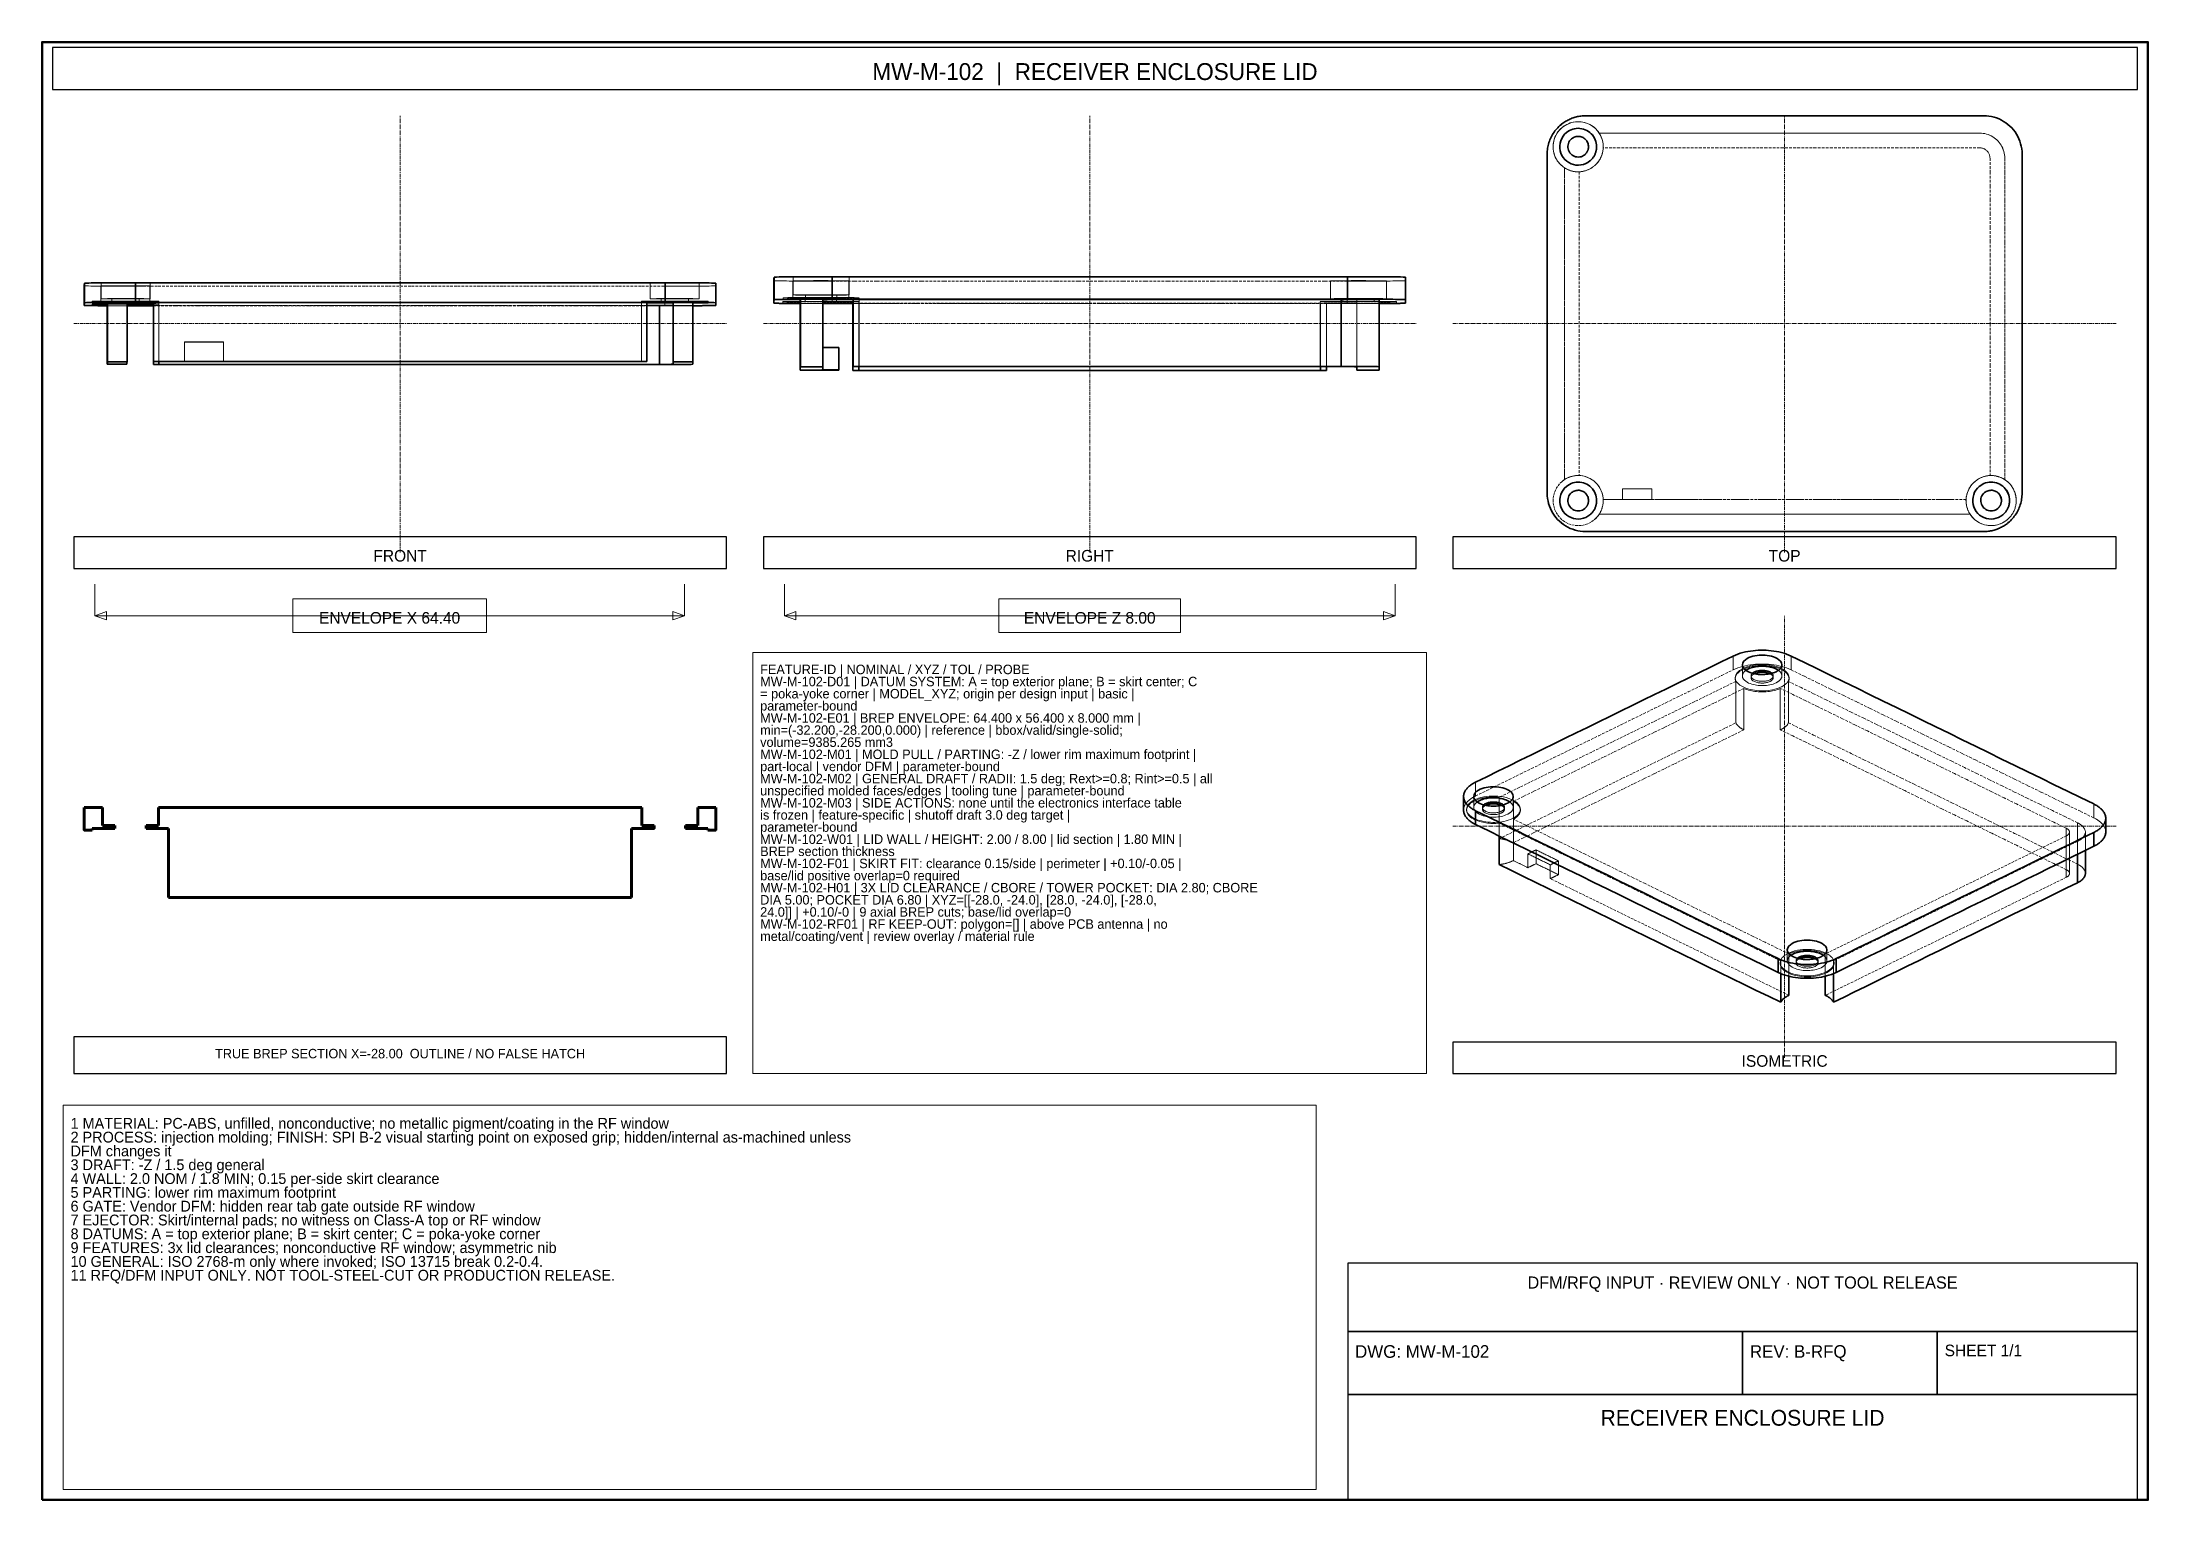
# Model space of a CAD drawing. Header units: millimetres. Extents: x 10 to 410, y 10 to 287.
import ezdxf
from ezdxf.enums import TextEntityAlignment as Align

# ---------------------------------------------------------------- set-up
doc = ezdxf.new("R2010")
doc.units = ezdxf.units.MM
doc.linetypes.add('CENTER', pattern=[1.15, 0.7, -0.15, 0.15, -0.15])
doc.linetypes.add('DASHED', pattern=[0.75, 0.5, -0.25])
for name, color, linetype, lineweight in [('BORDER', 7, 'CONTINUOUS', 50), ('CENTER', 4, 'CENTER', 13), ('DIMENSION', 2, 'CONTINUOUS', 18), ('HIDDEN', 8, 'DASHED', 18), ('NOTES', 7, 'CONTINUOUS', 18), ('SECTION', 1, 'CONTINUOUS', 70), ('TITLE_BLOCK', 7, 'CONTINUOUS', 25), ('VISIBLE', 7, 'CONTINUOUS', 35)]:
    doc.layers.add(name, color=color, linetype=linetype, lineweight=lineweight)

msp = doc.modelspace()

# ---------------------------------------------------------------- texts
at = {"layer": 'DIMENSION'}
for s, p in [('ENVELOPE X 64.40', (76, 177.6)), ('ENVELOPE Z 8.00', (209, 177.6))]:
    msp.add_text(s, height=2.2, dxfattribs=at).set_placement(p, align=Align.MIDDLE_CENTER)
at = {"layer": 'NOTES'}
for s, height, p in [('FEATURE-ID | NOMINAL / XYZ / TOL / PROBE', 1.8, (146.4, 167.8)), ('= poka-yoke corner | MODEL_XYZ; origin per design input | basic |', 1.8, (146.4, 163.19)), ('MW-M-102-D01 | DATUM SYSTEM: A = top exterior plane; B = skirt center; C', 1.8, (146.4, 165.5)), ('parameter-bound', 1.8, (146.4, 160.89)), ('min=(-32.200,-28.200,0.000) | reference | bbox/valid/single-solid;', 1.8, (146.4, 156.28)), ('MW-M-102-E01 | BREP ENVELOPE: 64.400 x 56.400 x 8.000 mm |', 1.8, (146.4, 158.58)), ('volume=9385.265 mm3', 1.8, (146.4, 153.98)), ('MW-M-102-M01 | MOLD PULL / PARTING: -Z / lower rim maximum footprint |', 1.8, (146.4, 151.67)), ('part-local | vendor DFM | parameter-bound', 1.8, (146.4, 149.37)), ('MW-M-102-M02 | GENERAL DRAFT / RADII: 1.5 deg; Rext>=0.8; Rint>=0.5 | all', 1.8, (146.4, 147.06)), ('unspecified molded faces/edges | tooling tune | parameter-bound', 1.8, (146.4, 144.76)), ('is frozen | feature-specific | shutoff draft 3.0 deg target |', 1.8, (146.4, 140.15)), ('MW-M-102-M03 | SIDE ACTIONS: none until the electronics interface table', 1.8, (146.4, 142.46)), ('parameter-bound', 1.8, (146.4, 137.85)), ('MW-M-102-W01 | LID WALL / HEIGHT: 2.00 / 8.00 | lid section | 1.80 MIN |', 1.8, (146.4, 135.54)), ('BREP section thickness', 1.8, (146.4, 133.24)), ('base/lid positive overlap=0 required', 1.8, (146.4, 128.63)), ('MW-M-102-F01 | SKIRT FIT: clearance 0.15/side | perimeter | +0.10/-0.05 |', 1.8, (146.4, 130.94)), ('MW-M-102-H01 | 3X LID CLEARANCE / CBORE / TOWER POCKET: DIA 2.80; CBORE', 1.8, (146.4, 126.33)), ('DIA 5.00; POCKET DIA 6.80 | XYZ=[[-28.0, -24.0], [28.0, -24.0], [-28.0,', 1.8, (146.4, 124.02)), ('24.0]] | +0.10/-0 | 9 axial BREP cuts; base/lid overlap=0', 1.8, (146.4, 121.72)), ('MW-M-102-RF01 | RF KEEP-OUT: polygon=[] | above PCB antenna | no', 1.8, (146.4, 119.42)), ('metal/coating/vent | review overlay / material rule', 1.8, (146.4, 117.11)), ('2 PROCESS: injection molding; FINISH: SPI B-2 visual starting point on exposed grip; hidden/internal as-machined unless', 2.05, (15.4, 78.93)), ('1 MATERIAL: PC-ABS, unfilled, nonconductive; no metallic pigment/coating in the RF window', 2.05, (15.4, 81.55)), ('DFM changes it', 2.05, (15.4, 76.3)), ('4 WALL: 2.0 NOM / 1.8 MIN; 0.15 per-side skirt clearance', 2.05, (15.4, 71.05)), ('3 DRAFT: -Z / 1.5 deg general', 2.05, (15.4, 73.68)), ('5 PARTING: lower rim maximum footprint', 2.05, (15.4, 68.43)), ('6 GATE: Vendor DFM: hidden rear tab gate outside RF window', 2.05, (15.4, 65.81)), ('7 EJECTOR: Skirt/internal pads; no witness on Class-A top or RF window', 2.05, (15.4, 63.18)), ('8 DATUMS: A = top exterior plane; B = skirt center; C = poka-yoke corner', 2.05, (15.4, 60.56)), ('9 FEATURES: 3x lid clearances; nonconductive RF window; asymmetric nib', 2.05, (15.4, 57.93)), ('10 GENERAL: ISO 2768-m only where invoked; ISO 13715 break 0.2-0.4.', 2.05, (15.4, 55.31)), ('11 RFQ/DFM INPUT ONLY. NOT TOOL-STEEL-CUT OR PRODUCTION RELEASE.', 2.05, (15.4, 52.69))]:
    msp.add_text(s, height=height, dxfattribs=at).set_placement(p, align=Align.MIDDLE_LEFT)
at = {"layer": 'TITLE_BLOCK'}
for s, height, p in [('MW-M-102  |  RECEIVER ENCLOSURE LID', 3.2, (210, 281.4)), ('FRONT', 2.2, (78, 189.4)), ('RIGHT', 2.2, (209, 189.4)), ('TOP', 2.2, (341, 189.4)), ('TRUE BREP SECTION X=-28.00  OUTLINE / NO FALSE HATCH', 1.8, (78, 94.8)), ('ISOMETRIC', 2.2, (341, 93.4)), ('DFM/RFQ INPUT · REVIEW ONLY · NOT TOOL RELEASE', 2.3, (333, 51.3)), ('RECEIVER ENCLOSURE LID', 3, (333, 25.6))]:
    msp.add_text(s, height=height, dxfattribs=at).set_placement(p, align=Align.MIDDLE_CENTER)
for s, height, p in [('DWG: MW-M-102', 2.4, (259.4, 38.2)), ('REV: B-RFQ', 2.4, (334.4, 38.2)), ('SHEET 1/1', 2.2, (371.4, 38.4))]:
    msp.add_text(s, height=height, dxfattribs=at).set_placement(p, align=Align.MIDDLE_LEFT)

# ---------------------------------------------------------------- linework, layer by layer
at = {"layer": 'BORDER'}
msp.add_lwpolyline([(10, 10), (410, 10), (410, 287), (10, 287)], close=True, dxfattribs=at)
at = {"layer": 'CENTER'}
for p, q in [((78, 190), (78, 273)), ((209, 190), (209, 273)), ((341, 190), (341, 273)), ((16, 233.5), (140, 233.5)), ((147, 233.5), (271, 233.5)), ((278, 233.5), (404, 233.5)), ((341, 94), (341, 178)), ((278, 138), (404, 138))]:
    msp.add_line(p, q, dxfattribs=at)
at = {"layer": 'DIMENSION'}
for p, q in [((20, 184), (20, 178)), ((132, 184), (132, 178)), ((151, 184), (151, 178)), ((267, 184), (267, 178)), ((20, 178), (132, 178)), ((151, 178), (267, 178))]:
    msp.add_line(p, q, dxfattribs=at)
for points in [[(57.6, 174.8), (94.4, 174.8), (94.4, 181.2), (57.6, 181.2)], [(191.75, 174.8), (226.25, 174.8), (226.25, 181.2), (191.75, 181.2)], [(20, 178), (22.2, 178.8), (22.2, 177.2)], [(132, 178), (129.8, 177.2), (129.8, 178.8)], [(151, 178), (153.2, 178.8), (153.2, 177.2)], [(267, 178), (264.8, 177.2), (264.8, 178.8)]]:
    msp.add_lwpolyline(points, close=True, dxfattribs=at)
at = {"layer": 'HIDDEN'}
for points in [[(303.18, 273), (302.96, 273), (302.74, 272.99), (302.52, 272.97), (302.3, 272.95), (302.08, 272.92), (301.87, 272.88), (301.65, 272.84), (301.44, 272.79), (301.22, 272.73), (301.01, 272.67), (300.8, 272.6), (300.6, 272.53), (300.39, 272.44), (300.19, 272.36), (299.99, 272.26), (299.79, 272.16), (299.6, 272.06), (299.41, 271.95), (299.22, 271.83), (299.04, 271.71), (298.86, 271.58), (298.69, 271.45), (298.51, 271.31)], [(303.18, 273), (306.47, 273), (309.76, 273), (313.05, 273), (316.34, 273), (319.62, 273), (322.91, 273), (326.2, 273), (329.49, 273), (332.78, 273), (336.07, 273), (339.36, 273), (342.64, 273), (345.93, 273), (349.22, 273), (352.51, 273), (355.8, 273), (359.09, 273), (362.38, 273), (365.66, 273), (368.95, 273), (372.24, 273), (375.53, 273), (378.82, 273)], [(303.18, 273), (303.18, 273), (303.18, 273), (303.18, 273), (303.18, 273), (303.18, 273), (303.18, 273), (303.18, 273), (303.18, 273), (303.18, 273), (303.18, 273), (303.18, 273), (303.18, 273), (303.18, 273), (303.18, 273), (303.18, 273), (303.18, 273), (303.18, 273), (303.18, 273), (303.18, 273), (303.18, 273), (303.18, 273), (303.18, 273), (303.18, 273)], [(386.1, 265.72), (386.08, 266.21), (386.03, 266.71), (385.95, 267.2), (385.83, 267.68), (385.68, 268.15), (385.5, 268.62), (385.29, 269.07), (385.04, 269.5), (384.77, 269.92), (384.47, 270.31), (384.14, 270.69), (383.79, 271.04), (383.41, 271.37), (383.02, 271.67), (382.6, 271.94), (382.17, 272.18), (381.72, 272.4), (381.26, 272.58), (380.78, 272.73), (380.3, 272.85), (379.81, 272.93), (379.32, 272.98), (378.82, 273)], [(378.82, 273), (378.82, 273), (378.82, 273), (378.82, 273), (378.82, 273), (378.82, 273), (378.82, 273), (378.82, 273), (378.82, 273), (378.82, 273), (378.82, 273), (378.82, 273), (378.82, 273), (378.82, 273), (378.82, 273), (378.82, 273), (378.82, 273), (378.82, 273), (378.82, 273), (378.82, 273), (378.82, 273), (378.82, 273), (378.82, 273), (378.82, 273)], [(298.73, 270.77), (298.44, 270.51), (298.18, 270.23), (297.94, 269.93), (297.72, 269.61), (297.53, 269.27), (297.37, 268.92), (297.24, 268.55), (297.14, 268.18), (297.07, 267.8), (297.03, 267.41), (297.02, 267.02), (297.04, 266.64), (297.1, 266.25), (297.18, 265.88), (297.3, 265.51), (297.44, 265.15), (297.62, 264.8), (297.82, 264.47), (298.05, 264.16), (298.3, 263.87), (298.58, 263.59), (298.87, 263.34), (299.19, 263.12)], [(298.73, 270.77), (298.26, 270.32), (297.86, 269.81), (297.52, 269.26), (297.27, 268.66), (297.11, 268.03), (297.03, 267.38), (297.03, 266.73), (297.13, 266.09), (297.31, 265.47), (297.58, 264.87), (297.92, 264.32), (298.34, 263.82), (298.82, 263.39), (299.36, 263.02), (299.94, 262.73), (300.55, 262.52), (301.19, 262.39), (301.84, 262.35), (302.49, 262.41), (303.12, 262.55), (303.73, 262.77), (304.3, 263.08), (304.83, 263.46)], [(299.54, 269.81), (299.19, 269.47), (298.89, 269.1), (298.65, 268.69), (298.47, 268.25), (298.34, 267.79), (298.28, 267.31), (298.29, 266.83), (298.36, 266.36), (298.5, 265.9), (298.69, 265.47), (298.94, 265.06), (299.25, 264.69), (299.6, 264.37), (300, 264.1), (300.42, 263.89), (300.88, 263.73), (301.35, 263.64), (301.82, 263.61), (302.3, 263.65), (302.77, 263.76), (303.21, 263.92), (303.64, 264.15), (304.02, 264.43)], [(305.78, 269.71), (305.57, 269.99), (305.35, 270.26), (305.11, 270.52), (304.85, 270.75), (304.58, 270.97), (304.29, 271.17), (303.98, 271.34), (303.67, 271.49), (303.34, 271.62), (303.01, 271.72), (302.66, 271.8), (302.32, 271.85), (301.97, 271.87), (301.62, 271.88), (301.27, 271.85), (300.92, 271.8), (300.58, 271.73), (300.25, 271.63), (299.92, 271.5), (299.6, 271.35), (299.3, 271.18), (299.01, 270.99), (298.73, 270.77)], [(306.54, 267.12), (306.52, 267.58), (306.45, 268.05), (306.34, 268.5), (306.18, 268.94), (305.98, 269.37), (305.73, 269.77), (305.45, 270.15), (305.14, 270.49), (304.79, 270.81), (304.41, 271.09), (304.01, 271.32), (303.58, 271.52), (303.14, 271.68), (302.69, 271.79), (302.22, 271.86), (301.75, 271.88), (301.29, 271.85), (300.82, 271.78), (300.37, 271.66), (299.93, 271.5), (299.5, 271.3), (299.1, 271.06), (298.73, 270.77)], [(298.73, 270.77), (298.73, 270.77), (298.73, 270.77), (298.73, 270.77), (298.73, 270.77), (298.73, 270.77), (298.73, 270.77), (298.73, 270.77), (298.73, 270.77), (298.73, 270.77), (298.73, 270.77), (298.73, 270.77), (298.73, 270.77), (298.73, 270.77), (298.73, 270.77), (298.73, 270.77), (298.73, 270.77), (298.73, 270.77), (298.73, 270.77), (298.73, 270.77), (298.73, 270.77), (298.73, 270.77), (298.73, 270.77), (298.73, 270.77)], [(299.54, 269.81), (299.54, 269.81), (299.54, 269.81), (299.54, 269.81), (299.54, 269.81), (299.54, 269.81), (299.54, 269.81), (299.54, 269.81), (299.54, 269.81), (299.54, 269.81), (299.54, 269.81), (299.54, 269.81), (299.54, 269.81), (299.54, 269.81), (299.54, 269.81), (299.54, 269.81), (299.54, 269.81), (299.54, 269.81), (299.54, 269.81), (299.54, 269.81), (299.54, 269.81), (299.54, 269.81), (299.54, 269.81), (299.54, 269.81)], [(299.54, 269.81), (299.54, 269.81), (299.54, 269.81), (299.54, 269.81), (299.54, 269.81), (299.54, 269.81), (299.54, 269.81), (299.54, 269.81), (299.54, 269.81), (299.54, 269.81), (299.54, 269.81), (299.54, 269.81), (299.54, 269.81), (299.54, 269.81), (299.54, 269.81), (299.54, 269.81), (299.54, 269.81), (299.54, 269.81), (299.54, 269.81), (299.54, 269.81), (299.54, 269.81), (299.54, 269.81), (299.54, 269.81), (299.54, 269.81)], [(300.52, 268.62), (300.33, 268.44), (300.16, 268.23), (300.03, 268), (299.92, 267.75), (299.86, 267.49), (299.82, 267.23), (299.83, 266.96), (299.87, 266.69), (299.94, 266.44), (300.05, 266.19), (300.19, 265.97), (300.36, 265.76), (300.56, 265.58), (300.78, 265.43), (301.02, 265.31), (301.27, 265.22), (301.54, 265.17), (301.8, 265.16), (302.07, 265.18), (302.33, 265.23), (302.58, 265.33), (302.82, 265.45), (303.04, 265.61)], [(300.52, 268.62), (300.52, 268.62), (300.52, 268.62), (300.52, 268.62), (300.52, 268.62), (300.52, 268.62), (300.52, 268.62), (300.52, 268.62), (300.52, 268.62), (300.52, 268.62), (300.52, 268.62), (300.52, 268.62), (300.52, 268.62), (300.52, 268.62), (300.52, 268.62), (300.52, 268.62), (300.52, 268.62), (300.52, 268.62), (300.52, 268.62), (300.52, 268.62), (300.52, 268.62), (300.52, 268.62), (300.52, 268.62), (300.52, 268.62)], [(300.52, 268.62), (300.52, 268.62), (300.52, 268.62), (300.52, 268.62), (300.52, 268.62), (300.52, 268.62), (300.52, 268.62), (300.52, 268.62), (300.52, 268.62), (300.52, 268.62), (300.52, 268.62), (300.52, 268.62), (300.52, 268.62), (300.52, 268.62), (300.52, 268.62), (300.52, 268.62), (300.52, 268.62), (300.52, 268.62), (300.52, 268.62), (300.52, 268.62), (300.52, 268.62), (300.52, 268.62), (300.52, 268.62), (300.52, 268.62)], [(305.77, 269.71), (308.92, 269.71), (312.06, 269.71), (315.2, 269.71), (318.34, 269.71), (321.48, 269.71), (324.63, 269.71), (327.77, 269.71), (330.91, 269.71), (334.05, 269.71), (337.2, 269.71), (340.34, 269.71), (343.48, 269.71), (346.62, 269.71), (349.76, 269.71), (352.91, 269.71), (356.05, 269.71), (359.19, 269.71), (362.33, 269.71), (365.48, 269.71), (368.62, 269.71), (371.76, 269.71), (374.9, 269.71), (378.04, 269.71)], [(305.77, 269.71), (305.77, 269.71), (305.77, 269.71), (305.77, 269.71), (305.77, 269.71), (305.77, 269.71), (305.77, 269.71), (305.77, 269.71), (305.77, 269.71), (305.77, 269.71), (305.77, 269.71), (305.77, 269.71), (305.77, 269.71), (305.77, 269.71), (305.77, 269.71), (305.77, 269.71), (305.77, 269.71), (305.77, 269.71), (305.78, 269.71), (305.78, 269.71), (305.78, 269.71), (305.78, 269.71), (305.78, 269.71), (305.78, 269.71)], [(306.54, 267.11), (306.54, 267.23), (306.53, 267.35), (306.53, 267.47), (306.52, 267.59), (306.5, 267.71), (306.49, 267.83), (306.47, 267.94), (306.44, 268.06), (306.42, 268.18), (306.39, 268.29), (306.36, 268.41), (306.33, 268.52), (306.29, 268.64), (306.25, 268.75), (306.21, 268.86), (306.16, 268.97), (306.12, 269.08), (306.06, 269.19), (306.01, 269.29), (305.96, 269.4), (305.9, 269.5), (305.84, 269.6), (305.77, 269.71)], [(378.05, 269.71), (374.91, 269.71), (371.76, 269.71), (368.62, 269.71), (365.48, 269.71), (362.34, 269.71), (359.19, 269.71), (356.05, 269.71), (352.91, 269.71), (349.77, 269.71), (346.63, 269.71), (343.48, 269.71), (340.34, 269.71), (337.2, 269.71), (334.06, 269.71), (330.91, 269.71), (327.77, 269.71), (324.63, 269.71), (321.49, 269.71), (318.34, 269.71), (315.2, 269.71), (312.06, 269.71), (308.92, 269.71), (305.78, 269.71)], [(382.81, 264.94), (382.8, 265.27), (382.76, 265.59), (382.71, 265.91), (382.63, 266.23), (382.53, 266.54), (382.41, 266.84), (382.27, 267.13), (382.11, 267.42), (381.94, 267.69), (381.74, 267.95), (381.53, 268.19), (381.3, 268.42), (381.05, 268.64), (380.79, 268.83), (380.52, 269.01), (380.24, 269.17), (379.94, 269.31), (379.64, 269.43), (379.33, 269.53), (379.01, 269.61), (378.69, 269.66), (378.37, 269.69), (378.04, 269.71)], [(378.04, 269.71), (378.05, 269.71), (378.05, 269.71), (378.05, 269.71), (378.05, 269.71), (378.05, 269.71), (378.05, 269.71), (378.05, 269.71), (378.05, 269.71), (378.05, 269.71), (378.05, 269.71), (378.05, 269.71), (378.05, 269.71), (378.05, 269.71), (378.05, 269.71), (378.05, 269.71), (378.05, 269.71), (378.05, 269.71), (378.05, 269.71), (378.05, 269.71), (378.05, 269.71), (378.05, 269.71), (378.05, 269.71), (378.05, 269.71)], [(378.05, 269.71), (378.37, 269.7), (378.7, 269.66), (379.02, 269.61), (379.33, 269.53), (379.64, 269.43), (379.95, 269.31), (380.24, 269.17), (380.52, 269.01), (380.79, 268.84), (381.05, 268.64), (381.3, 268.43), (381.53, 268.2), (381.74, 267.95), (381.94, 267.69), (382.12, 267.42), (382.28, 267.14), (382.42, 266.84), (382.54, 266.54), (382.63, 266.23), (382.71, 265.91), (382.77, 265.59), (382.8, 265.27), (382.81, 264.95)], [(303.04, 265.61), (303.04, 265.61), (303.04, 265.61), (303.04, 265.61), (303.04, 265.61), (303.04, 265.61), (303.04, 265.61), (303.04, 265.61), (303.04, 265.61), (303.04, 265.61), (303.04, 265.61), (303.04, 265.61), (303.04, 265.61), (303.04, 265.61), (303.04, 265.61), (303.04, 265.61), (303.04, 265.61), (303.04, 265.61), (303.04, 265.61), (303.04, 265.61), (303.04, 265.61), (303.04, 265.61), (303.04, 265.61), (303.04, 265.61)], [(303.04, 265.61), (303.04, 265.61), (303.04, 265.61), (303.04, 265.61), (303.04, 265.61), (303.04, 265.61), (303.04, 265.61), (303.04, 265.61), (303.04, 265.61), (303.04, 265.61), (303.04, 265.61), (303.04, 265.61), (303.04, 265.61), (303.04, 265.61), (303.04, 265.61), (303.04, 265.61), (303.04, 265.61), (303.04, 265.61), (303.04, 265.61), (303.04, 265.61), (303.04, 265.61), (303.04, 265.61), (303.04, 265.61), (303.04, 265.61)], [(304.02, 264.43), (304.02, 264.43), (304.02, 264.43), (304.02, 264.43), (304.02, 264.43), (304.02, 264.43), (304.02, 264.43), (304.02, 264.43), (304.02, 264.43), (304.02, 264.43), (304.02, 264.43), (304.02, 264.43), (304.02, 264.43), (304.02, 264.43), (304.02, 264.43), (304.02, 264.43), (304.02, 264.43), (304.02, 264.43), (304.02, 264.43), (304.02, 264.43), (304.02, 264.43), (304.02, 264.43), (304.02, 264.43), (304.02, 264.43)], [(304.02, 264.43), (304.02, 264.43), (304.02, 264.43), (304.02, 264.43), (304.02, 264.43), (304.02, 264.43), (304.02, 264.43), (304.02, 264.43), (304.02, 264.43), (304.02, 264.43), (304.02, 264.43), (304.02, 264.43), (304.02, 264.43), (304.02, 264.43), (304.02, 264.43), (304.02, 264.43), (304.02, 264.43), (304.02, 264.43), (304.02, 264.43), (304.02, 264.43), (304.02, 264.43), (304.02, 264.43), (304.02, 264.43), (304.02, 264.43)], [(304.83, 263.46), (304.97, 263.58), (305.1, 263.7), (305.23, 263.83), (305.35, 263.96), (305.47, 264.1), (305.58, 264.25), (305.69, 264.39), (305.79, 264.54), (305.88, 264.7), (305.97, 264.85), (306.05, 265.02), (306.13, 265.18), (306.2, 265.35), (306.27, 265.52), (306.32, 265.69), (306.37, 265.86), (306.42, 266.04), (306.46, 266.22), (306.49, 266.39), (306.51, 266.57), (306.53, 266.75), (306.54, 266.94), (306.54, 267.12)], [(304.83, 263.46), (304.96, 263.57), (305.09, 263.69), (305.21, 263.81), (305.33, 263.94), (305.44, 264.07), (305.55, 264.2), (305.65, 264.34), (305.75, 264.48), (305.84, 264.63), (305.93, 264.77), (306.01, 264.93), (306.09, 265.08), (306.16, 265.24), (306.22, 265.4), (306.28, 265.56), (306.33, 265.72), (306.38, 265.89), (306.42, 266.05), (306.46, 266.22), (306.49, 266.39), (306.51, 266.56), (306.53, 266.73), (306.54, 266.91)], [(306.53, 266.9), (306.54, 266.91), (306.54, 266.92), (306.54, 266.93), (306.54, 266.94), (306.54, 266.95), (306.54, 266.96), (306.54, 266.97), (306.54, 266.98), (306.54, 266.99), (306.54, 267), (306.54, 267), (306.54, 267.01), (306.54, 267.02), (306.54, 267.03), (306.54, 267.04), (306.54, 267.05), (306.54, 267.06), (306.54, 267.07), (306.54, 267.08), (306.54, 267.09), (306.54, 267.1), (306.54, 267.1), (306.54, 267.11)], [(306.53, 266.9), (306.54, 266.9), (306.54, 266.9), (306.54, 266.9), (306.54, 266.9), (306.54, 266.9), (306.54, 266.9), (306.54, 266.9), (306.54, 266.9), (306.54, 266.9), (306.54, 266.9), (306.54, 266.9), (306.54, 266.9), (306.54, 266.9), (306.54, 266.9), (306.54, 266.91), (306.54, 266.91), (306.54, 266.91), (306.54, 266.91), (306.54, 266.91), (306.54, 266.91), (306.54, 266.91), (306.54, 266.91), (306.54, 266.91)], [(378.04, 266.9), (374.94, 266.9), (371.83, 266.9), (368.72, 266.9), (365.61, 266.9), (362.5, 266.9), (359.39, 266.9), (356.28, 266.9), (353.17, 266.9), (350.06, 266.9), (346.95, 266.9), (343.84, 266.9), (340.74, 266.9), (337.63, 266.9), (334.52, 266.9), (331.41, 266.9), (328.3, 266.9), (325.19, 266.9), (322.08, 266.9), (318.97, 266.9), (315.86, 266.9), (312.75, 266.9), (309.64, 266.9), (306.53, 266.9)], [(378.05, 266.91), (374.94, 266.91), (371.83, 266.91), (368.72, 266.91), (365.61, 266.91), (362.5, 266.91), (359.39, 266.91), (356.28, 266.91), (353.17, 266.91), (350.07, 266.91), (346.96, 266.91), (343.85, 266.91), (340.74, 266.91), (337.63, 266.91), (334.52, 266.91), (331.41, 266.91), (328.3, 266.91), (325.19, 266.91), (322.08, 266.91), (318.97, 266.91), (315.87, 266.91), (312.76, 266.91), (309.65, 266.91), (306.54, 266.91)], [(378.04, 266.9), (378.05, 266.9), (378.05, 266.9), (378.05, 266.9), (378.05, 266.9), (378.05, 266.9), (378.05, 266.9), (378.05, 266.9), (378.05, 266.9), (378.05, 266.9), (378.05, 266.9), (378.05, 266.9), (378.05, 266.9), (378.05, 266.9), (378.05, 266.9), (378.05, 266.91), (378.05, 266.91), (378.05, 266.91), (378.05, 266.91), (378.05, 266.91), (378.05, 266.91), (378.05, 266.91), (378.05, 266.91), (378.05, 266.91)], [(378.04, 266.9), (378.18, 266.9), (378.31, 266.89), (378.44, 266.86), (378.57, 266.83), (378.7, 266.79), (378.83, 266.74), (378.95, 266.68), (379.06, 266.62), (379.18, 266.54), (379.28, 266.46), (379.38, 266.38), (379.48, 266.28), (379.57, 266.18), (379.65, 266.07), (379.72, 265.96), (379.79, 265.84), (379.84, 265.72), (379.89, 265.6), (379.93, 265.47), (379.96, 265.34), (379.99, 265.21), (380, 265.08), (380.01, 264.94)], [(378.05, 266.91), (378.18, 266.9), (378.31, 266.89), (378.45, 266.87), (378.58, 266.83), (378.7, 266.79), (378.83, 266.74), (378.95, 266.69), (379.07, 266.62), (379.18, 266.55), (379.29, 266.47), (379.39, 266.38), (379.48, 266.28), (379.57, 266.18), (379.65, 266.08), (379.72, 265.96), (379.79, 265.85), (379.85, 265.73), (379.9, 265.6), (379.94, 265.47), (379.97, 265.34), (379.99, 265.21), (380, 265.08), (380.01, 264.95)], [(380.01, 264.95), (380.01, 262.32), (380.01, 259.7), (380.01, 257.08), (380.01, 254.46), (380.01, 251.84), (380.01, 249.21), (380.01, 246.59), (380.01, 243.97), (380.01, 241.35), (380.01, 238.73), (380.01, 236.1), (380.01, 233.48), (380.01, 230.86), (380.01, 228.24), (380.01, 225.62), (380.01, 222.99), (380.01, 220.37), (380.01, 217.75), (380.01, 215.13), (380.01, 212.51), (380.01, 209.88), (380.01, 207.26), (380.01, 204.64)], [(380.01, 264.94), (380.01, 264.94), (380.01, 264.94), (380.01, 264.94), (380.01, 264.94), (380.01, 264.94), (380.01, 264.94), (380.01, 264.94), (380.01, 264.94), (380.01, 264.94), (380.01, 264.94), (380.01, 264.94), (380.01, 264.94), (380.01, 264.94), (380.01, 264.94), (380.01, 264.94), (380.01, 264.94), (380.01, 264.94), (380.01, 264.94), (380.01, 264.94), (380.01, 264.94), (380.01, 264.94), (380.01, 264.95), (380.01, 264.95)], [(380.01, 264.94), (380.01, 262.32), (380.01, 259.7), (380.01, 257.08), (380.01, 254.46), (380.01, 251.83), (380.01, 249.21), (380.01, 246.59), (380.01, 243.97), (380.01, 241.35), (380.01, 238.72), (380.01, 236.1), (380.01, 233.48), (380.01, 230.86), (380.01, 228.24), (380.01, 225.61), (380.01, 222.99), (380.01, 220.37), (380.01, 217.75), (380.01, 215.13), (380.01, 212.5), (380.01, 209.88), (380.01, 207.26), (380.01, 204.64)], [(382.81, 264.95), (382.81, 262.29), (382.81, 259.64), (382.81, 256.98), (382.81, 254.32), (382.81, 251.67), (382.81, 249.01), (382.81, 246.36), (382.81, 243.7), (382.81, 241.05), (382.81, 238.39), (382.81, 235.74), (382.81, 233.08), (382.81, 230.43), (382.81, 227.77), (382.81, 225.12), (382.81, 222.46), (382.81, 219.81), (382.81, 217.15), (382.81, 214.5), (382.81, 211.84), (382.81, 209.19), (382.81, 206.53), (382.81, 203.88)], [(382.81, 264.94), (382.81, 264.94), (382.81, 264.94), (382.81, 264.94), (382.81, 264.94), (382.81, 264.94), (382.81, 264.94), (382.81, 264.94), (382.81, 264.94), (382.81, 264.94), (382.81, 264.94), (382.81, 264.94), (382.81, 264.94), (382.81, 264.94), (382.81, 264.94), (382.81, 264.94), (382.81, 264.94), (382.81, 264.94), (382.81, 264.94), (382.81, 264.94), (382.81, 264.94), (382.81, 264.94), (382.81, 264.95), (382.81, 264.95)], [(382.81, 203.88), (382.81, 206.53), (382.81, 209.19), (382.81, 211.84), (382.81, 214.5), (382.81, 217.15), (382.81, 219.81), (382.81, 222.46), (382.81, 225.12), (382.81, 227.77), (382.81, 230.43), (382.81, 233.08), (382.81, 235.74), (382.81, 238.39), (382.81, 241.05), (382.81, 243.7), (382.81, 246.36), (382.81, 249.01), (382.81, 251.67), (382.81, 254.32), (382.81, 256.98), (382.81, 259.63), (382.81, 262.29), (382.81, 264.94)], [(386.1, 201.28), (386.1, 204.09), (386.1, 206.89), (386.1, 209.69), (386.1, 212.49), (386.1, 215.29), (386.1, 218.09), (386.1, 220.89), (386.1, 223.69), (386.1, 226.5), (386.1, 229.3), (386.1, 232.1), (386.1, 234.9), (386.1, 237.7), (386.1, 240.5), (386.1, 243.3), (386.1, 246.11), (386.1, 248.91), (386.1, 251.71), (386.1, 254.51), (386.1, 257.31), (386.1, 260.11), (386.1, 262.91), (386.1, 265.72)], [(386.1, 265.72), (386.1, 265.72), (386.1, 265.72), (386.1, 265.72), (386.1, 265.72), (386.1, 265.72), (386.1, 265.72), (386.1, 265.72), (386.1, 265.72), (386.1, 265.72), (386.1, 265.72), (386.1, 265.72), (386.1, 265.72), (386.1, 265.72), (386.1, 265.72), (386.1, 265.72), (386.1, 265.72), (386.1, 265.72), (386.1, 265.72), (386.1, 265.72), (386.1, 265.72), (386.1, 265.72), (386.1, 265.72), (386.1, 265.72)], [(299.19, 263.12), (299.19, 260.54), (299.19, 257.97), (299.19, 255.39), (299.19, 252.82), (299.19, 250.24), (299.19, 247.67), (299.19, 245.09), (299.19, 242.51), (299.19, 239.94), (299.19, 237.36), (299.19, 234.79), (299.19, 232.21), (299.19, 229.64), (299.19, 227.06), (299.19, 224.48), (299.19, 221.91), (299.19, 219.33), (299.19, 216.76), (299.19, 214.18), (299.19, 211.61), (299.19, 209.03), (299.19, 206.45), (299.19, 203.88)], [(299.19, 203.88), (299.19, 206.45), (299.19, 209.03), (299.19, 211.6), (299.19, 214.18), (299.19, 216.75), (299.19, 219.33), (299.19, 221.91), (299.19, 224.48), (299.19, 227.06), (299.19, 229.63), (299.19, 232.21), (299.19, 234.79), (299.19, 237.36), (299.19, 239.94), (299.19, 242.51), (299.19, 245.09), (299.19, 247.66), (299.19, 250.24), (299.19, 252.82), (299.19, 255.39), (299.19, 257.97), (299.19, 260.54), (299.19, 263.12)], [(299.19, 263.12), (299.19, 263.12), (299.19, 263.12), (299.19, 263.12), (299.19, 263.12), (299.19, 263.12), (299.19, 263.12), (299.19, 263.12), (299.19, 263.12), (299.19, 263.12), (299.19, 263.12), (299.19, 263.12), (299.19, 263.12), (299.19, 263.12), (299.19, 263.12), (299.19, 263.12), (299.19, 263.12), (299.19, 263.12), (299.19, 263.12), (299.19, 263.12), (299.19, 263.12), (299.19, 263.12), (299.19, 263.12), (299.19, 263.12)], [(299.19, 263.12), (299.29, 263.05), (299.4, 262.98), (299.52, 262.92), (299.63, 262.86), (299.75, 262.81), (299.86, 262.75), (299.98, 262.7), (300.1, 262.66), (300.22, 262.61), (300.34, 262.57), (300.47, 262.54), (300.59, 262.5), (300.71, 262.47), (300.84, 262.44), (300.97, 262.42), (301.09, 262.4), (301.22, 262.38), (301.35, 262.37), (301.47, 262.36), (301.6, 262.35), (301.73, 262.35), (301.86, 262.35), (301.99, 262.36)], [(301.99, 262.36), (302.12, 262.37), (302.26, 262.38), (302.39, 262.39), (302.53, 262.41), (302.66, 262.44), (302.79, 262.46), (302.92, 262.49), (303.05, 262.53), (303.18, 262.57), (303.31, 262.61), (303.44, 262.65), (303.56, 262.7), (303.69, 262.75), (303.81, 262.81), (303.93, 262.87), (304.05, 262.93), (304.17, 263), (304.28, 263.07), (304.4, 263.14), (304.51, 263.21), (304.62, 263.29), (304.73, 263.37), (304.83, 263.46)], [(301.99, 262.36), (301.99, 262.36), (301.99, 262.36), (301.99, 262.36), (301.99, 262.36), (301.99, 262.36), (301.99, 262.36), (301.99, 262.36), (301.99, 262.36), (301.99, 262.36), (301.99, 262.36), (301.99, 262.36), (301.99, 262.36), (301.99, 262.36), (301.99, 262.36), (301.99, 262.36), (301.99, 262.36), (301.99, 262.36), (301.99, 262.36), (301.99, 262.36), (301.99, 262.36), (301.99, 262.36), (301.99, 262.36), (301.99, 262.36)], [(301.99, 262.36), (301.99, 259.85), (301.99, 257.34), (301.99, 254.83), (301.99, 252.32), (301.99, 249.81), (301.99, 247.3), (301.99, 244.79), (301.99, 242.28), (301.99, 239.77), (301.99, 237.26), (301.99, 234.75), (301.99, 232.24), (301.99, 229.73), (301.99, 227.22), (301.99, 224.71), (301.99, 222.2), (301.99, 219.7), (301.99, 217.19), (301.99, 214.68), (301.99, 212.17), (301.99, 209.66), (301.99, 207.15), (301.99, 204.64)], [(301.99, 262.36), (301.99, 259.85), (301.99, 257.34), (301.99, 254.83), (301.99, 252.32), (301.99, 249.81), (301.99, 247.3), (301.99, 244.79), (301.99, 242.28), (301.99, 239.77), (301.99, 237.26), (301.99, 234.75), (301.99, 232.24), (301.99, 229.74), (301.99, 227.23), (301.99, 224.72), (301.99, 222.21), (301.99, 219.7), (301.99, 217.19), (301.99, 214.68), (301.99, 212.17), (301.99, 209.66), (301.99, 207.15), (301.99, 204.64)], [(304.83, 263.46), (304.83, 263.46), (304.83, 263.46), (304.83, 263.46), (304.83, 263.46), (304.83, 263.46), (304.83, 263.46), (304.83, 263.46), (304.83, 263.46), (304.83, 263.46), (304.83, 263.46), (304.83, 263.46), (304.83, 263.46), (304.83, 263.46), (304.83, 263.46), (304.83, 263.46), (304.83, 263.46), (304.83, 263.46), (304.83, 263.46), (304.83, 263.46), (304.83, 263.46), (304.83, 263.46), (304.83, 263.46), (304.83, 263.46)], [(27.68, 240.62), (27.26, 240.62), (26.84, 240.62), (26.42, 240.62), (26, 240.62), (25.58, 240.62), (25.16, 240.62), (24.74, 240.62), (24.32, 240.63), (23.89, 240.63), (23.47, 240.63), (23.05, 240.63), (22.63, 240.63), (22.21, 240.63), (21.79, 240.63), (21.37, 240.64), (20.95, 240.64), (20.53, 240.64), (20.1, 240.64), (19.68, 240.65), (19.26, 240.65), (18.84, 240.66), (18.42, 240.66), (18, 240.68)], [(21.17, 240.67), (21.57, 240.68), (21.98, 240.68), (22.38, 240.69), (22.79, 240.69), (23.19, 240.69), (23.6, 240.69), (24, 240.69), (24.41, 240.7), (24.81, 240.7), (25.22, 240.7), (25.62, 240.7), (26.03, 240.7), (26.43, 240.7), (26.84, 240.7), (27.24, 240.7), (27.65, 240.69), (28.05, 240.69), (28.46, 240.69), (28.86, 240.69), (29.27, 240.69), (29.67, 240.68), (30.08, 240.68), (30.48, 240.67)], [(30.48, 240.67), (30.08, 240.66), (29.67, 240.65), (29.27, 240.65), (28.86, 240.65), (28.46, 240.65), (28.05, 240.64), (27.65, 240.64), (27.24, 240.64), (26.84, 240.64), (26.43, 240.64), (26.03, 240.64), (25.62, 240.64), (25.22, 240.64), (24.81, 240.64), (24.41, 240.64), (24, 240.64), (23.6, 240.64), (23.19, 240.65), (22.79, 240.65), (22.38, 240.65), (21.98, 240.65), (21.57, 240.66), (21.17, 240.67)], [(21.17, 237.69), (21.17, 237.82), (21.17, 237.95), (21.17, 238.08), (21.17, 238.21), (21.17, 238.34), (21.17, 238.47), (21.17, 238.6), (21.17, 238.73), (21.17, 238.85), (21.17, 238.98), (21.17, 239.11), (21.17, 239.24), (21.17, 239.37), (21.17, 239.5), (21.17, 239.63), (21.17, 239.76), (21.17, 239.89), (21.17, 240.02), (21.17, 240.15), (21.17, 240.28), (21.17, 240.41), (21.17, 240.54), (21.17, 240.67)], [(21.2, 241.21), (21.6, 241.22), (22.01, 241.22), (22.41, 241.23), (22.82, 241.23), (23.22, 241.23), (23.63, 241.23), (24.03, 241.23), (24.44, 241.23), (24.84, 241.24), (25.25, 241.24), (25.65, 241.24), (26.06, 241.24), (26.46, 241.24), (26.87, 241.24), (27.27, 241.23), (27.68, 241.23), (28.08, 241.23), (28.49, 241.23), (28.89, 241.23), (29.3, 241.23), (29.7, 241.22), (30.11, 241.22), (30.51, 241.21)], [(30.51, 241.21), (30.11, 241.2), (29.7, 241.19), (29.3, 241.19), (28.89, 241.19), (28.49, 241.18), (28.08, 241.18), (27.68, 241.18), (27.27, 241.18), (26.87, 241.18), (26.46, 241.18), (26.06, 241.18), (25.65, 241.18), (25.25, 241.18), (24.84, 241.18), (24.44, 241.18), (24.03, 241.18), (23.63, 241.18), (23.22, 241.18), (22.82, 241.19), (22.41, 241.19), (22.01, 241.19), (21.6, 241.2), (21.2, 241.21)], [(21.2, 238.23), (21.2, 238.36), (21.2, 238.49), (21.2, 238.62), (21.2, 238.75), (21.2, 238.88), (21.2, 239), (21.2, 239.13), (21.2, 239.26), (21.2, 239.39), (21.2, 239.52), (21.2, 239.65), (21.2, 239.78), (21.2, 239.91), (21.2, 240.04), (21.2, 240.17), (21.2, 240.3), (21.2, 240.43), (21.2, 240.56), (21.2, 240.69), (21.2, 240.82), (21.2, 240.95), (21.2, 241.08), (21.2, 241.21)], [(27.68, 240.62), (32.06, 240.62), (36.43, 240.62), (40.81, 240.62), (45.18, 240.62), (49.55, 240.62), (53.93, 240.62), (58.3, 240.62), (62.67, 240.62), (67.05, 240.62), (71.42, 240.62), (75.8, 240.62), (80.17, 240.62), (84.54, 240.62), (88.92, 240.62), (93.29, 240.62), (97.66, 240.62), (102.04, 240.62), (106.41, 240.62), (110.79, 240.62), (115.16, 240.62), (119.53, 240.62), (123.91, 240.62), (128.28, 240.62)], [(27.68, 236.9), (27.68, 237.06), (27.68, 237.22), (27.68, 237.38), (27.68, 237.54), (27.68, 237.71), (27.68, 237.87), (27.68, 238.03), (27.68, 238.19), (27.68, 238.35), (27.68, 238.52), (27.68, 238.68), (27.68, 238.84), (27.68, 239), (27.68, 239.16), (27.68, 239.33), (27.68, 239.49), (27.68, 239.65), (27.68, 239.81), (27.68, 239.97), (27.68, 240.14), (27.68, 240.3), (27.68, 240.46), (27.68, 240.62)], [(30.48, 240.67), (30.48, 240.67), (30.48, 240.67), (30.48, 240.67), (30.48, 240.67), (30.48, 240.67), (30.48, 240.67), (30.48, 240.67), (30.48, 240.67), (30.48, 240.67), (30.48, 240.67), (30.48, 240.67), (30.48, 240.67), (30.48, 240.67), (30.48, 240.67), (30.48, 240.67), (30.48, 240.67), (30.48, 240.67), (30.48, 240.67), (30.48, 240.67), (30.48, 240.67), (30.48, 240.67), (30.48, 240.67), (30.48, 240.67)], [(30.48, 237.69), (30.48, 237.82), (30.48, 237.95), (30.48, 238.08), (30.48, 238.21), (30.48, 238.34), (30.48, 238.47), (30.48, 238.6), (30.48, 238.73), (30.48, 238.85), (30.48, 238.98), (30.48, 239.11), (30.48, 239.24), (30.48, 239.37), (30.48, 239.5), (30.48, 239.63), (30.48, 239.76), (30.48, 239.89), (30.48, 240.02), (30.48, 240.15), (30.48, 240.28), (30.48, 240.41), (30.48, 240.54), (30.48, 240.67)], [(30.51, 241.21), (30.51, 241.21), (30.51, 241.21), (30.51, 241.21), (30.51, 241.21), (30.51, 241.21), (30.51, 241.21), (30.51, 241.21), (30.51, 241.21), (30.51, 241.21), (30.51, 241.21), (30.51, 241.21), (30.51, 241.21), (30.51, 241.21), (30.51, 241.21), (30.51, 241.21), (30.51, 241.21), (30.51, 241.21), (30.51, 241.21), (30.51, 241.21), (30.51, 241.21), (30.51, 241.21), (30.51, 241.21), (30.51, 241.21)], [(30.51, 238.23), (30.51, 238.36), (30.51, 238.49), (30.51, 238.62), (30.51, 238.75), (30.51, 238.88), (30.51, 239), (30.51, 239.13), (30.51, 239.26), (30.51, 239.39), (30.51, 239.52), (30.51, 239.65), (30.51, 239.78), (30.51, 239.91), (30.51, 240.04), (30.51, 240.17), (30.51, 240.3), (30.51, 240.43), (30.51, 240.56), (30.51, 240.69), (30.51, 240.82), (30.51, 240.95), (30.51, 241.08), (30.51, 241.21)], [(125.52, 241.21), (125.92, 241.22), (126.33, 241.22), (126.73, 241.23), (127.14, 241.23), (127.54, 241.23), (127.95, 241.23), (128.35, 241.23), (128.76, 241.23), (129.16, 241.23), (129.57, 241.24), (129.97, 241.24), (130.38, 241.24), (130.78, 241.24), (131.19, 241.23), (131.59, 241.23), (132, 241.23), (132.4, 241.23), (132.81, 241.23), (133.21, 241.23), (133.62, 241.23), (134.02, 241.22), (134.43, 241.22), (134.83, 241.21)], [(134.83, 241.21), (134.43, 241.2), (134.02, 241.19), (133.62, 241.19), (133.21, 241.19), (132.81, 241.18), (132.4, 241.18), (132, 241.18), (131.59, 241.18), (131.19, 241.18), (130.78, 241.18), (130.38, 241.18), (129.97, 241.18), (129.57, 241.18), (129.16, 241.18), (128.76, 241.18), (128.35, 241.18), (127.95, 241.18), (127.54, 241.18), (127.14, 241.19), (126.73, 241.19), (126.33, 241.19), (125.92, 241.2), (125.52, 241.21)], [(125.52, 238.23), (125.52, 238.36), (125.52, 238.49), (125.52, 238.62), (125.52, 238.75), (125.52, 238.87), (125.52, 239), (125.52, 239.13), (125.52, 239.26), (125.52, 239.39), (125.52, 239.52), (125.52, 239.65), (125.52, 239.78), (125.52, 239.91), (125.52, 240.04), (125.52, 240.17), (125.52, 240.3), (125.52, 240.43), (125.52, 240.56), (125.52, 240.69), (125.52, 240.82), (125.52, 240.95), (125.52, 241.08), (125.52, 241.21)], [(137.97, 240.68), (137.55, 240.66), (137.13, 240.66), (136.71, 240.65), (136.29, 240.65), (135.86, 240.64), (135.44, 240.64), (135.02, 240.64), (134.6, 240.64), (134.18, 240.63), (133.76, 240.63), (133.34, 240.63), (132.92, 240.63), (132.49, 240.63), (132.07, 240.63), (131.65, 240.63), (131.23, 240.62), (130.81, 240.62), (130.39, 240.62), (129.97, 240.62), (129.54, 240.62), (129.12, 240.62), (128.7, 240.62), (128.28, 240.62)], [(128.28, 236.9), (128.28, 237.06), (128.28, 237.22), (128.28, 237.38), (128.28, 237.54), (128.28, 237.71), (128.28, 237.87), (128.28, 238.03), (128.28, 238.19), (128.28, 238.35), (128.28, 238.52), (128.28, 238.68), (128.28, 238.84), (128.28, 239), (128.28, 239.16), (128.28, 239.33), (128.28, 239.49), (128.28, 239.65), (128.28, 239.81), (128.28, 239.97), (128.28, 240.14), (128.28, 240.3), (128.28, 240.46), (128.28, 240.62)], [(134.83, 241.21), (134.83, 241.21), (134.83, 241.21), (134.83, 241.21), (134.83, 241.21), (134.83, 241.21), (134.83, 241.21), (134.83, 241.21), (134.83, 241.21), (134.83, 241.21), (134.83, 241.21), (134.83, 241.21), (134.83, 241.21), (134.83, 241.21), (134.83, 241.21), (134.83, 241.21), (134.83, 241.21), (134.83, 241.21), (134.83, 241.21), (134.83, 241.21), (134.83, 241.21), (134.83, 241.21), (134.83, 241.21), (134.83, 241.21)], [(134.83, 238.23), (134.83, 238.36), (134.83, 238.49), (134.83, 238.62), (134.83, 238.75), (134.83, 238.87), (134.83, 239), (134.83, 239.13), (134.83, 239.26), (134.83, 239.39), (134.83, 239.52), (134.83, 239.65), (134.83, 239.78), (134.83, 239.91), (134.83, 240.04), (134.83, 240.17), (134.83, 240.3), (134.83, 240.43), (134.83, 240.56), (134.83, 240.69), (134.83, 240.82), (134.83, 240.95), (134.83, 241.08), (134.83, 241.21)], [(138, 241.2), (138, 241.17), (138, 241.15), (138, 241.13), (137.99, 241.11), (137.99, 241.08), (137.99, 241.06), (137.99, 241.04), (137.99, 241.02), (137.99, 240.99), (137.99, 240.97), (137.99, 240.95), (137.98, 240.93), (137.98, 240.9), (137.98, 240.88), (137.98, 240.86), (137.98, 240.84), (137.98, 240.81), (137.98, 240.79), (137.98, 240.77), (137.97, 240.75), (137.97, 240.72), (137.97, 240.7), (137.97, 240.68)], [(137.97, 236.95), (137.97, 237.12), (137.97, 237.28), (137.97, 237.44), (137.97, 237.6), (137.97, 237.76), (137.97, 237.93), (137.97, 238.09), (137.97, 238.25), (137.97, 238.41), (137.97, 238.57), (137.97, 238.74), (137.97, 238.9), (137.97, 239.06), (137.97, 239.22), (137.97, 239.38), (137.97, 239.55), (137.97, 239.71), (137.97, 239.87), (137.97, 240.03), (137.97, 240.19), (137.97, 240.36), (137.97, 240.52), (137.97, 240.68)], [(160.06, 241.58), (159.58, 241.58), (159.1, 241.58), (158.62, 241.58), (158.13, 241.58), (157.65, 241.58), (157.17, 241.58), (156.69, 241.58), (156.21, 241.58), (155.73, 241.59), (155.25, 241.59), (154.77, 241.59), (154.29, 241.59), (153.81, 241.59), (153.33, 241.59), (152.85, 241.6), (152.36, 241.6), (151.88, 241.6), (151.4, 241.61), (150.92, 241.61), (150.44, 241.61), (149.96, 241.62), (149.48, 241.63), (149, 241.65)], [(152.62, 241.63), (152.85, 241.64), (153.08, 241.65), (153.31, 241.65), (153.54, 241.65), (153.77, 241.65), (154, 241.66), (154.23, 241.66), (154.47, 241.66), (154.7, 241.66), (154.93, 241.66), (155.16, 241.66), (155.39, 241.66), (155.62, 241.66), (155.85, 241.66), (156.08, 241.66), (156.32, 241.66), (156.55, 241.67), (156.78, 241.67), (157.01, 241.67), (157.24, 241.67), (157.47, 241.67), (157.7, 241.67), (157.93, 241.67)], [(163.25, 241.63), (162.79, 241.62), (162.33, 241.62), (161.86, 241.61), (161.4, 241.61), (160.94, 241.61), (160.48, 241.61), (160.01, 241.6), (159.55, 241.6), (159.09, 241.6), (158.63, 241.6), (158.16, 241.6), (157.7, 241.6), (157.24, 241.6), (156.78, 241.6), (156.31, 241.6), (155.85, 241.6), (155.39, 241.61), (154.93, 241.61), (154.46, 241.61), (154, 241.61), (153.54, 241.62), (153.08, 241.62), (152.62, 241.63)], [(152.62, 238.23), (152.62, 238.38), (152.62, 238.53), (152.62, 238.67), (152.62, 238.82), (152.62, 238.97), (152.62, 239.12), (152.62, 239.27), (152.62, 239.41), (152.62, 239.56), (152.62, 239.71), (152.62, 239.86), (152.62, 240.01), (152.62, 240.15), (152.62, 240.3), (152.62, 240.45), (152.62, 240.6), (152.62, 240.75), (152.62, 240.89), (152.62, 241.04), (152.62, 241.19), (152.62, 241.34), (152.62, 241.49), (152.62, 241.63)], [(152.65, 242.35), (152.88, 242.36), (153.11, 242.37), (153.34, 242.37), (153.57, 242.37), (153.81, 242.37), (154.04, 242.37), (154.27, 242.38), (154.5, 242.38), (154.73, 242.38), (154.96, 242.38), (155.19, 242.38), (155.42, 242.38), (155.66, 242.38), (155.89, 242.38), (156.12, 242.38), (156.35, 242.38), (156.58, 242.38), (156.81, 242.38), (157.04, 242.38), (157.27, 242.38), (157.51, 242.38), (157.74, 242.38), (157.97, 242.38)], [(163.28, 242.35), (162.82, 242.34), (162.36, 242.33), (161.9, 242.33), (161.44, 242.33), (160.97, 242.33), (160.51, 242.32), (160.05, 242.32), (159.59, 242.32), (159.12, 242.32), (158.66, 242.32), (158.2, 242.32), (157.74, 242.32), (157.27, 242.32), (156.81, 242.32), (156.35, 242.32), (155.89, 242.32), (155.42, 242.32), (154.96, 242.33), (154.5, 242.33), (154.04, 242.33), (153.57, 242.33), (153.11, 242.34), (152.65, 242.35)], [(152.65, 238.95), (152.65, 239.1), (152.65, 239.24), (152.65, 239.39), (152.65, 239.54), (152.65, 239.69), (152.65, 239.84), (152.65, 239.98), (152.65, 240.13), (152.65, 240.28), (152.65, 240.43), (152.65, 240.58), (152.65, 240.72), (152.65, 240.87), (152.65, 241.02), (152.65, 241.17), (152.65, 241.32), (152.65, 241.46), (152.65, 241.61), (152.65, 241.76), (152.65, 241.91), (152.65, 242.06), (152.65, 242.2), (152.65, 242.35)], [(157.93, 241.67), (158.17, 241.67), (158.4, 241.67), (158.63, 241.67), (158.86, 241.67), (159.09, 241.67), (159.32, 241.67), (159.55, 241.66), (159.78, 241.66), (160.02, 241.66), (160.25, 241.66), (160.48, 241.66), (160.71, 241.66), (160.94, 241.66), (161.17, 241.66), (161.4, 241.66), (161.63, 241.66), (161.86, 241.66), (162.1, 241.65), (162.33, 241.65), (162.56, 241.65), (162.79, 241.65), (163.02, 241.64), (163.25, 241.63)], [(157.97, 242.38), (158.2, 242.38), (158.43, 242.38), (158.66, 242.38), (158.89, 242.38), (159.12, 242.38), (159.36, 242.38), (159.59, 242.38), (159.82, 242.38), (160.05, 242.38), (160.28, 242.38), (160.51, 242.38), (160.74, 242.38), (160.97, 242.38), (161.2, 242.38), (161.44, 242.38), (161.67, 242.38), (161.9, 242.37), (162.13, 242.37), (162.36, 242.37), (162.59, 242.37), (162.82, 242.37), (163.05, 242.36), (163.28, 242.35)], [(160.06, 241.58), (164.31, 241.58), (168.57, 241.58), (172.82, 241.58), (177.07, 241.58), (181.33, 241.58), (185.58, 241.58), (189.84, 241.58), (194.09, 241.58), (198.35, 241.58), (202.6, 241.58), (206.85, 241.58), (211.11, 241.58), (215.36, 241.58), (219.62, 241.58), (223.87, 241.58), (228.12, 241.58), (232.38, 241.58), (236.63, 241.58), (240.89, 241.58), (245.14, 241.58), (249.39, 241.58), (253.65, 241.58), (257.9, 241.58)], [(160.06, 237.33), (160.06, 237.51), (160.06, 237.7), (160.06, 237.88), (160.06, 238.07), (160.06, 238.25), (160.06, 238.44), (160.06, 238.62), (160.06, 238.81), (160.06, 238.99), (160.06, 239.18), (160.06, 239.36), (160.06, 239.55), (160.06, 239.73), (160.06, 239.92), (160.06, 240.1), (160.06, 240.29), (160.06, 240.47), (160.06, 240.66), (160.06, 240.84), (160.06, 241.03), (160.06, 241.21), (160.06, 241.4), (160.06, 241.58)], [(163.25, 238.23), (163.25, 238.38), (163.25, 238.53), (163.25, 238.67), (163.25, 238.82), (163.25, 238.97), (163.25, 239.12), (163.25, 239.27), (163.25, 239.41), (163.25, 239.56), (163.25, 239.71), (163.25, 239.86), (163.25, 240.01), (163.25, 240.15), (163.25, 240.3), (163.25, 240.45), (163.25, 240.6), (163.25, 240.75), (163.25, 240.89), (163.25, 241.04), (163.25, 241.19), (163.25, 241.34), (163.25, 241.49), (163.25, 241.63)], [(163.28, 238.95), (163.28, 239.1), (163.28, 239.24), (163.28, 239.39), (163.28, 239.54), (163.28, 239.69), (163.28, 239.84), (163.28, 239.98), (163.28, 240.13), (163.28, 240.28), (163.28, 240.43), (163.28, 240.58), (163.28, 240.72), (163.28, 240.87), (163.28, 241.02), (163.28, 241.17), (163.28, 241.32), (163.28, 241.46), (163.28, 241.61), (163.28, 241.76), (163.28, 241.91), (163.28, 242.06), (163.28, 242.2), (163.28, 242.35)], [(254.72, 241.63), (254.95, 241.64), (255.18, 241.65), (255.41, 241.65), (255.64, 241.65), (255.87, 241.65), (256.1, 241.66), (256.33, 241.66), (256.56, 241.66), (256.8, 241.66), (257.03, 241.66), (257.26, 241.66), (257.49, 241.66), (257.72, 241.66), (257.95, 241.66), (258.18, 241.66), (258.42, 241.66), (258.65, 241.67), (258.88, 241.67), (259.11, 241.67), (259.34, 241.67), (259.57, 241.67), (259.8, 241.67), (260.03, 241.67)], [(265.35, 241.63), (264.89, 241.62), (264.43, 241.62), (263.96, 241.61), (263.5, 241.61), (263.04, 241.61), (262.58, 241.61), (262.11, 241.6), (261.65, 241.6), (261.19, 241.6), (260.73, 241.6), (260.26, 241.6), (259.8, 241.6), (259.34, 241.6), (258.88, 241.6), (258.41, 241.6), (257.95, 241.6), (257.49, 241.61), (257.03, 241.61), (256.56, 241.61), (256.1, 241.61), (255.64, 241.62), (255.18, 241.62), (254.72, 241.63)], [(254.72, 238.23), (254.72, 238.38), (254.72, 238.53), (254.72, 238.67), (254.72, 238.82), (254.72, 238.97), (254.72, 239.12), (254.72, 239.27), (254.72, 239.41), (254.72, 239.56), (254.72, 239.71), (254.72, 239.86), (254.72, 240.01), (254.72, 240.15), (254.72, 240.3), (254.72, 240.45), (254.72, 240.6), (254.72, 240.75), (254.72, 240.89), (254.72, 241.04), (254.72, 241.19), (254.72, 241.34), (254.72, 241.49), (254.72, 241.63)], [(268.97, 241.65), (268.49, 241.63), (268.01, 241.62), (267.52, 241.61), (267.04, 241.61), (266.56, 241.61), (266.08, 241.6), (265.6, 241.6), (265.12, 241.6), (264.64, 241.59), (264.16, 241.59), (263.68, 241.59), (263.2, 241.59), (262.71, 241.59), (262.23, 241.59), (261.75, 241.58), (261.27, 241.58), (260.79, 241.58), (260.31, 241.58), (259.83, 241.58), (259.35, 241.58), (258.87, 241.58), (258.38, 241.58), (257.9, 241.58)], [(257.9, 237.33), (257.9, 237.51), (257.9, 237.7), (257.9, 237.88), (257.9, 238.07), (257.9, 238.25), (257.9, 238.44), (257.9, 238.62), (257.9, 238.81), (257.9, 238.99), (257.9, 239.18), (257.9, 239.36), (257.9, 239.55), (257.9, 239.73), (257.9, 239.92), (257.9, 240.1), (257.9, 240.29), (257.9, 240.47), (257.9, 240.66), (257.9, 240.84), (257.9, 241.03), (257.9, 241.21), (257.9, 241.4), (257.9, 241.58)], [(260.03, 241.67), (260.27, 241.67), (260.5, 241.67), (260.73, 241.67), (260.96, 241.67), (261.19, 241.67), (261.42, 241.67), (261.65, 241.66), (261.88, 241.66), (262.11, 241.66), (262.35, 241.66), (262.58, 241.66), (262.81, 241.66), (263.04, 241.66), (263.27, 241.66), (263.5, 241.66), (263.73, 241.66), (263.96, 241.66), (264.2, 241.65), (264.43, 241.65), (264.66, 241.65), (264.89, 241.65), (265.12, 241.64), (265.35, 241.63)], [(265.35, 238.23), (265.35, 238.38), (265.35, 238.53), (265.35, 238.67), (265.35, 238.82), (265.35, 238.97), (265.35, 239.12), (265.35, 239.27), (265.35, 239.41), (265.35, 239.56), (265.35, 239.71), (265.35, 239.86), (265.35, 240.01), (265.35, 240.15), (265.35, 240.3), (265.35, 240.45), (265.35, 240.6), (265.35, 240.75), (265.35, 240.89), (265.35, 241.04), (265.35, 241.19), (265.35, 241.34), (265.35, 241.49), (265.35, 241.63)], [(268.97, 241.65), (268.97, 241.68), (268.97, 241.71), (268.97, 241.74), (268.97, 241.77), (268.97, 241.8), (268.98, 241.83), (268.98, 241.86), (268.98, 241.89), (268.98, 241.92), (268.98, 241.95), (268.98, 241.98), (268.98, 242.01), (268.99, 242.04), (268.99, 242.07), (268.99, 242.1), (268.99, 242.13), (268.99, 242.16), (268.99, 242.19), (268.99, 242.22), (269, 242.25), (269, 242.28), (269, 242.31), (269, 242.34)], [(268.97, 237.39), (268.97, 237.58), (268.97, 237.76), (268.97, 237.95), (268.97, 238.13), (268.97, 238.32), (268.97, 238.5), (268.97, 238.69), (268.97, 238.87), (268.97, 239.06), (268.97, 239.24), (268.97, 239.43), (268.97, 239.61), (268.97, 239.8), (268.97, 239.98), (268.97, 240.17), (268.97, 240.35), (268.97, 240.54), (268.97, 240.72), (268.97, 240.91), (268.97, 241.09), (268.97, 241.28), (268.97, 241.46), (268.97, 241.65)], [(19.49, 237.22), (20.04, 237.24), (20.59, 237.24), (21.14, 237.25), (21.69, 237.25), (22.24, 237.25), (22.79, 237.26), (23.34, 237.26), (23.9, 237.26), (24.45, 237.26), (25, 237.26), (25.55, 237.26), (26.1, 237.26), (26.65, 237.26), (27.2, 237.26), (27.75, 237.26), (28.3, 237.26), (28.85, 237.26), (29.4, 237.25), (29.95, 237.25), (30.51, 237.25), (31.06, 237.24), (31.61, 237.24), (32.16, 237.22)], [(32.16, 237.22), (31.61, 237.21), (31.06, 237.2), (30.51, 237.2), (29.95, 237.19), (29.4, 237.19), (28.85, 237.19), (28.3, 237.19), (27.75, 237.19), (27.2, 237.19), (26.65, 237.18), (26.1, 237.18), (25.55, 237.18), (25, 237.18), (24.45, 237.19), (23.9, 237.19), (23.34, 237.19), (22.79, 237.19), (22.24, 237.19), (21.69, 237.19), (21.14, 237.2), (20.59, 237.2), (20.04, 237.21), (19.49, 237.22)], [(19.49, 236.94), (19.49, 236.96), (19.49, 236.97), (19.49, 236.98), (19.49, 236.99), (19.49, 237), (19.49, 237.02), (19.49, 237.03), (19.49, 237.04), (19.49, 237.05), (19.49, 237.06), (19.49, 237.08), (19.49, 237.09), (19.49, 237.1), (19.49, 237.11), (19.49, 237.13), (19.49, 237.14), (19.49, 237.15), (19.49, 237.16), (19.49, 237.17), (19.49, 237.19), (19.49, 237.2), (19.49, 237.21), (19.49, 237.22)], [(19.52, 237.76), (20.07, 237.78), (20.62, 237.78), (21.17, 237.79), (21.72, 237.79), (22.27, 237.79), (22.82, 237.79), (23.38, 237.8), (23.93, 237.8), (24.48, 237.8), (25.03, 237.8), (25.58, 237.8), (26.13, 237.8), (26.68, 237.8), (27.23, 237.8), (27.78, 237.8), (28.33, 237.8), (28.88, 237.79), (29.43, 237.79), (29.99, 237.79), (30.54, 237.79), (31.09, 237.78), (31.64, 237.78), (32.19, 237.76)], [(32.19, 237.76), (31.64, 237.75), (31.09, 237.74), (30.54, 237.74), (29.99, 237.73), (29.43, 237.73), (28.88, 237.73), (28.33, 237.73), (27.78, 237.73), (27.23, 237.72), (26.68, 237.72), (26.13, 237.72), (25.58, 237.72), (25.03, 237.72), (24.48, 237.72), (23.93, 237.73), (23.38, 237.73), (22.82, 237.73), (22.27, 237.73), (21.72, 237.73), (21.17, 237.74), (20.62, 237.74), (20.07, 237.75), (19.52, 237.76)], [(19.52, 237.48), (19.52, 237.49), (19.52, 237.51), (19.52, 237.52), (19.52, 237.53), (19.52, 237.54), (19.52, 237.55), (19.52, 237.57), (19.52, 237.58), (19.52, 237.59), (19.52, 237.6), (19.52, 237.62), (19.52, 237.63), (19.52, 237.64), (19.52, 237.65), (19.52, 237.66), (19.52, 237.68), (19.52, 237.69), (19.52, 237.7), (19.52, 237.71), (19.52, 237.72), (19.52, 237.74), (19.52, 237.75), (19.52, 237.76)], [(21.17, 237.69), (21.57, 237.7), (21.98, 237.7), (22.38, 237.71), (22.79, 237.71), (23.19, 237.71), (23.6, 237.71), (24, 237.71), (24.41, 237.72), (24.81, 237.72), (25.22, 237.72), (25.62, 237.72), (26.03, 237.72), (26.43, 237.72), (26.84, 237.72), (27.24, 237.72), (27.65, 237.71), (28.05, 237.71), (28.46, 237.71), (28.86, 237.71), (29.27, 237.71), (29.67, 237.7), (30.08, 237.7), (30.48, 237.69)], [(30.48, 237.69), (30.08, 237.68), (29.67, 237.67), (29.27, 237.67), (28.86, 237.67), (28.46, 237.67), (28.05, 237.66), (27.65, 237.66), (27.24, 237.66), (26.84, 237.66), (26.43, 237.66), (26.03, 237.66), (25.62, 237.66), (25.22, 237.66), (24.81, 237.66), (24.41, 237.66), (24, 237.66), (23.6, 237.66), (23.19, 237.67), (22.79, 237.67), (22.38, 237.67), (21.98, 237.67), (21.57, 237.68), (21.17, 237.69)], [(21.2, 238.23), (21.6, 238.24), (22.01, 238.24), (22.41, 238.25), (22.82, 238.25), (23.22, 238.25), (23.63, 238.25), (24.03, 238.25), (24.44, 238.25), (24.84, 238.25), (25.25, 238.25), (25.65, 238.26), (26.06, 238.26), (26.46, 238.25), (26.87, 238.25), (27.27, 238.25), (27.68, 238.25), (28.08, 238.25), (28.49, 238.25), (28.89, 238.25), (29.3, 238.25), (29.7, 238.24), (30.11, 238.24), (30.51, 238.23)], [(30.51, 238.23), (30.11, 238.22), (29.7, 238.21), (29.3, 238.21), (28.89, 238.21), (28.49, 238.2), (28.08, 238.2), (27.68, 238.2), (27.27, 238.2), (26.87, 238.2), (26.46, 238.2), (26.06, 238.2), (25.65, 238.2), (25.25, 238.2), (24.84, 238.2), (24.44, 238.2), (24.03, 238.2), (23.63, 238.2), (23.22, 238.2), (22.82, 238.21), (22.41, 238.21), (22.01, 238.21), (21.6, 238.22), (21.2, 238.23)], [(26.13, 236.9), (25.97, 236.9), (25.81, 236.9), (25.64, 236.9), (25.48, 236.9), (25.32, 236.9), (25.15, 236.9), (24.99, 236.9), (24.83, 236.9), (24.66, 236.9), (24.5, 236.9), (24.34, 236.9), (24.17, 236.9), (24.01, 236.9), (23.85, 236.9), (23.68, 236.9), (23.52, 236.9), (23.36, 236.9), (23.19, 236.9), (23.03, 236.9), (22.87, 236.9), (22.71, 236.9), (22.54, 236.91), (22.38, 236.91)], [(26.13, 236.91), (25.97, 236.91), (25.81, 236.91), (25.64, 236.91), (25.48, 236.91), (25.32, 236.91), (25.15, 236.91), (24.99, 236.91), (24.83, 236.91), (24.66, 236.91), (24.5, 236.91), (24.34, 236.91), (24.17, 236.91), (24.01, 236.91), (23.85, 236.91), (23.68, 236.91), (23.52, 236.91), (23.36, 236.91), (23.19, 236.91), (23.03, 236.91), (22.87, 236.91), (22.71, 236.91), (22.54, 236.91), (22.38, 236.91)], [(23.22, 237.69), (23.44, 237.69), (23.67, 237.7), (23.9, 237.7), (24.12, 237.7), (24.35, 237.7), (24.58, 237.7), (24.8, 237.7), (25.03, 237.7), (25.26, 237.7), (25.48, 237.7), (25.71, 237.7), (25.94, 237.7), (26.16, 237.7), (26.39, 237.7), (26.62, 237.7), (26.84, 237.7), (27.07, 237.7), (27.3, 237.7), (27.52, 237.7), (27.75, 237.7), (27.98, 237.7), (28.2, 237.69), (28.43, 237.69)], [(28.43, 237.69), (28.2, 237.68), (27.98, 237.68), (27.75, 237.68), (27.52, 237.68), (27.3, 237.68), (27.07, 237.67), (26.84, 237.67), (26.62, 237.67), (26.39, 237.67), (26.16, 237.67), (25.94, 237.67), (25.71, 237.67), (25.48, 237.67), (25.26, 237.67), (25.03, 237.67), (24.8, 237.67), (24.58, 237.67), (24.35, 237.68), (24.12, 237.68), (23.9, 237.68), (23.67, 237.68), (23.44, 237.68), (23.22, 237.69)], [(23.22, 237.22), (23.22, 237.24), (23.22, 237.26), (23.22, 237.28), (23.22, 237.3), (23.22, 237.32), (23.22, 237.34), (23.22, 237.36), (23.22, 237.38), (23.22, 237.41), (23.22, 237.43), (23.22, 237.45), (23.22, 237.47), (23.22, 237.49), (23.22, 237.51), (23.22, 237.53), (23.22, 237.55), (23.22, 237.57), (23.22, 237.59), (23.22, 237.61), (23.22, 237.63), (23.22, 237.65), (23.22, 237.67), (23.22, 237.69)], [(23.22, 237.22), (23.44, 237.23), (23.67, 237.23), (23.9, 237.23), (24.12, 237.23), (24.35, 237.24), (24.58, 237.24), (24.8, 237.24), (25.03, 237.24), (25.26, 237.24), (25.48, 237.24), (25.71, 237.24), (25.94, 237.24), (26.16, 237.24), (26.39, 237.24), (26.62, 237.24), (26.84, 237.24), (27.07, 237.24), (27.3, 237.24), (27.52, 237.23), (27.75, 237.23), (27.98, 237.23), (28.2, 237.23), (28.43, 237.22)], [(28.43, 237.22), (28.2, 237.22), (27.98, 237.21), (27.75, 237.21), (27.52, 237.21), (27.3, 237.21), (27.07, 237.21), (26.84, 237.21), (26.62, 237.21), (26.39, 237.21), (26.16, 237.21), (25.94, 237.21), (25.71, 237.21), (25.48, 237.21), (25.26, 237.21), (25.03, 237.21), (24.8, 237.21), (24.58, 237.21), (24.35, 237.21), (24.12, 237.21), (23.9, 237.21), (23.67, 237.21), (23.44, 237.22), (23.22, 237.22)], [(23.25, 238.23), (23.47, 238.23), (23.7, 238.24), (23.93, 238.24), (24.15, 238.24), (24.38, 238.24), (24.61, 238.24), (24.83, 238.24), (25.06, 238.24), (25.29, 238.24), (25.51, 238.24), (25.74, 238.24), (25.97, 238.24), (26.19, 238.24), (26.42, 238.24), (26.65, 238.24), (26.87, 238.24), (27.1, 238.24), (27.33, 238.24), (27.56, 238.24), (27.78, 238.24), (28.01, 238.24), (28.24, 238.23), (28.46, 238.23)], [(28.46, 238.23), (28.24, 238.22), (28.01, 238.22), (27.78, 238.22), (27.56, 238.22), (27.33, 238.21), (27.1, 238.21), (26.87, 238.21), (26.65, 238.21), (26.42, 238.21), (26.19, 238.21), (25.97, 238.21), (25.74, 238.21), (25.51, 238.21), (25.29, 238.21), (25.06, 238.21), (24.83, 238.21), (24.61, 238.21), (24.38, 238.21), (24.15, 238.22), (23.93, 238.22), (23.7, 238.22), (23.47, 238.22), (23.25, 238.23)], [(23.25, 237.76), (23.25, 237.78), (23.25, 237.8), (23.25, 237.82), (23.25, 237.84), (23.25, 237.86), (23.25, 237.88), (23.25, 237.9), (23.25, 237.92), (23.25, 237.94), (23.25, 237.96), (23.25, 237.98), (23.25, 238), (23.25, 238.02), (23.25, 238.04), (23.25, 238.07), (23.25, 238.09), (23.25, 238.11), (23.25, 238.13), (23.25, 238.15), (23.25, 238.17), (23.25, 238.19), (23.25, 238.21), (23.25, 238.23)], [(23.25, 237.76), (23.47, 237.77), (23.7, 237.77), (23.93, 237.77), (24.15, 237.77), (24.38, 237.77), (24.61, 237.78), (24.83, 237.78), (25.06, 237.78), (25.29, 237.78), (25.51, 237.78), (25.74, 237.78), (25.97, 237.78), (26.19, 237.78), (26.42, 237.78), (26.65, 237.78), (26.87, 237.78), (27.1, 237.78), (27.33, 237.77), (27.56, 237.77), (27.78, 237.77), (28.01, 237.77), (28.24, 237.77), (28.46, 237.76)], [(28.46, 237.76), (28.24, 237.75), (28.01, 237.75), (27.78, 237.75), (27.56, 237.75), (27.33, 237.75), (27.1, 237.75), (26.87, 237.75), (26.65, 237.75), (26.42, 237.75), (26.19, 237.75), (25.97, 237.75), (25.74, 237.75), (25.51, 237.75), (25.29, 237.75), (25.06, 237.75), (24.83, 237.75), (24.61, 237.75), (24.38, 237.75), (24.15, 237.75), (23.93, 237.75), (23.7, 237.75), (23.47, 237.75), (23.25, 237.76)], [(26.11, 236.98), (26.11, 237), (26.11, 237.02), (26.11, 237.04), (26.11, 237.06), (26.11, 237.08), (26.11, 237.1), (26.11, 237.12), (26.11, 237.14), (26.12, 237.16), (26.12, 237.18), (26.12, 237.2), (26.12, 237.22), (26.12, 237.24), (26.12, 237.26), (26.12, 237.28), (26.12, 237.3), (26.12, 237.32), (26.13, 237.34), (26.13, 237.36), (26.13, 237.38), (26.13, 237.4), (26.13, 237.42), (26.13, 237.44)], [(26.11, 236.98), (26.11, 236.98), (26.11, 236.98), (26.11, 236.98), (26.11, 236.98), (26.11, 236.98), (26.11, 236.98), (26.11, 236.98), (26.11, 236.98), (26.12, 236.98), (26.12, 236.98), (26.12, 236.98), (26.12, 236.98), (26.12, 236.98), (26.12, 236.98), (26.12, 236.98), (26.12, 236.98), (26.12, 236.98), (26.13, 236.98), (26.13, 236.98), (26.13, 236.98), (26.13, 236.98), (26.13, 236.98), (26.13, 236.98)], [(26.11, 225.8), (26.11, 226.29), (26.11, 226.78), (26.11, 227.26), (26.11, 227.75), (26.11, 228.23), (26.11, 228.72), (26.11, 229.21), (26.11, 229.69), (26.11, 230.18), (26.11, 230.66), (26.11, 231.15), (26.11, 231.64), (26.11, 232.12), (26.11, 232.61), (26.11, 233.09), (26.11, 233.58), (26.11, 234.07), (26.11, 234.55), (26.11, 235.04), (26.11, 235.52), (26.11, 236.01), (26.11, 236.5), (26.11, 236.98)], [(28.43, 237.69), (28.43, 237.69), (28.43, 237.69), (28.43, 237.69), (28.43, 237.69), (28.43, 237.69), (28.43, 237.69), (28.43, 237.69), (28.43, 237.69), (28.43, 237.69), (28.43, 237.69), (28.43, 237.69), (28.43, 237.69), (28.43, 237.69), (28.43, 237.69), (28.43, 237.69), (28.43, 237.69), (28.43, 237.69), (28.43, 237.69), (28.43, 237.69), (28.43, 237.69), (28.43, 237.69), (28.43, 237.69), (28.43, 237.69)], [(28.43, 237.22), (28.43, 237.24), (28.43, 237.26), (28.43, 237.28), (28.43, 237.3), (28.43, 237.32), (28.43, 237.34), (28.43, 237.36), (28.43, 237.38), (28.43, 237.41), (28.43, 237.43), (28.43, 237.45), (28.43, 237.47), (28.43, 237.49), (28.43, 237.51), (28.43, 237.53), (28.43, 237.55), (28.43, 237.57), (28.43, 237.59), (28.43, 237.61), (28.43, 237.63), (28.43, 237.65), (28.43, 237.67), (28.43, 237.69)], [(28.43, 237.22), (28.43, 237.22), (28.43, 237.22), (28.43, 237.22), (28.43, 237.22), (28.43, 237.22), (28.43, 237.22), (28.43, 237.22), (28.43, 237.22), (28.43, 237.22), (28.43, 237.22), (28.43, 237.22), (28.43, 237.22), (28.43, 237.22), (28.43, 237.22), (28.43, 237.22), (28.43, 237.22), (28.43, 237.22), (28.43, 237.22), (28.43, 237.22), (28.43, 237.22), (28.43, 237.22), (28.43, 237.22), (28.43, 237.22)], [(28.46, 238.23), (28.46, 238.23), (28.46, 238.23), (28.46, 238.23), (28.46, 238.23), (28.46, 238.23), (28.46, 238.23), (28.46, 238.23), (28.46, 238.23), (28.46, 238.23), (28.46, 238.23), (28.46, 238.23), (28.46, 238.23), (28.46, 238.23), (28.46, 238.23), (28.46, 238.23), (28.46, 238.23), (28.46, 238.23), (28.46, 238.23), (28.46, 238.23), (28.46, 238.23), (28.46, 238.23), (28.46, 238.23), (28.46, 238.23)], [(28.46, 237.76), (28.46, 237.78), (28.46, 237.8), (28.46, 237.82), (28.46, 237.84), (28.46, 237.86), (28.46, 237.88), (28.46, 237.9), (28.46, 237.92), (28.46, 237.94), (28.46, 237.96), (28.46, 237.98), (28.46, 238), (28.46, 238.02), (28.46, 238.04), (28.46, 238.07), (28.46, 238.09), (28.46, 238.11), (28.46, 238.13), (28.46, 238.15), (28.46, 238.17), (28.46, 238.19), (28.46, 238.21), (28.46, 238.23)], [(28.46, 237.76), (28.46, 237.76), (28.46, 237.76), (28.46, 237.76), (28.46, 237.76), (28.46, 237.76), (28.46, 237.76), (28.46, 237.76), (28.46, 237.76), (28.46, 237.76), (28.46, 237.76), (28.46, 237.76), (28.46, 237.76), (28.46, 237.76), (28.46, 237.76), (28.46, 237.76), (28.46, 237.76), (28.46, 237.76), (28.46, 237.76), (28.46, 237.76), (28.46, 237.76), (28.46, 237.76), (28.46, 237.76), (28.46, 237.76)], [(30.48, 237.69), (30.48, 237.69), (30.48, 237.69), (30.48, 237.69), (30.48, 237.69), (30.48, 237.69), (30.48, 237.69), (30.48, 237.69), (30.48, 237.69), (30.48, 237.69), (30.48, 237.69), (30.48, 237.69), (30.48, 237.69), (30.48, 237.69), (30.48, 237.69), (30.48, 237.69), (30.48, 237.69), (30.48, 237.69), (30.48, 237.69), (30.48, 237.69), (30.48, 237.69), (30.48, 237.69), (30.48, 237.69), (30.48, 237.69)], [(30.51, 238.23), (30.51, 238.23), (30.51, 238.23), (30.51, 238.23), (30.51, 238.23), (30.51, 238.23), (30.51, 238.23), (30.51, 238.23), (30.51, 238.23), (30.51, 238.23), (30.51, 238.23), (30.51, 238.23), (30.51, 238.23), (30.51, 238.23), (30.51, 238.23), (30.51, 238.23), (30.51, 238.23), (30.51, 238.23), (30.51, 238.23), (30.51, 238.23), (30.51, 238.23), (30.51, 238.23), (30.51, 238.23), (30.51, 238.23)], [(127.26, 236.92), (123.08, 236.92), (118.9, 236.92), (114.72, 236.92), (110.54, 236.92), (106.36, 236.92), (102.18, 236.92), (98, 236.92), (93.82, 236.92), (89.64, 236.92), (85.47, 236.92), (81.29, 236.92), (77.11, 236.92), (72.93, 236.92), (68.75, 236.92), (64.57, 236.92), (60.39, 236.92), (56.21, 236.92), (52.03, 236.92), (47.85, 236.92), (43.67, 236.92), (39.49, 236.92), (35.32, 236.92), (31.14, 236.92)], [(31.14, 236.9), (35.36, 236.9), (39.58, 236.9), (43.81, 236.9), (48.03, 236.9), (52.25, 236.9), (56.48, 236.9), (60.7, 236.9), (64.93, 236.9), (69.15, 236.9), (73.37, 236.9), (77.6, 236.9), (81.82, 236.9), (86.04, 236.9), (90.27, 236.9), (94.49, 236.9), (98.71, 236.9), (102.94, 236.9), (107.16, 236.9), (111.39, 236.9), (115.61, 236.9), (119.83, 236.9), (124.06, 236.9), (128.28, 236.9)], [(32.18, 237.48), (32.14, 237.48), (32.09, 237.48), (32.05, 237.47), (32.01, 237.47), (31.96, 237.47), (31.92, 237.47), (31.87, 237.47), (31.83, 237.47), (31.79, 237.47), (31.74, 237.47), (31.7, 237.47), (31.65, 237.47), (31.61, 237.47), (31.57, 237.47), (31.52, 237.46), (31.48, 237.46), (31.43, 237.46), (31.39, 237.46), (31.35, 237.46), (31.3, 237.46), (31.26, 237.46), (31.21, 237.46), (31.17, 237.46)], [(31.17, 236.96), (31.21, 236.96), (31.25, 236.96), (31.3, 236.96), (31.34, 236.96), (31.38, 236.96), (31.43, 236.96), (31.47, 236.96), (31.51, 236.96), (31.55, 236.96), (31.6, 236.96), (31.64, 236.96), (31.68, 236.96), (31.72, 236.96), (31.77, 236.96), (31.81, 236.96), (31.85, 236.96), (31.9, 236.95), (31.94, 236.95), (31.98, 236.95), (32.02, 236.95), (32.07, 236.95), (32.11, 236.95), (32.15, 236.94)], [(32.15, 226.31), (32.15, 226.77), (32.15, 227.23), (32.15, 227.7), (32.15, 228.16), (32.15, 228.62), (32.15, 229.08), (32.15, 229.55), (32.15, 230.01), (32.15, 230.47), (32.15, 230.93), (32.15, 231.4), (32.15, 231.86), (32.15, 232.32), (32.15, 232.78), (32.15, 233.25), (32.15, 233.71), (32.15, 234.17), (32.15, 234.63), (32.15, 235.1), (32.15, 235.56), (32.15, 236.02), (32.15, 236.48), (32.15, 236.94)], [(124.86, 236.94), (120.83, 236.94), (116.8, 236.94), (112.77, 236.94), (108.74, 236.94), (104.71, 236.94), (100.68, 236.94), (96.65, 236.94), (92.62, 236.94), (88.58, 236.94), (84.55, 236.94), (80.52, 236.94), (76.49, 236.94), (72.46, 236.94), (68.43, 236.94), (64.4, 236.94), (60.37, 236.94), (56.34, 236.94), (52.31, 236.94), (48.28, 236.94), (44.24, 236.94), (40.21, 236.94), (36.18, 236.94), (32.15, 236.94)], [(32.16, 237.22), (32.16, 237.22), (32.16, 237.22), (32.16, 237.22), (32.16, 237.22), (32.16, 237.22), (32.16, 237.22), (32.16, 237.22), (32.16, 237.22), (32.16, 237.22), (32.16, 237.22), (32.16, 237.22), (32.16, 237.22), (32.16, 237.22), (32.16, 237.22), (32.16, 237.22), (32.16, 237.22), (32.16, 237.22), (32.16, 237.22), (32.16, 237.22), (32.16, 237.22), (32.16, 237.22), (32.16, 237.22), (32.16, 237.22)], [(32.16, 225.77), (32.16, 226.26), (32.16, 226.76), (32.16, 227.26), (32.16, 227.76), (32.16, 228.26), (32.16, 228.75), (32.16, 229.25), (32.16, 229.75), (32.16, 230.25), (32.16, 230.75), (32.16, 231.25), (32.16, 231.74), (32.16, 232.24), (32.16, 232.74), (32.16, 233.24), (32.16, 233.74), (32.16, 234.23), (32.16, 234.73), (32.16, 235.23), (32.16, 235.73), (32.16, 236.23), (32.16, 236.72), (32.16, 237.22)], [(32.18, 226.31), (32.18, 226.79), (32.18, 227.28), (32.18, 227.76), (32.18, 228.25), (32.18, 228.74), (32.18, 229.22), (32.18, 229.71), (32.18, 230.19), (32.18, 230.68), (32.18, 231.16), (32.18, 231.65), (32.18, 232.14), (32.18, 232.62), (32.18, 233.11), (32.18, 233.59), (32.18, 234.08), (32.18, 234.57), (32.18, 235.05), (32.18, 235.54), (32.18, 236.02), (32.18, 236.51), (32.18, 236.99), (32.18, 237.48)], [(123.85, 237.48), (119.86, 237.48), (115.88, 237.48), (111.89, 237.48), (107.91, 237.48), (103.92, 237.48), (99.94, 237.48), (95.95, 237.48), (91.96, 237.48), (87.98, 237.48), (83.99, 237.48), (80.01, 237.48), (76.02, 237.48), (72.04, 237.48), (68.05, 237.48), (64.07, 237.48), (60.08, 237.48), (56.09, 237.48), (52.11, 237.48), (48.12, 237.48), (44.14, 237.48), (40.15, 237.48), (36.17, 237.48), (32.18, 237.48)], [(32.19, 237.76), (32.19, 237.76), (32.19, 237.76), (32.19, 237.76), (32.19, 237.76), (32.19, 237.76), (32.19, 237.76), (32.19, 237.76), (32.19, 237.76), (32.19, 237.76), (32.19, 237.76), (32.19, 237.76), (32.19, 237.76), (32.19, 237.76), (32.19, 237.76), (32.19, 237.76), (32.19, 237.76), (32.19, 237.76), (32.19, 237.76), (32.19, 237.76), (32.19, 237.76), (32.19, 237.76), (32.19, 237.76), (32.19, 237.76)], [(32.19, 226.3), (32.19, 226.8), (32.19, 227.3), (32.19, 227.8), (32.19, 228.3), (32.19, 228.8), (32.19, 229.29), (32.19, 229.79), (32.19, 230.29), (32.19, 230.79), (32.19, 231.29), (32.19, 231.78), (32.19, 232.28), (32.19, 232.78), (32.19, 233.28), (32.19, 233.78), (32.19, 234.27), (32.19, 234.77), (32.19, 235.27), (32.19, 235.77), (32.19, 236.27), (32.19, 236.77), (32.19, 237.26), (32.19, 237.76)], [(123.84, 237.76), (124.39, 237.78), (124.94, 237.78), (125.49, 237.79), (126.05, 237.79), (126.6, 237.79), (127.15, 237.79), (127.7, 237.8), (128.25, 237.8), (128.8, 237.8), (129.35, 237.8), (129.9, 237.8), (130.45, 237.8), (131, 237.8), (131.55, 237.8), (132.1, 237.8), (132.66, 237.8), (133.21, 237.79), (133.76, 237.79), (134.31, 237.79), (134.86, 237.79), (135.41, 237.78), (135.96, 237.78), (136.51, 237.76)], [(136.51, 237.76), (135.96, 237.75), (135.41, 237.74), (134.86, 237.74), (134.31, 237.73), (133.76, 237.73), (133.21, 237.73), (132.66, 237.73), (132.1, 237.72), (131.55, 237.72), (131, 237.72), (130.45, 237.72), (129.9, 237.72), (129.35, 237.72), (128.8, 237.72), (128.25, 237.72), (127.7, 237.73), (127.15, 237.73), (126.6, 237.73), (126.05, 237.73), (125.49, 237.74), (124.94, 237.74), (124.39, 237.75), (123.84, 237.76)], [(123.84, 226.3), (123.84, 226.8), (123.84, 227.3), (123.84, 227.8), (123.84, 228.3), (123.84, 228.8), (123.84, 229.29), (123.84, 229.79), (123.84, 230.29), (123.84, 230.79), (123.84, 231.29), (123.84, 231.78), (123.84, 232.28), (123.84, 232.78), (123.84, 233.28), (123.84, 233.78), (123.84, 234.27), (123.84, 234.77), (123.84, 235.27), (123.84, 235.77), (123.84, 236.27), (123.84, 236.76), (123.84, 237.26), (123.84, 237.76)], [(123.85, 226.31), (123.85, 226.79), (123.85, 227.28), (123.85, 227.76), (123.85, 228.25), (123.85, 228.74), (123.85, 229.22), (123.85, 229.71), (123.85, 230.19), (123.85, 230.68), (123.85, 231.16), (123.85, 231.65), (123.85, 232.14), (123.85, 232.62), (123.85, 233.11), (123.85, 233.59), (123.85, 234.08), (123.85, 234.57), (123.85, 235.05), (123.85, 235.54), (123.85, 236.02), (123.85, 236.51), (123.85, 236.99), (123.85, 237.48)], [(124.86, 237.46), (124.82, 237.46), (124.78, 237.46), (124.73, 237.46), (124.69, 237.46), (124.64, 237.46), (124.6, 237.46), (124.55, 237.46), (124.51, 237.46), (124.47, 237.47), (124.42, 237.47), (124.38, 237.47), (124.33, 237.47), (124.29, 237.47), (124.25, 237.47), (124.2, 237.47), (124.16, 237.47), (124.11, 237.47), (124.07, 237.47), (124.03, 237.47), (123.98, 237.47), (123.94, 237.48), (123.89, 237.48), (123.85, 237.48)], [(125.52, 238.23), (125.92, 238.24), (126.33, 238.24), (126.73, 238.25), (127.14, 238.25), (127.54, 238.25), (127.95, 238.25), (128.35, 238.25), (128.76, 238.25), (129.16, 238.25), (129.57, 238.25), (129.97, 238.25), (130.38, 238.25), (130.78, 238.25), (131.19, 238.25), (131.59, 238.25), (132, 238.25), (132.4, 238.25), (132.81, 238.25), (133.21, 238.25), (133.62, 238.25), (134.02, 238.24), (134.43, 238.24), (134.83, 238.23)], [(134.83, 238.23), (134.43, 238.22), (134.02, 238.21), (133.62, 238.21), (133.21, 238.21), (132.81, 238.2), (132.4, 238.2), (132, 238.2), (131.59, 238.2), (131.19, 238.2), (130.78, 238.2), (130.38, 238.2), (129.97, 238.2), (129.57, 238.2), (129.16, 238.2), (128.76, 238.2), (128.35, 238.2), (127.95, 238.2), (127.54, 238.2), (127.14, 238.21), (126.73, 238.21), (126.33, 238.21), (125.92, 238.22), (125.52, 238.23)], [(127.26, 236.92), (127.53, 236.92), (127.81, 236.92), (128.08, 236.92), (128.36, 236.92), (128.63, 236.92), (128.91, 236.92), (129.19, 236.92), (129.46, 236.92), (129.74, 236.93), (130.01, 236.93), (130.29, 236.93), (130.56, 236.93), (130.84, 236.93), (131.11, 236.93), (131.39, 236.93), (131.67, 236.93), (131.94, 236.93), (132.22, 236.94), (132.49, 236.94), (132.77, 236.94), (133.04, 236.94), (133.32, 236.95), (133.59, 236.96)], [(127.26, 225.75), (127.26, 226.23), (127.26, 226.72), (127.26, 227.2), (127.26, 227.69), (127.26, 228.18), (127.26, 228.66), (127.26, 229.15), (127.26, 229.63), (127.26, 230.12), (127.26, 230.6), (127.26, 231.09), (127.26, 231.58), (127.26, 232.06), (127.26, 232.55), (127.26, 233.03), (127.26, 233.52), (127.26, 234.01), (127.26, 234.49), (127.26, 234.98), (127.26, 235.46), (127.26, 235.95), (127.26, 236.44), (127.26, 236.92)], [(127.57, 238.23), (127.79, 238.23), (128.02, 238.24), (128.25, 238.24), (128.48, 238.24), (128.7, 238.24), (128.93, 238.24), (129.16, 238.24), (129.38, 238.24), (129.61, 238.24), (129.84, 238.24), (130.06, 238.24), (130.29, 238.24), (130.52, 238.24), (130.74, 238.24), (130.97, 238.24), (131.2, 238.24), (131.42, 238.24), (131.65, 238.24), (131.88, 238.24), (132.1, 238.24), (132.33, 238.24), (132.56, 238.23), (132.78, 238.23)], [(132.78, 238.23), (132.56, 238.22), (132.33, 238.22), (132.1, 238.22), (131.88, 238.21), (131.65, 238.21), (131.42, 238.21), (131.2, 238.21), (130.97, 238.21), (130.74, 238.21), (130.52, 238.21), (130.29, 238.21), (130.06, 238.21), (129.84, 238.21), (129.61, 238.21), (129.38, 238.21), (129.16, 238.21), (128.93, 238.21), (128.7, 238.21), (128.48, 238.21), (128.25, 238.22), (128.02, 238.22), (127.79, 238.22), (127.57, 238.23)], [(127.57, 237.76), (127.57, 237.78), (127.57, 237.8), (127.57, 237.82), (127.57, 237.84), (127.57, 237.86), (127.57, 237.88), (127.57, 237.9), (127.57, 237.92), (127.57, 237.94), (127.57, 237.96), (127.57, 237.98), (127.57, 238), (127.57, 238.02), (127.57, 238.04), (127.57, 238.06), (127.57, 238.09), (127.57, 238.11), (127.57, 238.13), (127.57, 238.15), (127.57, 238.17), (127.57, 238.19), (127.57, 238.21), (127.57, 238.23)], [(127.57, 237.76), (127.79, 237.77), (128.02, 237.77), (128.25, 237.77), (128.48, 237.77), (128.7, 237.77), (128.93, 237.77), (129.16, 237.78), (129.38, 237.78), (129.61, 237.78), (129.84, 237.78), (130.06, 237.78), (130.29, 237.78), (130.52, 237.78), (130.74, 237.78), (130.97, 237.78), (131.2, 237.78), (131.42, 237.77), (131.65, 237.77), (131.88, 237.77), (132.1, 237.77), (132.33, 237.77), (132.56, 237.77), (132.78, 237.76)], [(132.78, 237.76), (132.56, 237.75), (132.33, 237.75), (132.1, 237.75), (131.88, 237.75), (131.65, 237.75), (131.42, 237.75), (131.2, 237.75), (130.97, 237.75), (130.74, 237.75), (130.52, 237.75), (130.29, 237.75), (130.06, 237.75), (129.84, 237.75), (129.61, 237.75), (129.38, 237.75), (129.16, 237.75), (128.93, 237.75), (128.7, 237.75), (128.48, 237.75), (128.25, 237.75), (128.02, 237.75), (127.79, 237.75), (127.57, 237.76)], [(133.62, 236.91), (133.39, 236.9), (133.16, 236.9), (132.92, 236.9), (132.69, 236.9), (132.46, 236.9), (132.23, 236.9), (132, 236.9), (131.76, 236.9), (131.53, 236.9), (131.3, 236.9), (131.07, 236.9), (130.83, 236.9), (130.6, 236.9), (130.37, 236.9), (130.14, 236.9), (129.91, 236.9), (129.67, 236.9), (129.44, 236.9), (129.21, 236.9), (128.98, 236.9), (128.74, 236.9), (128.51, 236.9), (128.28, 236.9)], [(132.78, 238.23), (132.78, 238.23), (132.78, 238.23), (132.78, 238.23), (132.78, 238.23), (132.78, 238.23), (132.78, 238.23), (132.78, 238.23), (132.78, 238.23), (132.78, 238.23), (132.78, 238.23), (132.78, 238.23), (132.78, 238.23), (132.78, 238.23), (132.78, 238.23), (132.78, 238.23), (132.78, 238.23), (132.78, 238.23), (132.78, 238.23), (132.78, 238.23), (132.78, 238.23), (132.78, 238.23), (132.78, 238.23), (132.78, 238.23)], [(132.78, 237.76), (132.78, 237.78), (132.78, 237.8), (132.78, 237.82), (132.78, 237.84), (132.78, 237.86), (132.78, 237.88), (132.78, 237.9), (132.78, 237.92), (132.78, 237.94), (132.78, 237.96), (132.78, 237.98), (132.78, 238), (132.78, 238.02), (132.78, 238.04), (132.78, 238.06), (132.78, 238.09), (132.78, 238.11), (132.78, 238.13), (132.78, 238.15), (132.78, 238.17), (132.78, 238.19), (132.78, 238.21), (132.78, 238.23)], [(132.78, 237.76), (132.78, 237.76), (132.78, 237.76), (132.78, 237.76), (132.78, 237.76), (132.78, 237.76), (132.78, 237.76), (132.78, 237.76), (132.78, 237.76), (132.78, 237.76), (132.78, 237.76), (132.78, 237.76), (132.78, 237.76), (132.78, 237.76), (132.78, 237.76), (132.78, 237.76), (132.78, 237.76), (132.78, 237.76), (132.78, 237.76), (132.78, 237.76), (132.78, 237.76), (132.78, 237.76), (132.78, 237.76), (132.78, 237.76)], [(133.59, 236.96), (133.59, 236.98), (133.6, 237), (133.6, 237.02), (133.6, 237.05), (133.6, 237.07), (133.6, 237.09), (133.6, 237.11), (133.6, 237.13), (133.6, 237.15), (133.61, 237.17), (133.61, 237.19), (133.61, 237.22), (133.61, 237.24), (133.61, 237.26), (133.61, 237.28), (133.61, 237.3), (133.61, 237.32), (133.61, 237.34), (133.62, 237.36), (133.62, 237.39), (133.62, 237.41), (133.62, 237.43), (133.62, 237.45)], [(133.59, 225.78), (133.59, 226.27), (133.59, 226.76), (133.59, 227.24), (133.59, 227.73), (133.59, 228.21), (133.59, 228.7), (133.59, 229.19), (133.59, 229.67), (133.59, 230.16), (133.59, 230.64), (133.59, 231.13), (133.59, 231.61), (133.59, 232.1), (133.59, 232.59), (133.59, 233.07), (133.59, 233.56), (133.59, 234.04), (133.59, 234.53), (133.59, 235.02), (133.59, 235.5), (133.59, 235.99), (133.59, 236.47), (133.59, 236.96)], [(134.83, 238.23), (134.83, 238.23), (134.83, 238.23), (134.83, 238.23), (134.83, 238.23), (134.83, 238.23), (134.83, 238.23), (134.83, 238.23), (134.83, 238.23), (134.83, 238.23), (134.83, 238.23), (134.83, 238.23), (134.83, 238.23), (134.83, 238.23), (134.83, 238.23), (134.83, 238.23), (134.83, 238.23), (134.83, 238.23), (134.83, 238.23), (134.83, 238.23), (134.83, 238.23), (134.83, 238.23), (134.83, 238.23), (134.83, 238.23)], [(136.51, 237.76), (136.51, 237.76), (136.51, 237.76), (136.51, 237.76), (136.51, 237.76), (136.51, 237.76), (136.51, 237.76), (136.51, 237.76), (136.51, 237.76), (136.51, 237.76), (136.51, 237.76), (136.51, 237.76), (136.51, 237.76), (136.51, 237.76), (136.51, 237.76), (136.51, 237.76), (136.51, 237.76), (136.51, 237.76), (136.51, 237.76), (136.51, 237.76), (136.51, 237.76), (136.51, 237.76), (136.51, 237.76), (136.51, 237.76)], [(136.51, 237.48), (136.51, 237.49), (136.51, 237.51), (136.51, 237.52), (136.51, 237.53), (136.51, 237.54), (136.51, 237.55), (136.51, 237.57), (136.51, 237.58), (136.51, 237.59), (136.51, 237.6), (136.51, 237.62), (136.51, 237.63), (136.51, 237.64), (136.51, 237.65), (136.51, 237.66), (136.51, 237.68), (136.51, 237.69), (136.51, 237.7), (136.51, 237.71), (136.51, 237.72), (136.51, 237.74), (136.51, 237.75), (136.51, 237.76)], [(138, 237.47), (138, 237.47), (138, 237.47), (138, 237.47), (138, 237.47), (138, 237.47), (138, 237.47), (138, 237.47), (138, 237.47), (138, 237.47), (138, 237.47), (138, 237.47), (138, 237.47), (138, 237.47), (138, 237.47), (138, 237.47), (138, 237.47), (138, 237.47), (138, 237.47), (138, 237.47), (138, 237.47), (138, 237.47), (138, 237.47), (138, 237.47)], [(150.7, 237.7), (151.01, 237.71), (151.33, 237.72), (151.64, 237.72), (151.96, 237.72), (152.27, 237.73), (152.59, 237.73), (152.9, 237.73), (153.22, 237.73), (153.53, 237.73), (153.85, 237.74), (154.16, 237.74), (154.48, 237.74), (154.79, 237.74), (155.1, 237.74), (155.42, 237.74), (155.73, 237.74), (156.05, 237.74), (156.36, 237.74), (156.68, 237.74), (156.99, 237.74), (157.31, 237.74), (157.62, 237.74), (157.94, 237.74)], [(165.17, 237.7), (164.54, 237.68), (163.91, 237.67), (163.28, 237.67), (162.65, 237.67), (162.02, 237.66), (161.39, 237.66), (160.76, 237.66), (160.13, 237.66), (159.51, 237.66), (158.88, 237.66), (158.25, 237.66), (157.62, 237.66), (156.99, 237.66), (156.36, 237.66), (155.73, 237.66), (155.1, 237.66), (154.47, 237.66), (153.85, 237.66), (153.22, 237.67), (152.59, 237.67), (151.96, 237.67), (151.33, 237.68), (150.7, 237.7)], [(150.7, 237.38), (150.7, 237.39), (150.7, 237.41), (150.7, 237.42), (150.7, 237.44), (150.7, 237.45), (150.7, 237.46), (150.7, 237.48), (150.7, 237.49), (150.7, 237.51), (150.7, 237.52), (150.7, 237.53), (150.7, 237.55), (150.7, 237.56), (150.7, 237.57), (150.7, 237.59), (150.7, 237.6), (150.7, 237.62), (150.7, 237.63), (150.7, 237.64), (150.7, 237.66), (150.7, 237.67), (150.7, 237.69), (150.7, 237.7)], [(150.74, 238.42), (151.05, 238.43), (151.36, 238.43), (151.68, 238.44), (151.99, 238.44), (152.31, 238.44), (152.62, 238.45), (152.94, 238.45), (153.25, 238.45), (153.57, 238.45), (153.88, 238.45), (154.19, 238.45), (154.51, 238.46), (154.82, 238.46), (155.14, 238.46), (155.45, 238.46), (155.77, 238.46), (156.08, 238.46), (156.4, 238.46), (156.71, 238.46), (157.03, 238.46), (157.34, 238.46), (157.65, 238.46), (157.97, 238.46)], [(165.2, 238.42), (164.57, 238.4), (163.94, 238.39), (163.31, 238.39), (162.68, 238.38), (162.06, 238.38), (161.43, 238.38), (160.8, 238.38), (160.17, 238.38), (159.54, 238.37), (158.91, 238.37), (158.28, 238.37), (157.65, 238.37), (157.02, 238.37), (156.39, 238.37), (155.77, 238.38), (155.14, 238.38), (154.51, 238.38), (153.88, 238.38), (153.25, 238.38), (152.62, 238.39), (151.99, 238.39), (151.36, 238.4), (150.74, 238.42)], [(150.74, 238.1), (150.74, 238.11), (150.74, 238.13), (150.74, 238.14), (150.74, 238.15), (150.74, 238.17), (150.74, 238.18), (150.74, 238.2), (150.74, 238.21), (150.74, 238.22), (150.74, 238.24), (150.74, 238.25), (150.74, 238.26), (150.74, 238.28), (150.74, 238.29), (150.74, 238.31), (150.74, 238.32), (150.74, 238.33), (150.74, 238.35), (150.74, 238.36), (150.74, 238.38), (150.74, 238.39), (150.74, 238.4), (150.74, 238.42)], [(152.62, 238.23), (152.85, 238.24), (153.08, 238.24), (153.31, 238.25), (153.54, 238.25), (153.77, 238.25), (154, 238.25), (154.23, 238.25), (154.47, 238.26), (154.7, 238.26), (154.93, 238.26), (155.16, 238.26), (155.39, 238.26), (155.62, 238.26), (155.85, 238.26), (156.08, 238.26), (156.32, 238.26), (156.55, 238.26), (156.78, 238.26), (157.01, 238.26), (157.24, 238.26), (157.47, 238.26), (157.7, 238.26), (157.93, 238.26)], [(163.25, 238.23), (162.79, 238.22), (162.33, 238.21), (161.86, 238.21), (161.4, 238.21), (160.94, 238.2), (160.48, 238.2), (160.01, 238.2), (159.55, 238.2), (159.09, 238.2), (158.63, 238.2), (158.16, 238.2), (157.7, 238.2), (157.24, 238.2), (156.78, 238.2), (156.31, 238.2), (155.85, 238.2), (155.39, 238.2), (154.93, 238.2), (154.46, 238.21), (154, 238.21), (153.54, 238.21), (153.08, 238.22), (152.62, 238.23)], [(152.65, 238.95), (152.88, 238.96), (153.11, 238.96), (153.34, 238.96), (153.57, 238.97), (153.81, 238.97), (154.04, 238.97), (154.27, 238.97), (154.5, 238.97), (154.73, 238.97), (154.96, 238.98), (155.19, 238.98), (155.42, 238.98), (155.66, 238.98), (155.89, 238.98), (156.12, 238.98), (156.35, 238.98), (156.58, 238.98), (156.81, 238.98), (157.04, 238.98), (157.27, 238.98), (157.51, 238.98), (157.74, 238.98), (157.97, 238.98)], [(163.28, 238.95), (162.82, 238.94), (162.36, 238.93), (161.9, 238.93), (161.44, 238.92), (160.97, 238.92), (160.51, 238.92), (160.05, 238.92), (159.59, 238.92), (159.12, 238.92), (158.66, 238.92), (158.2, 238.92), (157.74, 238.92), (157.27, 238.92), (156.81, 238.92), (156.35, 238.92), (155.89, 238.92), (155.42, 238.92), (154.96, 238.92), (154.5, 238.92), (154.04, 238.93), (153.57, 238.93), (153.11, 238.94), (152.65, 238.95)], [(158.28, 237.33), (158.1, 237.33), (157.91, 237.33), (157.73, 237.33), (157.54, 237.33), (157.35, 237.33), (157.17, 237.33), (156.98, 237.33), (156.79, 237.33), (156.61, 237.33), (156.42, 237.33), (156.24, 237.33), (156.05, 237.33), (155.86, 237.33), (155.68, 237.33), (155.49, 237.33), (155.3, 237.33), (155.12, 237.33), (154.93, 237.33), (154.74, 237.33), (154.56, 237.34), (154.37, 237.34), (154.19, 237.34), (154, 237.34)], [(158.28, 237.34), (158.1, 237.34), (157.91, 237.34), (157.73, 237.34), (157.54, 237.34), (157.35, 237.34), (157.17, 237.34), (156.98, 237.34), (156.79, 237.34), (156.61, 237.34), (156.42, 237.34), (156.24, 237.34), (156.05, 237.34), (155.86, 237.34), (155.68, 237.34), (155.49, 237.34), (155.3, 237.34), (155.12, 237.34), (154.93, 237.34), (154.74, 237.34), (154.56, 237.34), (154.37, 237.34), (154.19, 237.34), (154, 237.34)], [(154.96, 238.23), (155.08, 238.24), (155.21, 238.24), (155.34, 238.24), (155.47, 238.24), (155.6, 238.24), (155.73, 238.24), (155.86, 238.24), (155.99, 238.24), (156.12, 238.25), (156.25, 238.25), (156.38, 238.25), (156.51, 238.25), (156.64, 238.25), (156.77, 238.25), (156.9, 238.25), (157.03, 238.25), (157.16, 238.25), (157.29, 238.25), (157.42, 238.25), (157.55, 238.25), (157.67, 238.25), (157.8, 238.25), (157.93, 238.25)], [(160.91, 238.23), (160.65, 238.22), (160.39, 238.22), (160.13, 238.22), (159.88, 238.22), (159.62, 238.22), (159.36, 238.22), (159.1, 238.21), (158.84, 238.21), (158.58, 238.21), (158.32, 238.21), (158.06, 238.21), (157.8, 238.21), (157.54, 238.21), (157.29, 238.21), (157.03, 238.21), (156.77, 238.21), (156.51, 238.22), (156.25, 238.22), (155.99, 238.22), (155.73, 238.22), (155.47, 238.22), (155.21, 238.22), (154.96, 238.23)], [(154.96, 237.7), (154.96, 237.72), (154.96, 237.75), (154.96, 237.77), (154.96, 237.79), (154.96, 237.81), (154.96, 237.84), (154.96, 237.86), (154.96, 237.88), (154.96, 237.91), (154.96, 237.93), (154.96, 237.95), (154.96, 237.98), (154.96, 238), (154.96, 238.02), (154.96, 238.05), (154.96, 238.07), (154.96, 238.09), (154.96, 238.12), (154.96, 238.14), (154.96, 238.16), (154.96, 238.18), (154.96, 238.21), (154.96, 238.23)], [(154.96, 237.7), (155.08, 237.7), (155.21, 237.71), (155.34, 237.71), (155.47, 237.71), (155.6, 237.71), (155.73, 237.71), (155.86, 237.71), (155.99, 237.71), (156.12, 237.71), (156.25, 237.71), (156.38, 237.71), (156.51, 237.71), (156.64, 237.72), (156.77, 237.72), (156.9, 237.72), (157.03, 237.72), (157.16, 237.72), (157.29, 237.72), (157.42, 237.72), (157.55, 237.72), (157.67, 237.72), (157.8, 237.72), (157.93, 237.72)], [(160.91, 237.7), (160.65, 237.69), (160.39, 237.69), (160.13, 237.69), (159.88, 237.69), (159.62, 237.68), (159.36, 237.68), (159.1, 237.68), (158.84, 237.68), (158.58, 237.68), (158.32, 237.68), (158.06, 237.68), (157.8, 237.68), (157.54, 237.68), (157.29, 237.68), (157.03, 237.68), (156.77, 237.68), (156.51, 237.68), (156.25, 237.68), (155.99, 237.69), (155.73, 237.69), (155.47, 237.69), (155.21, 237.69), (154.96, 237.7)], [(154.99, 238.95), (155.12, 238.95), (155.25, 238.96), (155.38, 238.96), (155.51, 238.96), (155.64, 238.96), (155.77, 238.96), (155.9, 238.96), (156.03, 238.96), (156.15, 238.96), (156.28, 238.96), (156.41, 238.96), (156.54, 238.96), (156.67, 238.97), (156.8, 238.97), (156.93, 238.97), (157.06, 238.97), (157.19, 238.97), (157.32, 238.97), (157.45, 238.97), (157.58, 238.97), (157.71, 238.97), (157.84, 238.97), (157.97, 238.97)], [(160.95, 238.95), (160.69, 238.94), (160.43, 238.94), (160.17, 238.94), (159.91, 238.94), (159.65, 238.93), (159.39, 238.93), (159.13, 238.93), (158.87, 238.93), (158.61, 238.93), (158.36, 238.93), (158.1, 238.93), (157.84, 238.93), (157.58, 238.93), (157.32, 238.93), (157.06, 238.93), (156.8, 238.93), (156.54, 238.93), (156.28, 238.93), (156.02, 238.94), (155.77, 238.94), (155.51, 238.94), (155.25, 238.94), (154.99, 238.95)], [(154.99, 238.42), (154.99, 238.44), (154.99, 238.46), (154.99, 238.49), (154.99, 238.51), (154.99, 238.53), (154.99, 238.56), (154.99, 238.58), (154.99, 238.6), (154.99, 238.63), (154.99, 238.65), (154.99, 238.67), (154.99, 238.69), (154.99, 238.72), (154.99, 238.74), (154.99, 238.76), (154.99, 238.79), (154.99, 238.81), (154.99, 238.83), (154.99, 238.86), (154.99, 238.88), (154.99, 238.9), (154.99, 238.93), (154.99, 238.95)], [(154.99, 238.42), (155.12, 238.42), (155.25, 238.42), (155.38, 238.43), (155.51, 238.43), (155.64, 238.43), (155.77, 238.43), (155.9, 238.43), (156.03, 238.43), (156.15, 238.43), (156.28, 238.43), (156.41, 238.43), (156.54, 238.43), (156.67, 238.43), (156.8, 238.43), (156.93, 238.43), (157.06, 238.43), (157.19, 238.43), (157.32, 238.43), (157.45, 238.43), (157.58, 238.43), (157.71, 238.43), (157.84, 238.43), (157.97, 238.43)], [(160.95, 238.42), (160.69, 238.41), (160.43, 238.41), (160.17, 238.41), (159.91, 238.4), (159.65, 238.4), (159.39, 238.4), (159.13, 238.4), (158.87, 238.4), (158.61, 238.4), (158.36, 238.4), (158.1, 238.4), (157.84, 238.4), (157.58, 238.4), (157.32, 238.4), (157.06, 238.4), (156.8, 238.4), (156.54, 238.4), (156.28, 238.4), (156.02, 238.4), (155.77, 238.41), (155.51, 238.41), (155.25, 238.41), (154.99, 238.42)], [(157.93, 238.26), (158.17, 238.26), (158.4, 238.26), (158.63, 238.26), (158.86, 238.26), (159.09, 238.26), (159.32, 238.26), (159.55, 238.26), (159.78, 238.26), (160.02, 238.26), (160.25, 238.26), (160.48, 238.26), (160.71, 238.26), (160.94, 238.26), (161.17, 238.26), (161.4, 238.26), (161.63, 238.25), (161.86, 238.25), (162.1, 238.25), (162.33, 238.25), (162.56, 238.25), (162.79, 238.24), (163.02, 238.24), (163.25, 238.23)], [(157.93, 238.25), (158.06, 238.25), (158.19, 238.25), (158.32, 238.25), (158.45, 238.25), (158.58, 238.25), (158.71, 238.25), (158.84, 238.25), (158.97, 238.25), (159.1, 238.25), (159.23, 238.25), (159.36, 238.25), (159.49, 238.25), (159.62, 238.25), (159.75, 238.25), (159.88, 238.24), (160.01, 238.24), (160.13, 238.24), (160.26, 238.24), (160.39, 238.24), (160.52, 238.24), (160.65, 238.24), (160.78, 238.24), (160.91, 238.23)], [(157.93, 237.72), (158.06, 237.72), (158.19, 237.72), (158.32, 237.72), (158.45, 237.72), (158.58, 237.72), (158.71, 237.72), (158.84, 237.72), (158.97, 237.72), (159.1, 237.72), (159.23, 237.72), (159.36, 237.71), (159.49, 237.71), (159.62, 237.71), (159.75, 237.71), (159.88, 237.71), (160.01, 237.71), (160.13, 237.71), (160.26, 237.71), (160.39, 237.71), (160.52, 237.71), (160.65, 237.71), (160.78, 237.7), (160.91, 237.7)], [(157.94, 237.74), (158.25, 237.74), (158.56, 237.74), (158.88, 237.74), (159.19, 237.74), (159.51, 237.74), (159.82, 237.74), (160.14, 237.74), (160.45, 237.74), (160.76, 237.74), (161.08, 237.74), (161.39, 237.74), (161.71, 237.74), (162.02, 237.74), (162.34, 237.73), (162.65, 237.73), (162.97, 237.73), (163.28, 237.73), (163.59, 237.73), (163.91, 237.72), (164.22, 237.72), (164.54, 237.72), (164.85, 237.71), (165.17, 237.7)], [(157.97, 238.98), (158.2, 238.98), (158.43, 238.98), (158.66, 238.98), (158.89, 238.98), (159.12, 238.98), (159.36, 238.98), (159.59, 238.98), (159.82, 238.98), (160.05, 238.98), (160.28, 238.98), (160.51, 238.98), (160.74, 238.98), (160.97, 238.98), (161.2, 238.97), (161.44, 238.97), (161.67, 238.97), (161.9, 238.97), (162.13, 238.97), (162.36, 238.97), (162.59, 238.96), (162.82, 238.96), (163.05, 238.96), (163.28, 238.95)], [(157.97, 238.97), (158.1, 238.97), (158.23, 238.97), (158.36, 238.97), (158.49, 238.97), (158.62, 238.97), (158.74, 238.97), (158.87, 238.97), (159, 238.97), (159.13, 238.97), (159.26, 238.97), (159.39, 238.96), (159.52, 238.96), (159.65, 238.96), (159.78, 238.96), (159.91, 238.96), (160.04, 238.96), (160.17, 238.96), (160.3, 238.96), (160.43, 238.96), (160.56, 238.96), (160.69, 238.96), (160.82, 238.95), (160.95, 238.95)], [(157.97, 238.46), (158.28, 238.46), (158.6, 238.46), (158.91, 238.46), (159.23, 238.46), (159.54, 238.46), (159.86, 238.46), (160.17, 238.46), (160.48, 238.46), (160.8, 238.46), (161.11, 238.46), (161.43, 238.46), (161.74, 238.45), (162.06, 238.45), (162.37, 238.45), (162.68, 238.45), (163, 238.45), (163.31, 238.45), (163.63, 238.44), (163.94, 238.44), (164.26, 238.44), (164.57, 238.43), (164.89, 238.43), (165.2, 238.42)], [(157.97, 238.43), (158.1, 238.43), (158.23, 238.43), (158.36, 238.43), (158.49, 238.43), (158.62, 238.43), (158.74, 238.43), (158.87, 238.43), (159, 238.43), (159.13, 238.43), (159.26, 238.43), (159.39, 238.43), (159.52, 238.43), (159.65, 238.43), (159.78, 238.43), (159.91, 238.43), (160.04, 238.43), (160.17, 238.43), (160.3, 238.43), (160.43, 238.43), (160.56, 238.43), (160.69, 238.42), (160.82, 238.42), (160.95, 238.42)], [(158.28, 238.05), (158.28, 238.03), (158.28, 238), (158.28, 237.97), (158.28, 237.94), (158.28, 237.92), (158.28, 237.89), (158.28, 237.86), (158.27, 237.84), (158.27, 237.81), (158.27, 237.78), (158.27, 237.75), (158.27, 237.73), (158.27, 237.7), (158.27, 237.67), (158.26, 237.64), (158.26, 237.62), (158.26, 237.59), (158.26, 237.56), (158.26, 237.53), (158.26, 237.51), (158.26, 237.48), (158.26, 237.45), (158.25, 237.42)], [(158.25, 237.42), (158.26, 237.42), (158.26, 237.42), (158.26, 237.42), (158.26, 237.42), (158.26, 237.42), (158.26, 237.42), (158.26, 237.42), (158.26, 237.42), (158.27, 237.42), (158.27, 237.42), (158.27, 237.42), (158.27, 237.42), (158.27, 237.42), (158.27, 237.42), (158.27, 237.42), (158.28, 237.42), (158.28, 237.42), (158.28, 237.42), (158.28, 237.42), (158.28, 237.42), (158.28, 237.42), (158.28, 237.42), (158.28, 237.42)], [(158.25, 224.66), (158.25, 225.22), (158.25, 225.77), (158.25, 226.33), (158.25, 226.88), (158.25, 227.44), (158.25, 227.99), (158.25, 228.55), (158.25, 229.1), (158.25, 229.66), (158.25, 230.21), (158.25, 230.77), (158.25, 231.32), (158.25, 231.87), (158.25, 232.43), (158.25, 232.98), (158.25, 233.54), (158.25, 234.09), (158.25, 234.65), (158.25, 235.2), (158.25, 235.76), (158.25, 236.31), (158.25, 236.87), (158.25, 237.42)], [(160.91, 237.7), (160.91, 237.72), (160.91, 237.75), (160.91, 237.77), (160.91, 237.79), (160.91, 237.81), (160.91, 237.84), (160.91, 237.86), (160.91, 237.88), (160.91, 237.91), (160.91, 237.93), (160.91, 237.95), (160.91, 237.98), (160.91, 238), (160.91, 238.02), (160.91, 238.05), (160.91, 238.07), (160.91, 238.09), (160.91, 238.12), (160.91, 238.14), (160.91, 238.16), (160.91, 238.18), (160.91, 238.21), (160.91, 238.23)], [(160.95, 238.42), (160.95, 238.44), (160.95, 238.46), (160.95, 238.49), (160.95, 238.51), (160.95, 238.53), (160.95, 238.56), (160.95, 238.58), (160.95, 238.6), (160.95, 238.63), (160.95, 238.65), (160.95, 238.67), (160.95, 238.69), (160.95, 238.72), (160.95, 238.74), (160.95, 238.76), (160.95, 238.79), (160.95, 238.81), (160.95, 238.83), (160.95, 238.86), (160.95, 238.88), (160.95, 238.9), (160.95, 238.93), (160.95, 238.95)], [(253.96, 237.36), (250.05, 237.36), (246.14, 237.36), (242.23, 237.36), (238.32, 237.36), (234.41, 237.36), (230.5, 237.36), (226.58, 237.36), (222.67, 237.36), (218.76, 237.36), (214.85, 237.36), (210.94, 237.36), (207.03, 237.36), (203.11, 237.36), (199.2, 237.36), (195.29, 237.36), (191.38, 237.36), (187.47, 237.36), (183.56, 237.36), (179.65, 237.36), (175.73, 237.36), (171.82, 237.36), (167.91, 237.36), (164, 237.36)], [(164, 237.33), (168.08, 237.33), (172.17, 237.33), (176.25, 237.33), (180.33, 237.33), (184.41, 237.33), (188.5, 237.33), (192.58, 237.33), (196.66, 237.33), (200.74, 237.33), (204.83, 237.33), (208.91, 237.33), (212.99, 237.33), (217.08, 237.33), (221.16, 237.33), (225.24, 237.33), (229.32, 237.33), (233.41, 237.33), (237.49, 237.33), (241.57, 237.33), (245.65, 237.33), (249.74, 237.33), (253.82, 237.33), (257.9, 237.33)], [(165.19, 238.1), (165.14, 238.09), (165.09, 238.09), (165.04, 238.09), (164.99, 238.09), (164.94, 238.09), (164.89, 238.09), (164.84, 238.08), (164.79, 238.08), (164.74, 238.08), (164.69, 238.08), (164.64, 238.08), (164.59, 238.08), (164.54, 238.08), (164.49, 238.08), (164.44, 238.08), (164.39, 238.08), (164.34, 238.08), (164.29, 238.08), (164.24, 238.08), (164.19, 238.08), (164.14, 238.08), (164.09, 238.07), (164.04, 238.07)], [(164.04, 237.4), (164.08, 237.4), (164.13, 237.4), (164.18, 237.4), (164.23, 237.4), (164.28, 237.4), (164.33, 237.4), (164.38, 237.4), (164.43, 237.4), (164.48, 237.4), (164.52, 237.4), (164.57, 237.4), (164.62, 237.4), (164.67, 237.4), (164.72, 237.4), (164.77, 237.39), (164.82, 237.39), (164.87, 237.39), (164.91, 237.39), (164.96, 237.39), (165.01, 237.39), (165.06, 237.39), (165.11, 237.39), (165.16, 237.38)], [(165.16, 225.34), (165.16, 225.86), (165.16, 226.39), (165.16, 226.91), (165.16, 227.43), (165.16, 227.96), (165.16, 228.48), (165.16, 229.01), (165.16, 229.53), (165.16, 230.05), (165.16, 230.58), (165.16, 231.1), (165.16, 231.62), (165.16, 232.15), (165.16, 232.67), (165.16, 233.19), (165.16, 233.72), (165.16, 234.24), (165.16, 234.76), (165.16, 235.29), (165.16, 235.81), (165.16, 236.33), (165.16, 236.86), (165.16, 237.38)], [(252.81, 237.38), (249, 237.38), (245.19, 237.38), (241.38, 237.38), (237.56, 237.38), (233.75, 237.38), (229.94, 237.38), (226.13, 237.38), (222.32, 237.38), (218.51, 237.38), (214.7, 237.38), (210.89, 237.38), (207.08, 237.38), (203.27, 237.38), (199.46, 237.38), (195.65, 237.38), (191.83, 237.38), (188.02, 237.38), (184.21, 237.38), (180.4, 237.38), (176.59, 237.38), (172.78, 237.38), (168.97, 237.38), (165.16, 237.38)], [(165.17, 224.62), (165.17, 225.19), (165.17, 225.76), (165.17, 226.32), (165.17, 226.89), (165.17, 227.46), (165.17, 228.03), (165.17, 228.6), (165.17, 229.17), (165.17, 229.74), (165.17, 230.31), (165.17, 230.87), (165.17, 231.44), (165.17, 232.01), (165.17, 232.58), (165.17, 233.15), (165.17, 233.72), (165.17, 234.29), (165.17, 234.86), (165.17, 235.42), (165.17, 235.99), (165.17, 236.56), (165.17, 237.13), (165.17, 237.7)], [(165.19, 225.34), (165.19, 225.89), (165.19, 226.45), (165.19, 227), (165.19, 227.56), (165.19, 228.11), (165.19, 228.67), (165.19, 229.22), (165.19, 229.78), (165.19, 230.33), (165.19, 230.88), (165.19, 231.44), (165.19, 231.99), (165.19, 232.55), (165.19, 233.1), (165.19, 233.66), (165.19, 234.21), (165.19, 234.77), (165.19, 235.32), (165.19, 235.88), (165.19, 236.43), (165.19, 236.99), (165.19, 237.54), (165.19, 238.1)], [(256.77, 238.1), (252.79, 238.1), (248.81, 238.1), (244.82, 238.1), (240.84, 238.1), (236.86, 238.1), (232.88, 238.1), (228.9, 238.1), (224.92, 238.1), (220.94, 238.1), (216.95, 238.1), (212.97, 238.1), (208.99, 238.1), (205.01, 238.1), (201.03, 238.1), (197.05, 238.1), (193.06, 238.1), (189.08, 238.1), (185.1, 238.1), (181.12, 238.1), (177.14, 238.1), (173.16, 238.1), (169.17, 238.1), (165.19, 238.1)], [(165.2, 225.34), (165.2, 225.9), (165.2, 226.47), (165.2, 227.04), (165.2, 227.61), (165.2, 228.18), (165.2, 228.75), (165.2, 229.32), (165.2, 229.89), (165.2, 230.45), (165.2, 231.02), (165.2, 231.59), (165.2, 232.16), (165.2, 232.73), (165.2, 233.3), (165.2, 233.87), (165.2, 234.44), (165.2, 235), (165.2, 235.57), (165.2, 236.14), (165.2, 236.71), (165.2, 237.28), (165.2, 237.85), (165.2, 238.42)], [(252.8, 237.7), (253.11, 237.71), (253.43, 237.72), (253.74, 237.72), (254.06, 237.72), (254.37, 237.73), (254.69, 237.73), (255, 237.73), (255.32, 237.73), (255.63, 237.73), (255.95, 237.73), (256.26, 237.74), (256.57, 237.74), (256.89, 237.74), (257.2, 237.74), (257.52, 237.74), (257.83, 237.74), (258.15, 237.74), (258.46, 237.74), (258.78, 237.74), (259.09, 237.74), (259.41, 237.74), (259.72, 237.74), (260.03, 237.74)], [(267.26, 237.7), (266.64, 237.68), (266.01, 237.67), (265.38, 237.67), (264.75, 237.67), (264.12, 237.66), (263.49, 237.66), (262.86, 237.66), (262.23, 237.66), (261.61, 237.66), (260.98, 237.66), (260.35, 237.66), (259.72, 237.66), (259.09, 237.66), (258.46, 237.66), (257.83, 237.66), (257.2, 237.66), (256.57, 237.66), (255.94, 237.66), (255.32, 237.67), (254.69, 237.67), (254.06, 237.67), (253.43, 237.68), (252.8, 237.7)], [(252.8, 224.62), (252.8, 225.19), (252.8, 225.76), (252.8, 226.32), (252.8, 226.89), (252.8, 227.46), (252.8, 228.03), (252.8, 228.6), (252.8, 229.17), (252.8, 229.74), (252.8, 230.31), (252.8, 230.87), (252.8, 231.44), (252.8, 232.01), (252.8, 232.58), (252.8, 233.15), (252.8, 233.72), (252.8, 234.29), (252.8, 234.86), (252.8, 235.42), (252.8, 235.99), (252.8, 236.56), (252.8, 237.13), (252.8, 237.7)], [(252.81, 237.38), (253.11, 237.39), (253.41, 237.4), (253.71, 237.4), (254.01, 237.4), (254.31, 237.41), (254.61, 237.41), (254.91, 237.41), (255.21, 237.41), (255.51, 237.41), (255.81, 237.42), (256.11, 237.42), (256.41, 237.42), (256.71, 237.42), (257.01, 237.42), (257.31, 237.42), (257.61, 237.42), (257.91, 237.42), (258.21, 237.42), (258.51, 237.42), (258.81, 237.42), (259.12, 237.42), (259.42, 237.42), (259.72, 237.42)], [(252.81, 225.33), (252.81, 225.86), (252.81, 226.38), (252.81, 226.91), (252.81, 227.43), (252.81, 227.95), (252.81, 228.48), (252.81, 229), (252.81, 229.52), (252.81, 230.05), (252.81, 230.57), (252.81, 231.1), (252.81, 231.62), (252.81, 232.14), (252.81, 232.67), (252.81, 233.19), (252.81, 233.72), (252.81, 234.24), (252.81, 234.76), (252.81, 235.29), (252.81, 235.81), (252.81, 236.33), (252.81, 236.86), (252.81, 237.38)], [(264, 237.34), (263.56, 237.34), (263.13, 237.34), (262.69, 237.34), (262.26, 237.34), (261.82, 237.34), (261.38, 237.34), (260.95, 237.34), (260.51, 237.34), (260.07, 237.34), (259.64, 237.34), (259.2, 237.34), (258.76, 237.34), (258.33, 237.34), (257.89, 237.34), (257.46, 237.34), (257.02, 237.34), (256.58, 237.34), (256.15, 237.34), (255.71, 237.35), (255.27, 237.35), (254.84, 237.35), (254.4, 237.35), (253.96, 237.36)], [(253.96, 225.33), (253.96, 225.86), (253.96, 226.38), (253.96, 226.9), (253.96, 227.42), (253.96, 227.95), (253.96, 228.47), (253.96, 228.99), (253.96, 229.52), (253.96, 230.04), (253.96, 230.56), (253.96, 231.08), (253.96, 231.61), (253.96, 232.13), (253.96, 232.65), (253.96, 233.17), (253.96, 233.7), (253.96, 234.22), (253.96, 234.74), (253.96, 235.27), (253.96, 235.79), (253.96, 236.31), (253.96, 236.83), (253.96, 237.36)], [(254.72, 238.23), (254.95, 238.24), (255.18, 238.24), (255.41, 238.25), (255.64, 238.25), (255.87, 238.25), (256.1, 238.25), (256.33, 238.25), (256.56, 238.26), (256.8, 238.26), (257.03, 238.26), (257.26, 238.26), (257.49, 238.26), (257.72, 238.26), (257.95, 238.26), (258.18, 238.26), (258.42, 238.26), (258.65, 238.26), (258.88, 238.26), (259.11, 238.26), (259.34, 238.26), (259.57, 238.26), (259.8, 238.26), (260.03, 238.26)], [(265.35, 238.23), (264.89, 238.22), (264.43, 238.21), (263.96, 238.21), (263.5, 238.21), (263.04, 238.2), (262.58, 238.2), (262.11, 238.2), (261.65, 238.2), (261.19, 238.2), (260.73, 238.2), (260.26, 238.2), (259.8, 238.2), (259.34, 238.2), (258.88, 238.2), (258.41, 238.2), (257.95, 238.2), (257.49, 238.2), (257.03, 238.2), (256.56, 238.21), (256.1, 238.21), (255.64, 238.21), (255.18, 238.22), (254.72, 238.23)], [(259.75, 238.08), (259.62, 238.08), (259.49, 238.09), (259.36, 238.09), (259.23, 238.09), (259.1, 238.09), (258.97, 238.09), (258.84, 238.09), (258.71, 238.09), (258.58, 238.09), (258.45, 238.09), (258.32, 238.09), (258.19, 238.09), (258.06, 238.09), (257.93, 238.09), (257.81, 238.09), (257.68, 238.1), (257.55, 238.1), (257.42, 238.1), (257.29, 238.1), (257.16, 238.1), (257.03, 238.1), (256.9, 238.1), (256.77, 238.1)], [(256.77, 225.33), (256.77, 225.89), (256.77, 226.44), (256.77, 227), (256.77, 227.55), (256.77, 228.11), (256.77, 228.66), (256.77, 229.22), (256.77, 229.77), (256.77, 230.33), (256.77, 230.88), (256.77, 231.44), (256.77, 231.99), (256.77, 232.55), (256.77, 233.1), (256.77, 233.66), (256.77, 234.21), (256.77, 234.77), (256.77, 235.32), (256.77, 235.88), (256.77, 236.43), (256.77, 236.99), (256.77, 237.54), (256.77, 238.1)], [(257.05, 238.23), (257.18, 238.24), (257.31, 238.24), (257.44, 238.24), (257.57, 238.24), (257.7, 238.24), (257.83, 238.24), (257.96, 238.24), (258.09, 238.24), (258.22, 238.25), (258.35, 238.25), (258.48, 238.25), (258.61, 238.25), (258.74, 238.25), (258.87, 238.25), (259, 238.25), (259.13, 238.25), (259.26, 238.25), (259.39, 238.25), (259.52, 238.25), (259.65, 238.25), (259.77, 238.25), (259.9, 238.25), (260.03, 238.25)], [(263.01, 238.23), (262.75, 238.22), (262.49, 238.22), (262.23, 238.22), (261.98, 238.22), (261.72, 238.22), (261.46, 238.21), (261.2, 238.21), (260.94, 238.21), (260.68, 238.21), (260.42, 238.21), (260.16, 238.21), (259.9, 238.21), (259.64, 238.21), (259.39, 238.21), (259.13, 238.21), (258.87, 238.21), (258.61, 238.21), (258.35, 238.22), (258.09, 238.22), (257.83, 238.22), (257.57, 238.22), (257.31, 238.22), (257.05, 238.23)], [(257.05, 237.7), (257.05, 237.72), (257.05, 237.75), (257.05, 237.77), (257.05, 237.79), (257.05, 237.81), (257.05, 237.84), (257.05, 237.86), (257.05, 237.88), (257.05, 237.91), (257.05, 237.93), (257.05, 237.95), (257.05, 237.98), (257.05, 238), (257.05, 238.02), (257.05, 238.05), (257.05, 238.07), (257.05, 238.09), (257.05, 238.12), (257.05, 238.14), (257.05, 238.16), (257.05, 238.18), (257.05, 238.21), (257.05, 238.23)], [(257.05, 237.7), (257.18, 237.7), (257.31, 237.71), (257.44, 237.71), (257.57, 237.71), (257.7, 237.71), (257.83, 237.71), (257.96, 237.71), (258.09, 237.71), (258.22, 237.71), (258.35, 237.71), (258.48, 237.71), (258.61, 237.71), (258.74, 237.72), (258.87, 237.72), (259, 237.72), (259.13, 237.72), (259.26, 237.72), (259.39, 237.72), (259.52, 237.72), (259.65, 237.72), (259.77, 237.72), (259.9, 237.72), (260.03, 237.72)], [(263.01, 237.7), (262.75, 237.69), (262.49, 237.69), (262.23, 237.69), (261.98, 237.69), (261.72, 237.68), (261.46, 237.68), (261.2, 237.68), (260.94, 237.68), (260.68, 237.68), (260.42, 237.68), (260.16, 237.68), (259.9, 237.68), (259.64, 237.68), (259.39, 237.68), (259.13, 237.68), (258.87, 237.68), (258.61, 237.68), (258.35, 237.68), (258.09, 237.69), (257.83, 237.69), (257.57, 237.69), (257.31, 237.69), (257.05, 237.7)], [(264, 237.34), (263.74, 237.34), (263.47, 237.34), (263.21, 237.33), (262.94, 237.33), (262.68, 237.33), (262.41, 237.33), (262.15, 237.33), (261.88, 237.33), (261.61, 237.33), (261.35, 237.33), (261.08, 237.33), (260.82, 237.33), (260.55, 237.33), (260.29, 237.33), (260.02, 237.33), (259.76, 237.33), (259.49, 237.33), (259.23, 237.33), (258.96, 237.33), (258.7, 237.33), (258.43, 237.33), (258.17, 237.33), (257.9, 237.33)], [(259.75, 238.08), (259.75, 238.05), (259.74, 238.02), (259.74, 237.99), (259.74, 237.96), (259.74, 237.94), (259.74, 237.91), (259.74, 237.88), (259.74, 237.85), (259.73, 237.82), (259.73, 237.79), (259.73, 237.76), (259.73, 237.74), (259.73, 237.71), (259.73, 237.68), (259.73, 237.65), (259.73, 237.62), (259.72, 237.59), (259.72, 237.57), (259.72, 237.54), (259.72, 237.51), (259.72, 237.48), (259.72, 237.45), (259.72, 237.42)], [(259.72, 225.32), (259.72, 225.84), (259.72, 226.37), (259.72, 226.9), (259.72, 227.42), (259.72, 227.95), (259.72, 228.48), (259.72, 229), (259.72, 229.53), (259.72, 230.06), (259.72, 230.58), (259.72, 231.11), (259.72, 231.63), (259.72, 232.16), (259.72, 232.69), (259.72, 233.21), (259.72, 233.74), (259.72, 234.27), (259.72, 234.79), (259.72, 235.32), (259.72, 235.84), (259.72, 236.37), (259.72, 236.9), (259.72, 237.42)], [(259.75, 238.08), (259.75, 238.08), (259.75, 238.08), (259.75, 238.08), (259.75, 238.08), (259.75, 238.08), (259.75, 238.08), (259.75, 238.08), (259.75, 238.08), (259.75, 238.08), (259.75, 238.08), (259.75, 238.08), (259.75, 238.08), (259.75, 238.08), (259.75, 238.08), (259.75, 238.08), (259.75, 238.08), (259.75, 238.08), (259.75, 238.08), (259.75, 238.08), (259.75, 238.08), (259.75, 238.08), (259.75, 238.08), (259.75, 238.08)], [(259.75, 238.08), (259.75, 237.52), (259.75, 236.97), (259.75, 236.41), (259.75, 235.86), (259.75, 235.3), (259.75, 234.75), (259.75, 234.19), (259.75, 233.64), (259.75, 233.08), (259.75, 232.53), (259.75, 231.97), (259.75, 231.42), (259.75, 230.86), (259.75, 230.31), (259.75, 229.75), (259.75, 229.2), (259.75, 228.65), (259.75, 228.09), (259.75, 227.54), (259.75, 226.98), (259.75, 226.43), (259.75, 225.87), (259.75, 225.32)], [(259.75, 225.32), (259.75, 225.87), (259.75, 226.43), (259.75, 226.98), (259.75, 227.54), (259.75, 228.09), (259.75, 228.65), (259.75, 229.2), (259.75, 229.75), (259.75, 230.31), (259.75, 230.86), (259.75, 231.42), (259.75, 231.97), (259.75, 232.53), (259.75, 233.08), (259.75, 233.64), (259.75, 234.19), (259.75, 234.75), (259.75, 235.3), (259.75, 235.86), (259.75, 236.41), (259.75, 236.97), (259.75, 237.52), (259.75, 238.08)], [(260.03, 238.26), (260.27, 238.26), (260.5, 238.26), (260.73, 238.26), (260.96, 238.26), (261.19, 238.26), (261.42, 238.26), (261.65, 238.26), (261.88, 238.26), (262.11, 238.26), (262.35, 238.26), (262.58, 238.26), (262.81, 238.26), (263.04, 238.26), (263.27, 238.26), (263.5, 238.26), (263.73, 238.25), (263.96, 238.25), (264.2, 238.25), (264.43, 238.25), (264.66, 238.25), (264.89, 238.24), (265.12, 238.24), (265.35, 238.23)], [(260.03, 238.25), (260.16, 238.25), (260.29, 238.25), (260.42, 238.25), (260.55, 238.25), (260.68, 238.25), (260.81, 238.25), (260.94, 238.25), (261.07, 238.25), (261.2, 238.25), (261.33, 238.25), (261.46, 238.25), (261.59, 238.25), (261.72, 238.25), (261.85, 238.25), (261.98, 238.24), (262.1, 238.24), (262.23, 238.24), (262.36, 238.24), (262.49, 238.24), (262.62, 238.24), (262.75, 238.24), (262.88, 238.24), (263.01, 238.23)], [(260.03, 237.74), (260.35, 237.74), (260.66, 237.74), (260.98, 237.74), (261.29, 237.74), (261.61, 237.74), (261.92, 237.74), (262.24, 237.74), (262.55, 237.74), (262.86, 237.74), (263.18, 237.74), (263.49, 237.74), (263.81, 237.74), (264.12, 237.73), (264.44, 237.73), (264.75, 237.73), (265.06, 237.73), (265.38, 237.73), (265.69, 237.73), (266.01, 237.72), (266.32, 237.72), (266.64, 237.72), (266.95, 237.71), (267.26, 237.7)], [(260.03, 237.72), (260.16, 237.72), (260.29, 237.72), (260.42, 237.72), (260.55, 237.72), (260.68, 237.72), (260.81, 237.72), (260.94, 237.72), (261.07, 237.72), (261.2, 237.72), (261.33, 237.72), (261.46, 237.71), (261.59, 237.71), (261.72, 237.71), (261.85, 237.71), (261.98, 237.71), (262.1, 237.71), (262.23, 237.71), (262.36, 237.71), (262.49, 237.71), (262.62, 237.71), (262.75, 237.71), (262.88, 237.7), (263.01, 237.7)], [(263.01, 237.7), (263.01, 237.72), (263.01, 237.75), (263.01, 237.77), (263.01, 237.79), (263.01, 237.81), (263.01, 237.84), (263.01, 237.86), (263.01, 237.88), (263.01, 237.91), (263.01, 237.93), (263.01, 237.95), (263.01, 237.98), (263.01, 238), (263.01, 238.02), (263.01, 238.05), (263.01, 238.07), (263.01, 238.09), (263.01, 238.12), (263.01, 238.14), (263.01, 238.16), (263.01, 238.18), (263.01, 238.21), (263.01, 238.23)], [(264, 238.08), (264, 238.05), (264, 238.02), (264, 237.99), (264, 237.96), (263.99, 237.93), (263.99, 237.91), (263.99, 237.88), (263.99, 237.85), (263.99, 237.82), (263.99, 237.79), (263.99, 237.76), (263.98, 237.73), (263.98, 237.7), (263.98, 237.68), (263.98, 237.65), (263.98, 237.62), (263.98, 237.59), (263.98, 237.56), (263.98, 237.53), (263.97, 237.5), (263.97, 237.47), (263.97, 237.45), (263.97, 237.42)], [(263.97, 237.42), (263.97, 237.42), (263.97, 237.42), (263.97, 237.42), (263.98, 237.42), (263.98, 237.42), (263.98, 237.42), (263.98, 237.42), (263.98, 237.42), (263.98, 237.42), (263.98, 237.42), (263.98, 237.42), (263.99, 237.42), (263.99, 237.42), (263.99, 237.42), (263.99, 237.42), (263.99, 237.42), (263.99, 237.42), (263.99, 237.42), (264, 237.42), (264, 237.42), (264, 237.42), (264, 237.42), (264, 237.42)], [(263.97, 224.65), (263.97, 225.21), (263.97, 225.76), (263.97, 226.32), (263.97, 226.87), (263.97, 227.43), (263.97, 227.98), (263.97, 228.54), (263.97, 229.09), (263.97, 229.65), (263.97, 230.2), (263.97, 230.76), (263.97, 231.31), (263.97, 231.87), (263.97, 232.42), (263.97, 232.98), (263.97, 233.53), (263.97, 234.09), (263.97, 234.64), (263.97, 235.2), (263.97, 235.75), (263.97, 236.31), (263.97, 236.86), (263.97, 237.42)], [(267.26, 237.38), (267.26, 237.39), (267.26, 237.41), (267.26, 237.42), (267.26, 237.44), (267.26, 237.45), (267.26, 237.46), (267.26, 237.48), (267.26, 237.49), (267.26, 237.5), (267.26, 237.52), (267.26, 237.53), (267.26, 237.55), (267.26, 237.56), (267.26, 237.57), (267.26, 237.59), (267.26, 237.6), (267.26, 237.62), (267.26, 237.63), (267.26, 237.64), (267.26, 237.66), (267.26, 237.67), (267.26, 237.69), (267.26, 237.7)], [(269, 238.09), (269, 238.09), (269, 238.09), (269, 238.09), (269, 238.09), (269, 238.09), (269, 238.09), (269, 238.09), (269, 238.09), (269, 238.09), (269, 238.09), (269, 238.09), (269, 238.09), (269, 238.09), (269, 238.09), (269, 238.09), (269, 238.09), (269, 238.09), (269, 238.09), (269, 238.09), (269, 238.09), (269, 238.09), (269, 238.09), (269, 238.09)], [(37.03, 230.03), (37.03, 229.87), (37.03, 229.7), (37.03, 229.54), (37.03, 229.38), (37.03, 229.22), (37.03, 229.06), (37.03, 228.89), (37.03, 228.73), (37.03, 228.57), (37.03, 228.41), (37.03, 228.25), (37.03, 228.08), (37.03, 227.92), (37.03, 227.76), (37.03, 227.6), (37.03, 227.44), (37.03, 227.27), (37.03, 227.11), (37.03, 226.95), (37.03, 226.79), (37.03, 226.63), (37.03, 226.47), (37.03, 226.3)], [(37.03, 230.03), (37.36, 230.03), (37.68, 230.03), (38, 230.03), (38.33, 230.03), (38.65, 230.03), (38.98, 230.03), (39.3, 230.03), (39.62, 230.03), (39.95, 230.03), (40.27, 230.03), (40.6, 230.03), (40.92, 230.03), (41.24, 230.03), (41.57, 230.03), (41.89, 230.03), (42.22, 230.03), (42.54, 230.03), (42.86, 230.03), (43.19, 230.03), (43.51, 230.03), (43.84, 230.03), (44.16, 230.03), (44.48, 230.03)], [(37.03, 230.03), (37.03, 230.03), (37.03, 230.03), (37.03, 230.03), (37.03, 230.03), (37.03, 230.03), (37.03, 230.02), (37.03, 230.02), (37.03, 230.02), (37.03, 230.02), (37.03, 230.02), (37.03, 230.02), (37.03, 230.02), (37.03, 230.02), (37.03, 230.02), (37.03, 230.02), (37.03, 230.02), (37.03, 230.02), (37.03, 230.02), (37.03, 230.02), (37.03, 230.01), (37.03, 230.01), (37.03, 230.01), (37.03, 230.01)], [(37.03, 226.3), (37.03, 226.46), (37.03, 226.63), (37.03, 226.79), (37.03, 226.95), (37.03, 227.11), (37.03, 227.27), (37.03, 227.43), (37.03, 227.59), (37.03, 227.75), (37.03, 227.92), (37.03, 228.08), (37.03, 228.24), (37.03, 228.4), (37.03, 228.56), (37.03, 228.72), (37.03, 228.88), (37.03, 229.04), (37.03, 229.21), (37.03, 229.37), (37.03, 229.53), (37.03, 229.69), (37.03, 229.85), (37.03, 230.01)], [(37.03, 230.01), (37.35, 230.01), (37.68, 230.01), (38, 230.01), (38.33, 230.01), (38.65, 230.01), (38.97, 230.01), (39.3, 230.01), (39.62, 230.01), (39.95, 230.01), (40.27, 230.01), (40.59, 230.01), (40.92, 230.01), (41.24, 230.01), (41.57, 230.01), (41.89, 230.01), (42.21, 230.01), (42.54, 230.01), (42.86, 230.01), (43.19, 230.01), (43.51, 230.01), (43.83, 230.01), (44.16, 230.01), (44.48, 230.01)], [(44.48, 230.03), (44.48, 229.87), (44.48, 229.7), (44.48, 229.54), (44.48, 229.38), (44.48, 229.22), (44.48, 229.06), (44.48, 228.89), (44.48, 228.73), (44.48, 228.57), (44.48, 228.41), (44.48, 228.25), (44.48, 228.08), (44.48, 227.92), (44.48, 227.76), (44.48, 227.6), (44.48, 227.44), (44.48, 227.27), (44.48, 227.11), (44.48, 226.95), (44.48, 226.79), (44.48, 226.63), (44.48, 226.47), (44.48, 226.3)], [(44.48, 230.03), (44.48, 230.03), (44.48, 230.03), (44.48, 230.03), (44.48, 230.03), (44.48, 230.03), (44.48, 230.02), (44.48, 230.02), (44.48, 230.02), (44.48, 230.02), (44.48, 230.02), (44.48, 230.02), (44.48, 230.02), (44.48, 230.02), (44.48, 230.02), (44.48, 230.02), (44.48, 230.02), (44.48, 230.02), (44.48, 230.02), (44.48, 230.02), (44.48, 230.01), (44.48, 230.01), (44.48, 230.01), (44.48, 230.01)], [(44.48, 226.29), (44.48, 226.45), (44.48, 226.61), (44.48, 226.77), (44.48, 226.93), (44.48, 227.1), (44.48, 227.26), (44.48, 227.42), (44.48, 227.58), (44.48, 227.74), (44.48, 227.91), (44.48, 228.07), (44.48, 228.23), (44.48, 228.39), (44.48, 228.55), (44.48, 228.72), (44.48, 228.88), (44.48, 229.04), (44.48, 229.2), (44.48, 229.36), (44.48, 229.53), (44.48, 229.69), (44.48, 229.85), (44.48, 230.01)], [(158.26, 228.95), (158.26, 228.95), (158.26, 228.95), (158.26, 228.96), (158.26, 228.96), (158.26, 228.96), (158.26, 228.96), (158.26, 228.96), (158.26, 228.97), (158.26, 228.97), (158.26, 228.97), (158.26, 228.97), (158.26, 228.98), (158.26, 228.98), (158.26, 228.98), (158.26, 228.98), (158.26, 228.98), (158.26, 228.99), (158.26, 228.99), (158.26, 228.99), (158.26, 228.99), (158.26, 229), (158.26, 229), (158.26, 229)], [(158.26, 229), (158.26, 228.82), (158.26, 228.63), (158.26, 228.45), (158.26, 228.26), (158.26, 228.08), (158.26, 227.89), (158.26, 227.71), (158.26, 227.52), (158.26, 227.34), (158.26, 227.15), (158.26, 226.97), (158.26, 226.78), (158.26, 226.6), (158.26, 226.41), (158.26, 226.23), (158.26, 226.04), (158.26, 225.86), (158.26, 225.67), (158.26, 225.49), (158.26, 225.3), (158.26, 225.12), (158.26, 224.93), (158.26, 224.75)], [(158.26, 229), (158.26, 229), (158.26, 229), (158.26, 229), (158.26, 229), (158.26, 229), (158.27, 229), (158.27, 229), (158.27, 229), (158.27, 229), (158.27, 229), (158.27, 229), (158.27, 229), (158.27, 229), (158.27, 229), (158.28, 229), (158.28, 229), (158.28, 229), (158.28, 229), (158.28, 229), (158.28, 229), (158.28, 229), (158.28, 229), (158.28, 229)], [(158.26, 228.95), (158.26, 228.76), (158.26, 228.58), (158.26, 228.39), (158.26, 228.21), (158.26, 228.02), (158.26, 227.84), (158.26, 227.65), (158.26, 227.47), (158.26, 227.28), (158.26, 227.1), (158.26, 226.91), (158.26, 226.73), (158.26, 226.54), (158.26, 226.36), (158.26, 226.17), (158.26, 225.99), (158.26, 225.8), (158.26, 225.62), (158.26, 225.43), (158.26, 225.25), (158.26, 225.06), (158.26, 224.88), (158.26, 224.69)], [(158.26, 228.95), (158.39, 228.95), (158.52, 228.95), (158.66, 228.95), (158.79, 228.95), (158.93, 228.95), (159.06, 228.95), (159.19, 228.95), (159.33, 228.95), (159.46, 228.95), (159.6, 228.95), (159.73, 228.95), (159.87, 228.95), (160, 228.95), (160.13, 228.95), (160.27, 228.95), (160.4, 228.95), (160.54, 228.95), (160.67, 228.95), (160.8, 228.95), (160.94, 228.95), (161.07, 228.95), (161.21, 228.95), (161.34, 228.95)], [(161.34, 228.95), (161.34, 228.95), (161.34, 228.95), (161.34, 228.96), (161.34, 228.96), (161.34, 228.96), (161.34, 228.96), (161.34, 228.96), (161.34, 228.97), (161.34, 228.97), (161.34, 228.97), (161.34, 228.97), (161.34, 228.98), (161.34, 228.98), (161.34, 228.98), (161.34, 228.98), (161.34, 228.98), (161.34, 228.99), (161.34, 228.99), (161.34, 228.99), (161.34, 228.99), (161.34, 229), (161.34, 229), (161.34, 229)], [(161.34, 224.69), (161.34, 224.88), (161.34, 225.06), (161.34, 225.25), (161.34, 225.43), (161.34, 225.62), (161.34, 225.8), (161.34, 225.99), (161.34, 226.17), (161.34, 226.36), (161.34, 226.54), (161.34, 226.73), (161.34, 226.91), (161.34, 227.1), (161.34, 227.28), (161.34, 227.47), (161.34, 227.65), (161.34, 227.84), (161.34, 228.02), (161.34, 228.21), (161.34, 228.39), (161.34, 228.58), (161.34, 228.76), (161.34, 228.95)], [(264, 225.32), (264, 225.32), (264, 225.32), (264, 225.32), (264, 225.32), (264, 225.32), (264, 225.32), (264, 225.32), (264, 225.32), (264, 225.32), (264, 225.32), (264, 225.32), (264, 225.32), (264, 225.32), (264, 225.32), (264, 225.32), (264, 225.32), (264, 225.32), (264, 225.32), (264, 225.32), (264, 225.32), (264, 225.32), (264, 225.32), (264, 225.32)], [(306.54, 199.88), (306.52, 200.35), (306.45, 200.82), (306.34, 201.27), (306.18, 201.71), (305.98, 202.14), (305.73, 202.54), (305.45, 202.91), (305.14, 203.26), (304.79, 203.57), (304.41, 203.85), (304.01, 204.09), (303.58, 204.29), (303.14, 204.45), (302.69, 204.56), (302.22, 204.62), (301.75, 204.65), (301.29, 204.62), (300.82, 204.55), (300.37, 204.43), (299.93, 204.27), (299.5, 204.07), (299.1, 203.82), (298.73, 203.54)], [(301.99, 204.64), (301.86, 204.64), (301.73, 204.64), (301.6, 204.64), (301.47, 204.63), (301.35, 204.62), (301.22, 204.61), (301.09, 204.59), (300.97, 204.57), (300.84, 204.55), (300.71, 204.52), (300.59, 204.49), (300.47, 204.46), (300.34, 204.42), (300.22, 204.38), (300.1, 204.34), (299.98, 204.29), (299.86, 204.24), (299.75, 204.19), (299.63, 204.13), (299.52, 204.07), (299.4, 204.01), (299.29, 203.94), (299.19, 203.88)], [(301.99, 204.64), (301.99, 204.64), (301.99, 204.64), (301.99, 204.64), (301.99, 204.64), (301.99, 204.64), (301.99, 204.64), (301.99, 204.64), (301.99, 204.64), (301.99, 204.64), (301.99, 204.64), (301.99, 204.64), (301.99, 204.64), (301.99, 204.64), (301.99, 204.64), (301.99, 204.64), (301.99, 204.64), (301.99, 204.64), (301.99, 204.64), (301.99, 204.64), (301.99, 204.64), (301.99, 204.64), (301.99, 204.64), (301.99, 204.64)], [(306.54, 200.09), (306.51, 200.4), (306.47, 200.7), (306.41, 201), (306.33, 201.3), (306.23, 201.59), (306.11, 201.87), (305.97, 202.15), (305.82, 202.41), (305.64, 202.67), (305.46, 202.91), (305.25, 203.14), (305.04, 203.36), (304.81, 203.56), (304.56, 203.75), (304.31, 203.92), (304.04, 204.07), (303.77, 204.21), (303.49, 204.33), (303.2, 204.43), (302.9, 204.51), (302.6, 204.57), (302.3, 204.62), (301.99, 204.64)], [(384.98, 199.88), (384.96, 200.35), (384.89, 200.82), (384.77, 201.27), (384.62, 201.71), (384.42, 202.14), (384.17, 202.54), (383.89, 202.91), (383.58, 203.26), (383.23, 203.57), (382.85, 203.85), (382.45, 204.09), (382.02, 204.29), (381.58, 204.45), (381.13, 204.56), (380.66, 204.62), (380.19, 204.65), (379.72, 204.62), (379.26, 204.55), (378.81, 204.43), (378.37, 204.27), (377.94, 204.07), (377.54, 203.82), (377.17, 203.54)], [(380.01, 204.64), (379.87, 204.63), (379.74, 204.62), (379.61, 204.61), (379.47, 204.59), (379.34, 204.56), (379.21, 204.54), (379.08, 204.51), (378.95, 204.47), (378.82, 204.43), (378.69, 204.39), (378.56, 204.35), (378.44, 204.3), (378.31, 204.25), (378.19, 204.19), (378.07, 204.13), (377.95, 204.07), (377.83, 204), (377.71, 203.93), (377.6, 203.86), (377.49, 203.79), (377.38, 203.71), (377.27, 203.62), (377.17, 203.54)], [(380.01, 204.64), (380.01, 204.64), (380.01, 204.64), (380.01, 204.64), (380.01, 204.64), (380.01, 204.64), (380.01, 204.64), (380.01, 204.64), (380.01, 204.64), (380.01, 204.64), (380.01, 204.64), (380.01, 204.64), (380.01, 204.64), (380.01, 204.64), (380.01, 204.64), (380.01, 204.64), (380.01, 204.64), (380.01, 204.64), (380.01, 204.64), (380.01, 204.64), (380.01, 204.64), (380.01, 204.64), (380.01, 204.64), (380.01, 204.64)], [(382.81, 203.88), (382.7, 203.94), (382.59, 204.01), (382.48, 204.07), (382.36, 204.13), (382.25, 204.19), (382.13, 204.24), (382.01, 204.29), (381.89, 204.34), (381.77, 204.38), (381.65, 204.42), (381.53, 204.46), (381.4, 204.49), (381.28, 204.52), (381.15, 204.55), (381.03, 204.57), (380.9, 204.59), (380.77, 204.61), (380.65, 204.62), (380.52, 204.63), (380.39, 204.64), (380.26, 204.64), (380.13, 204.64), (380.01, 204.64)], [(298.73, 203.54), (298.26, 203.09), (297.86, 202.58), (297.52, 202.02), (297.27, 201.42), (297.11, 200.79), (297.03, 200.15), (297.03, 199.5), (297.13, 198.86), (297.31, 198.23), (297.58, 197.64), (297.92, 197.09), (298.34, 196.59), (298.82, 196.15), (299.36, 195.78), (299.94, 195.49), (300.55, 195.28), (301.19, 195.16), (301.84, 195.12), (302.49, 195.17), (303.12, 195.31), (303.73, 195.54), (304.3, 195.84), (304.83, 196.23)], [(298.73, 203.54), (298.26, 203.09), (297.86, 202.58), (297.52, 202.02), (297.27, 201.42), (297.11, 200.79), (297.03, 200.15), (297.03, 199.5), (297.13, 198.86), (297.31, 198.23), (297.58, 197.64), (297.92, 197.09), (298.34, 196.59), (298.82, 196.15), (299.36, 195.78), (299.94, 195.49), (300.55, 195.28), (301.19, 195.16), (301.84, 195.12), (302.49, 195.17), (303.12, 195.31), (303.73, 195.54), (304.3, 195.84), (304.83, 196.23)], [(299.54, 202.57), (299.19, 202.24), (298.89, 201.87), (298.65, 201.46), (298.47, 201.02), (298.34, 200.55), (298.28, 200.08), (298.29, 199.6), (298.36, 199.13), (298.5, 198.67), (298.69, 198.23), (298.94, 197.83), (299.25, 197.46), (299.6, 197.14), (300, 196.87), (300.42, 196.65), (300.88, 196.5), (301.35, 196.41), (301.82, 196.38), (302.3, 196.42), (302.77, 196.52), (303.21, 196.69), (303.64, 196.91), (304.02, 197.19)], [(299.19, 203.88), (299.17, 203.87), (299.15, 203.85), (299.13, 203.84), (299.11, 203.82), (299.09, 203.81), (299.07, 203.8), (299.04, 203.78), (299.02, 203.77), (299, 203.75), (298.98, 203.74), (298.96, 203.72), (298.94, 203.71), (298.92, 203.69), (298.9, 203.68), (298.88, 203.66), (298.86, 203.65), (298.85, 203.63), (298.83, 203.62), (298.81, 203.6), (298.79, 203.59), (298.77, 203.57), (298.75, 203.56), (298.73, 203.54)], [(298.73, 203.54), (298.73, 203.54), (298.73, 203.54), (298.73, 203.54), (298.73, 203.54), (298.73, 203.54), (298.73, 203.54), (298.73, 203.54), (298.73, 203.54), (298.73, 203.54), (298.73, 203.54), (298.73, 203.54), (298.73, 203.54), (298.73, 203.54), (298.73, 203.54), (298.73, 203.54), (298.73, 203.54), (298.73, 203.54), (298.73, 203.54), (298.73, 203.54), (298.73, 203.54), (298.73, 203.54), (298.73, 203.54), (298.73, 203.54)], [(299.19, 203.88), (299.19, 203.88), (299.19, 203.88), (299.19, 203.88), (299.19, 203.88), (299.19, 203.88), (299.19, 203.88), (299.19, 203.88), (299.19, 203.88), (299.19, 203.88), (299.19, 203.88), (299.19, 203.88), (299.19, 203.88), (299.19, 203.88), (299.19, 203.88), (299.19, 203.88), (299.19, 203.88), (299.19, 203.88), (299.19, 203.88), (299.19, 203.88), (299.19, 203.88), (299.19, 203.88), (299.19, 203.88), (299.19, 203.88)], [(299.54, 202.57), (299.54, 202.57), (299.54, 202.57), (299.54, 202.57), (299.54, 202.57), (299.54, 202.57), (299.54, 202.57), (299.54, 202.57), (299.54, 202.57), (299.54, 202.57), (299.54, 202.57), (299.54, 202.57), (299.54, 202.57), (299.54, 202.57), (299.54, 202.57), (299.54, 202.57), (299.54, 202.57), (299.54, 202.57), (299.54, 202.57), (299.54, 202.57), (299.54, 202.57), (299.54, 202.57), (299.54, 202.57), (299.54, 202.57)], [(299.54, 202.57), (299.54, 202.57), (299.54, 202.57), (299.54, 202.57), (299.54, 202.57), (299.54, 202.57), (299.54, 202.57), (299.54, 202.57), (299.54, 202.57), (299.54, 202.57), (299.54, 202.57), (299.54, 202.57), (299.54, 202.57), (299.54, 202.57), (299.54, 202.57), (299.54, 202.57), (299.54, 202.57), (299.54, 202.57), (299.54, 202.57), (299.54, 202.57), (299.54, 202.57), (299.54, 202.57), (299.54, 202.57), (299.54, 202.57)], [(300.52, 201.39), (300.33, 201.2), (300.16, 200.99), (300.03, 200.76), (299.92, 200.52), (299.86, 200.26), (299.82, 199.99), (299.83, 199.73), (299.87, 199.46), (299.94, 199.2), (300.05, 198.96), (300.19, 198.73), (300.36, 198.53), (300.56, 198.35), (300.78, 198.2), (301.02, 198.07), (301.27, 197.99), (301.54, 197.94), (301.8, 197.92), (302.07, 197.94), (302.33, 198), (302.58, 198.09), (302.82, 198.22), (303.04, 198.38)], [(300.52, 201.39), (300.52, 201.39), (300.52, 201.39), (300.52, 201.39), (300.52, 201.39), (300.52, 201.39), (300.52, 201.39), (300.52, 201.39), (300.52, 201.39), (300.52, 201.39), (300.52, 201.39), (300.52, 201.39), (300.52, 201.39), (300.52, 201.39), (300.52, 201.39), (300.52, 201.39), (300.52, 201.39), (300.52, 201.39), (300.52, 201.39), (300.52, 201.39), (300.52, 201.39), (300.52, 201.39), (300.52, 201.39), (300.52, 201.39)], [(300.52, 201.39), (300.52, 201.39), (300.52, 201.39), (300.52, 201.39), (300.52, 201.39), (300.52, 201.39), (300.52, 201.39), (300.52, 201.39), (300.52, 201.39), (300.52, 201.39), (300.52, 201.39), (300.52, 201.39), (300.52, 201.39), (300.52, 201.39), (300.52, 201.39), (300.52, 201.39), (300.52, 201.39), (300.52, 201.39), (300.52, 201.39), (300.52, 201.39), (300.52, 201.39), (300.52, 201.39), (300.52, 201.39), (300.52, 201.39)], [(306.53, 200.09), (306.54, 200.09), (306.54, 200.09), (306.54, 200.09), (306.54, 200.09), (306.54, 200.09), (306.54, 200.09), (306.54, 200.09), (306.54, 200.09), (306.54, 200.09), (306.54, 200.09), (306.54, 200.09), (306.54, 200.09), (306.54, 200.09), (306.54, 200.09), (306.54, 200.09), (306.54, 200.09), (306.54, 200.09), (306.54, 200.09), (306.54, 200.09), (306.54, 200.09), (306.54, 200.09), (306.54, 200.09), (306.54, 200.09)], [(306.54, 199.88), (306.54, 199.89), (306.54, 199.9), (306.54, 199.91), (306.54, 199.92), (306.54, 199.93), (306.54, 199.94), (306.54, 199.94), (306.54, 199.95), (306.54, 199.96), (306.54, 199.97), (306.54, 199.98), (306.54, 199.99), (306.54, 200), (306.54, 200.01), (306.54, 200.02), (306.54, 200.03), (306.54, 200.04), (306.54, 200.04), (306.54, 200.05), (306.54, 200.06), (306.54, 200.07), (306.54, 200.08), (306.53, 200.09)], [(310.18, 200.09), (310.02, 200.09), (309.86, 200.09), (309.71, 200.09), (309.55, 200.09), (309.39, 200.09), (309.23, 200.09), (309.07, 200.09), (308.91, 200.09), (308.75, 200.09), (308.6, 200.09), (308.44, 200.09), (308.28, 200.09), (308.12, 200.09), (307.96, 200.09), (307.8, 200.09), (307.64, 200.09), (307.49, 200.09), (307.33, 200.09), (307.17, 200.09), (307.01, 200.09), (306.85, 200.09), (306.69, 200.09), (306.53, 200.09)], [(375.46, 200.09), (372.46, 200.09), (369.47, 200.09), (366.47, 200.09), (363.47, 200.09), (360.48, 200.09), (357.48, 200.09), (354.48, 200.09), (351.49, 200.09), (348.49, 200.09), (345.49, 200.09), (342.5, 200.09), (339.5, 200.09), (336.5, 200.09), (333.51, 200.09), (330.51, 200.09), (327.51, 200.09), (324.52, 200.09), (321.52, 200.09), (318.52, 200.09), (315.53, 200.09), (312.53, 200.09), (309.53, 200.09), (306.54, 200.09)], [(310.18, 202.12), (310.42, 202.12), (310.67, 202.12), (310.91, 202.12), (311.16, 202.12), (311.4, 202.12), (311.64, 202.12), (311.89, 202.12), (312.13, 202.12), (312.37, 202.12), (312.62, 202.12), (312.86, 202.12), (313.1, 202.12), (313.35, 202.12), (313.59, 202.12), (313.84, 202.12), (314.08, 202.12), (314.32, 202.12), (314.57, 202.12), (314.81, 202.12), (315.05, 202.12), (315.3, 202.12), (315.54, 202.12), (315.78, 202.12)], [(310.18, 200.09), (310.18, 200.18), (310.18, 200.27), (310.18, 200.36), (310.18, 200.44), (310.18, 200.53), (310.18, 200.62), (310.18, 200.71), (310.18, 200.8), (310.18, 200.89), (310.18, 200.97), (310.18, 201.06), (310.18, 201.15), (310.18, 201.24), (310.18, 201.33), (310.18, 201.42), (310.18, 201.5), (310.18, 201.59), (310.18, 201.68), (310.18, 201.77), (310.18, 201.86), (310.18, 201.95), (310.18, 202.03), (310.18, 202.12)], [(310.18, 200.09), (310.18, 200.18), (310.18, 200.27), (310.18, 200.36), (310.18, 200.44), (310.18, 200.53), (310.18, 200.62), (310.18, 200.71), (310.18, 200.8), (310.18, 200.89), (310.18, 200.97), (310.18, 201.06), (310.18, 201.15), (310.18, 201.24), (310.18, 201.33), (310.18, 201.42), (310.18, 201.5), (310.18, 201.59), (310.18, 201.68), (310.18, 201.77), (310.18, 201.86), (310.18, 201.95), (310.18, 202.03), (310.18, 202.12)], [(310.18, 202.12), (310.18, 202.12), (310.18, 202.12), (310.18, 202.12), (310.18, 202.12), (310.18, 202.12), (310.18, 202.12), (310.18, 202.12), (310.18, 202.12), (310.18, 202.12), (310.18, 202.12), (310.18, 202.12), (310.18, 202.12), (310.18, 202.12), (310.18, 202.12), (310.18, 202.12), (310.18, 202.12), (310.18, 202.12), (310.18, 202.12), (310.18, 202.12), (310.18, 202.12), (310.18, 202.12), (310.18, 202.12), (310.18, 202.12)], [(310.18, 202.12), (310.43, 202.12), (310.67, 202.12), (310.91, 202.12), (311.16, 202.12), (311.4, 202.12), (311.64, 202.12), (311.89, 202.12), (312.13, 202.12), (312.37, 202.12), (312.62, 202.12), (312.86, 202.12), (313.11, 202.12), (313.35, 202.12), (313.59, 202.12), (313.84, 202.12), (314.08, 202.12), (314.32, 202.12), (314.57, 202.12), (314.81, 202.12), (315.05, 202.12), (315.3, 202.12), (315.54, 202.12), (315.78, 202.12)], [(310.18, 200.09), (310.18, 200.09), (310.18, 200.09), (310.18, 200.09), (310.18, 200.09), (310.18, 200.09), (310.18, 200.09), (310.18, 200.09), (310.18, 200.09), (310.18, 200.09), (310.18, 200.09), (310.18, 200.09), (310.18, 200.09), (310.18, 200.09), (310.18, 200.09), (310.18, 200.09), (310.18, 200.09), (310.18, 200.09), (310.18, 200.09), (310.18, 200.09), (310.18, 200.09), (310.18, 200.09), (310.18, 200.09), (310.18, 200.09)], [(310.18, 200.09), (310.43, 200.09), (310.67, 200.09), (310.91, 200.09), (311.16, 200.09), (311.4, 200.09), (311.64, 200.09), (311.89, 200.09), (312.13, 200.09), (312.37, 200.09), (312.62, 200.09), (312.86, 200.09), (313.11, 200.09), (313.35, 200.09), (313.59, 200.09), (313.84, 200.09), (314.08, 200.09), (314.32, 200.09), (314.57, 200.09), (314.81, 200.09), (315.05, 200.09), (315.3, 200.09), (315.54, 200.09), (315.78, 200.09)], [(315.78, 200.09), (315.78, 200.18), (315.78, 200.27), (315.78, 200.36), (315.78, 200.44), (315.78, 200.53), (315.78, 200.62), (315.78, 200.71), (315.78, 200.8), (315.78, 200.89), (315.78, 200.97), (315.78, 201.06), (315.78, 201.15), (315.78, 201.24), (315.78, 201.33), (315.78, 201.42), (315.78, 201.5), (315.78, 201.59), (315.78, 201.68), (315.78, 201.77), (315.78, 201.86), (315.78, 201.95), (315.78, 202.03), (315.78, 202.12)], [(315.78, 202.12), (315.78, 202.12), (315.78, 202.12), (315.78, 202.12), (315.78, 202.12), (315.78, 202.12), (315.78, 202.12), (315.78, 202.12), (315.78, 202.12), (315.78, 202.12), (315.78, 202.12), (315.78, 202.12), (315.78, 202.12), (315.78, 202.12), (315.78, 202.12), (315.78, 202.12), (315.78, 202.12), (315.78, 202.12), (315.78, 202.12), (315.78, 202.12), (315.78, 202.12), (315.78, 202.12), (315.78, 202.12), (315.78, 202.12)], [(375.46, 200.09), (372.86, 200.09), (370.27, 200.09), (367.67, 200.09), (365.08, 200.09), (362.49, 200.09), (359.89, 200.09), (357.3, 200.09), (354.7, 200.09), (352.11, 200.09), (349.51, 200.09), (346.92, 200.09), (344.32, 200.09), (341.73, 200.09), (339.13, 200.09), (336.54, 200.09), (333.95, 200.09), (331.35, 200.09), (328.76, 200.09), (326.16, 200.09), (323.57, 200.09), (320.97, 200.09), (318.38, 200.09), (315.78, 200.09)], [(315.78, 200.09), (315.78, 200.09), (315.78, 200.09), (315.78, 200.09), (315.78, 200.09), (315.78, 200.09), (315.78, 200.09), (315.78, 200.09), (315.78, 200.09), (315.78, 200.09), (315.78, 200.09), (315.78, 200.09), (315.78, 200.09), (315.78, 200.09), (315.78, 200.09), (315.78, 200.09), (315.78, 200.09), (315.78, 200.09), (315.78, 200.09), (315.78, 200.09), (315.78, 200.09), (315.78, 200.09), (315.78, 200.09), (315.78, 200.09)], [(315.78, 200.09), (315.78, 200.18), (315.78, 200.27), (315.78, 200.36), (315.78, 200.44), (315.78, 200.53), (315.78, 200.62), (315.78, 200.71), (315.78, 200.8), (315.78, 200.89), (315.78, 200.97), (315.78, 201.06), (315.78, 201.15), (315.78, 201.24), (315.78, 201.33), (315.78, 201.42), (315.78, 201.5), (315.78, 201.59), (315.78, 201.68), (315.78, 201.77), (315.78, 201.86), (315.78, 201.95), (315.78, 202.03), (315.78, 202.12)], [(375.46, 200.09), (375.45, 199.96), (375.45, 199.83), (375.46, 199.71), (375.46, 199.58), (375.47, 199.45), (375.49, 199.32), (375.5, 199.2), (375.52, 199.07), (375.55, 198.94), (375.57, 198.82), (375.6, 198.69), (375.64, 198.57), (375.67, 198.45), (375.72, 198.32), (375.76, 198.2), (375.81, 198.08), (375.86, 197.97), (375.91, 197.85), (375.96, 197.73), (376.02, 197.62), (376.09, 197.51), (376.15, 197.4), (376.22, 197.29)], [(377.17, 203.54), (377.04, 203.43), (376.91, 203.31), (376.79, 203.19), (376.67, 203.06), (376.56, 202.93), (376.45, 202.8), (376.35, 202.66), (376.25, 202.52), (376.16, 202.37), (376.07, 202.22), (375.99, 202.07), (375.91, 201.92), (375.84, 201.76), (375.78, 201.6), (375.72, 201.44), (375.67, 201.28), (375.62, 201.11), (375.58, 200.94), (375.54, 200.78), (375.51, 200.61), (375.49, 200.44), (375.47, 200.26), (375.46, 200.09)], [(377.17, 203.54), (376.7, 203.09), (376.29, 202.58), (375.96, 202.02), (375.71, 201.42), (375.54, 200.79), (375.46, 200.15), (375.47, 199.5), (375.57, 198.86), (375.75, 198.23), (376.02, 197.64), (376.36, 197.09), (376.78, 196.59), (377.26, 196.15), (377.79, 195.78), (378.38, 195.49), (378.99, 195.28), (379.63, 195.16), (380.28, 195.12), (380.93, 195.17), (381.56, 195.31), (382.17, 195.54), (382.74, 195.84), (383.27, 196.23)], [(375.46, 200.09), (375.46, 200.09), (375.46, 200.09), (375.46, 200.09), (375.46, 200.09), (375.46, 200.09), (375.46, 200.09), (375.46, 200.09), (375.46, 200.09), (375.46, 200.09), (375.46, 200.09), (375.46, 200.09), (375.46, 200.09), (375.46, 200.09), (375.46, 200.09), (375.46, 200.09), (375.46, 200.09), (375.46, 200.09), (375.46, 200.09), (375.46, 200.09), (375.46, 200.09), (375.46, 200.09), (375.46, 200.09), (375.46, 200.09)], [(377.98, 202.57), (377.63, 202.24), (377.33, 201.87), (377.09, 201.46), (376.91, 201.02), (376.78, 200.55), (376.72, 200.08), (376.73, 199.6), (376.8, 199.13), (376.93, 198.67), (377.13, 198.23), (377.38, 197.83), (377.69, 197.46), (378.04, 197.14), (378.44, 196.87), (378.86, 196.65), (379.32, 196.5), (379.79, 196.41), (380.26, 196.38), (380.74, 196.42), (381.21, 196.52), (381.65, 196.69), (382.08, 196.91), (382.46, 197.19)], [(377.17, 203.54), (377.17, 203.54), (377.17, 203.54), (377.17, 203.54), (377.17, 203.54), (377.17, 203.54), (377.17, 203.54), (377.17, 203.54), (377.17, 203.54), (377.17, 203.54), (377.17, 203.54), (377.17, 203.54), (377.17, 203.54), (377.17, 203.54), (377.17, 203.54), (377.17, 203.54), (377.17, 203.54), (377.17, 203.54), (377.17, 203.54), (377.17, 203.54), (377.17, 203.54), (377.17, 203.54), (377.17, 203.54), (377.17, 203.54)], [(377.98, 202.57), (377.98, 202.57), (377.98, 202.57), (377.98, 202.57), (377.98, 202.57), (377.98, 202.57), (377.98, 202.57), (377.98, 202.57), (377.98, 202.57), (377.98, 202.57), (377.98, 202.57), (377.98, 202.57), (377.98, 202.57), (377.98, 202.57), (377.98, 202.57), (377.98, 202.57), (377.98, 202.57), (377.98, 202.57), (377.98, 202.57), (377.98, 202.57), (377.98, 202.57), (377.98, 202.57), (377.98, 202.57), (377.98, 202.57)], [(377.98, 202.57), (377.98, 202.57), (377.98, 202.57), (377.98, 202.57), (377.98, 202.57), (377.98, 202.57), (377.98, 202.57), (377.98, 202.57), (377.98, 202.57), (377.98, 202.57), (377.98, 202.57), (377.98, 202.57), (377.98, 202.57), (377.98, 202.57), (377.98, 202.57), (377.98, 202.57), (377.98, 202.57), (377.98, 202.57), (377.98, 202.57), (377.98, 202.57), (377.98, 202.57), (377.98, 202.57), (377.98, 202.57), (377.98, 202.57)], [(378.96, 201.39), (378.77, 201.2), (378.6, 200.99), (378.47, 200.76), (378.36, 200.52), (378.29, 200.26), (378.26, 199.99), (378.26, 199.73), (378.3, 199.46), (378.38, 199.2), (378.49, 198.96), (378.63, 198.73), (378.8, 198.53), (379, 198.35), (379.22, 198.2), (379.46, 198.07), (379.71, 197.99), (379.98, 197.94), (380.24, 197.92), (380.51, 197.94), (380.77, 198), (381.02, 198.09), (381.26, 198.22), (381.48, 198.38)], [(378.96, 201.39), (378.96, 201.39), (378.96, 201.39), (378.96, 201.39), (378.96, 201.39), (378.96, 201.39), (378.96, 201.39), (378.96, 201.39), (378.96, 201.39), (378.96, 201.39), (378.96, 201.39), (378.96, 201.39), (378.96, 201.39), (378.96, 201.39), (378.96, 201.39), (378.96, 201.39), (378.96, 201.39), (378.96, 201.39), (378.96, 201.39), (378.96, 201.39), (378.96, 201.39), (378.96, 201.39), (378.96, 201.39), (378.96, 201.39)], [(378.96, 201.39), (378.96, 201.39), (378.96, 201.39), (378.96, 201.39), (378.96, 201.39), (378.96, 201.39), (378.96, 201.39), (378.96, 201.39), (378.96, 201.39), (378.96, 201.39), (378.96, 201.39), (378.96, 201.39), (378.96, 201.39), (378.96, 201.39), (378.96, 201.39), (378.96, 201.39), (378.96, 201.39), (378.96, 201.39), (378.96, 201.39), (378.96, 201.39), (378.96, 201.39), (378.96, 201.39), (378.96, 201.39), (378.96, 201.39)], [(384.98, 199.88), (384.98, 200.09), (384.96, 200.29), (384.94, 200.5), (384.91, 200.7), (384.87, 200.91), (384.82, 201.11), (384.76, 201.3), (384.7, 201.5), (384.62, 201.69), (384.54, 201.88), (384.45, 202.07), (384.35, 202.25), (384.25, 202.42), (384.13, 202.6), (384.01, 202.76), (383.88, 202.92), (383.75, 203.08), (383.61, 203.23), (383.46, 203.37), (383.31, 203.51), (383.15, 203.64), (382.98, 203.76), (382.81, 203.88)], [(382.81, 203.88), (382.81, 203.88), (382.81, 203.88), (382.81, 203.88), (382.81, 203.88), (382.81, 203.88), (382.81, 203.88), (382.81, 203.88), (382.81, 203.88), (382.81, 203.88), (382.81, 203.88), (382.81, 203.88), (382.81, 203.88), (382.81, 203.88), (382.81, 203.88), (382.81, 203.88), (382.81, 203.88), (382.81, 203.88), (382.81, 203.88), (382.81, 203.88), (382.81, 203.88), (382.81, 203.88), (382.81, 203.88), (382.81, 203.88)], [(383.48, 195.69), (383.69, 195.87), (383.9, 196.06), (384.09, 196.26), (384.28, 196.46), (384.46, 196.67), (384.63, 196.89), (384.79, 197.12), (384.95, 197.35), (385.09, 197.58), (385.23, 197.82), (385.36, 198.07), (385.47, 198.32), (385.58, 198.58), (385.68, 198.84), (385.77, 199.1), (385.84, 199.37), (385.91, 199.63), (385.97, 199.91), (386.02, 200.18), (386.05, 200.45), (386.08, 200.73), (386.1, 201.01), (386.1, 201.28)], [(386.1, 201.28), (386.1, 201.28), (386.1, 201.28), (386.1, 201.28), (386.1, 201.28), (386.1, 201.28), (386.1, 201.28), (386.1, 201.28), (386.1, 201.28), (386.1, 201.28), (386.1, 201.28), (386.1, 201.28), (386.1, 201.28), (386.1, 201.28), (386.1, 201.28), (386.1, 201.28), (386.1, 201.28), (386.1, 201.28), (386.1, 201.28), (386.1, 201.28), (386.1, 201.28), (386.1, 201.28), (386.1, 201.28), (386.1, 201.28)], [(303.04, 198.38), (303.04, 198.38), (303.04, 198.38), (303.04, 198.38), (303.04, 198.38), (303.04, 198.38), (303.04, 198.38), (303.04, 198.38), (303.04, 198.38), (303.04, 198.38), (303.04, 198.38), (303.04, 198.38), (303.04, 198.38), (303.04, 198.38), (303.04, 198.38), (303.04, 198.38), (303.04, 198.38), (303.04, 198.38), (303.04, 198.38), (303.04, 198.38), (303.04, 198.38), (303.04, 198.38), (303.04, 198.38), (303.04, 198.38)], [(303.04, 198.38), (303.04, 198.38), (303.04, 198.38), (303.04, 198.38), (303.04, 198.38), (303.04, 198.38), (303.04, 198.38), (303.04, 198.38), (303.04, 198.38), (303.04, 198.38), (303.04, 198.38), (303.04, 198.38), (303.04, 198.38), (303.04, 198.38), (303.04, 198.38), (303.04, 198.38), (303.04, 198.38), (303.04, 198.38), (303.04, 198.38), (303.04, 198.38), (303.04, 198.38), (303.04, 198.38), (303.04, 198.38), (303.04, 198.38)], [(304.02, 197.19), (304.02, 197.19), (304.02, 197.19), (304.02, 197.19), (304.02, 197.19), (304.02, 197.19), (304.02, 197.19), (304.02, 197.19), (304.02, 197.19), (304.02, 197.19), (304.02, 197.19), (304.02, 197.19), (304.02, 197.19), (304.02, 197.19), (304.02, 197.19), (304.02, 197.19), (304.02, 197.19), (304.02, 197.19), (304.02, 197.19), (304.02, 197.19), (304.02, 197.19), (304.02, 197.19), (304.02, 197.19), (304.02, 197.19)], [(304.02, 197.19), (304.02, 197.19), (304.02, 197.19), (304.02, 197.19), (304.02, 197.19), (304.02, 197.19), (304.02, 197.19), (304.02, 197.19), (304.02, 197.19), (304.02, 197.19), (304.02, 197.19), (304.02, 197.19), (304.02, 197.19), (304.02, 197.19), (304.02, 197.19), (304.02, 197.19), (304.02, 197.19), (304.02, 197.19), (304.02, 197.19), (304.02, 197.19), (304.02, 197.19), (304.02, 197.19), (304.02, 197.19), (304.02, 197.19)], [(304.83, 196.23), (304.97, 196.34), (305.1, 196.47), (305.23, 196.6), (305.35, 196.73), (305.47, 196.87), (305.58, 197.01), (305.69, 197.16), (305.79, 197.31), (305.88, 197.46), (305.97, 197.62), (306.05, 197.78), (306.13, 197.95), (306.2, 198.11), (306.27, 198.28), (306.32, 198.45), (306.37, 198.63), (306.42, 198.8), (306.46, 198.98), (306.49, 199.16), (306.51, 199.34), (306.53, 199.52), (306.54, 199.7), (306.54, 199.88)], [(304.83, 196.23), (304.88, 196.27), (304.93, 196.31), (304.97, 196.35), (305.02, 196.39), (305.06, 196.43), (305.11, 196.48), (305.15, 196.52), (305.2, 196.56), (305.24, 196.61), (305.28, 196.65), (305.32, 196.7), (305.36, 196.75), (305.4, 196.79), (305.44, 196.84), (305.48, 196.89), (305.52, 196.94), (305.56, 196.99), (305.6, 197.04), (305.64, 197.09), (305.67, 197.14), (305.71, 197.19), (305.74, 197.24), (305.78, 197.29)], [(304.83, 196.23), (304.83, 196.23), (304.83, 196.23), (304.83, 196.23), (304.83, 196.23), (304.83, 196.23), (304.83, 196.23), (304.83, 196.23), (304.83, 196.23), (304.83, 196.23), (304.83, 196.23), (304.83, 196.23), (304.83, 196.23), (304.83, 196.23), (304.83, 196.23), (304.83, 196.23), (304.83, 196.23), (304.83, 196.23), (304.83, 196.23), (304.83, 196.23), (304.83, 196.23), (304.83, 196.23), (304.83, 196.23), (304.83, 196.23)], [(305.77, 197.29), (305.84, 197.39), (305.9, 197.49), (305.96, 197.6), (306.01, 197.7), (306.06, 197.81), (306.12, 197.92), (306.16, 198.02), (306.21, 198.14), (306.25, 198.25), (306.29, 198.36), (306.33, 198.47), (306.36, 198.59), (306.39, 198.7), (306.42, 198.82), (306.44, 198.93), (306.47, 199.05), (306.49, 199.17), (306.5, 199.29), (306.52, 199.4), (306.53, 199.52), (306.53, 199.64), (306.54, 199.76), (306.54, 199.88)], [(305.77, 197.29), (305.77, 197.29), (305.77, 197.29), (305.77, 197.29), (305.77, 197.29), (305.77, 197.29), (305.77, 197.29), (305.77, 197.29), (305.77, 197.29), (305.77, 197.29), (305.77, 197.29), (305.77, 197.29), (305.77, 197.29), (305.77, 197.29), (305.77, 197.29), (305.77, 197.29), (305.77, 197.29), (305.77, 197.29), (305.78, 197.29), (305.78, 197.29), (305.78, 197.29), (305.78, 197.29), (305.78, 197.29), (305.78, 197.29)], [(305.77, 197.29), (308.84, 197.29), (311.9, 197.29), (314.96, 197.29), (318.02, 197.29), (321.09, 197.29), (324.15, 197.29), (327.21, 197.29), (330.28, 197.29), (333.34, 197.29), (336.4, 197.29), (339.47, 197.29), (342.53, 197.29), (345.59, 197.29), (348.65, 197.29), (351.72, 197.29), (354.78, 197.29), (357.84, 197.29), (360.91, 197.29), (363.97, 197.29), (367.03, 197.29), (370.09, 197.29), (373.16, 197.29), (376.22, 197.29)], [(376.22, 197.29), (373.16, 197.29), (370.1, 197.29), (367.03, 197.29), (363.97, 197.29), (360.91, 197.29), (357.85, 197.29), (354.78, 197.29), (351.72, 197.29), (348.66, 197.29), (345.59, 197.29), (342.53, 197.29), (339.47, 197.29), (336.41, 197.29), (333.34, 197.29), (330.28, 197.29), (327.22, 197.29), (324.15, 197.29), (321.09, 197.29), (318.03, 197.29), (314.96, 197.29), (311.9, 197.29), (308.84, 197.29), (305.78, 197.29)], [(376.22, 197.29), (376.42, 197.01), (376.65, 196.73), (376.89, 196.48), (377.15, 196.24), (377.42, 196.03), (377.71, 195.83), (378.02, 195.66), (378.33, 195.51), (378.66, 195.38), (378.99, 195.28), (379.33, 195.2), (379.68, 195.15), (380.03, 195.12), (380.38, 195.12), (380.73, 195.15), (381.07, 195.2), (381.42, 195.27), (381.75, 195.37), (382.08, 195.5), (382.4, 195.65), (382.7, 195.82), (382.99, 196.01), (383.27, 196.23)], [(376.22, 197.29), (376.22, 197.29), (376.22, 197.29), (376.22, 197.29), (376.22, 197.29), (376.22, 197.29), (376.22, 197.29), (376.22, 197.29), (376.22, 197.29), (376.22, 197.29), (376.22, 197.29), (376.22, 197.29), (376.22, 197.29), (376.22, 197.29), (376.22, 197.29), (376.22, 197.29), (376.22, 197.29), (376.22, 197.29), (376.22, 197.29), (376.22, 197.29), (376.22, 197.29), (376.22, 197.29), (376.22, 197.29), (376.22, 197.29)], [(381.48, 198.38), (381.48, 198.38), (381.48, 198.38), (381.48, 198.38), (381.48, 198.38), (381.48, 198.38), (381.48, 198.38), (381.48, 198.38), (381.48, 198.38), (381.48, 198.38), (381.48, 198.38), (381.48, 198.38), (381.48, 198.38), (381.48, 198.38), (381.48, 198.38), (381.48, 198.38), (381.48, 198.38), (381.48, 198.38), (381.48, 198.38), (381.48, 198.38), (381.48, 198.38), (381.48, 198.38), (381.48, 198.38), (381.48, 198.38)], [(381.48, 198.38), (381.48, 198.38), (381.48, 198.38), (381.48, 198.38), (381.48, 198.38), (381.48, 198.38), (381.48, 198.38), (381.48, 198.38), (381.48, 198.38), (381.48, 198.38), (381.48, 198.38), (381.48, 198.38), (381.48, 198.38), (381.48, 198.38), (381.48, 198.38), (381.48, 198.38), (381.48, 198.38), (381.48, 198.38), (381.48, 198.38), (381.48, 198.38), (381.48, 198.38), (381.48, 198.38), (381.48, 198.38), (381.48, 198.38)], [(382.46, 197.19), (382.46, 197.19), (382.46, 197.19), (382.46, 197.19), (382.46, 197.19), (382.46, 197.19), (382.46, 197.19), (382.46, 197.19), (382.46, 197.19), (382.46, 197.19), (382.46, 197.19), (382.46, 197.19), (382.46, 197.19), (382.46, 197.19), (382.46, 197.19), (382.46, 197.19), (382.46, 197.19), (382.46, 197.19), (382.46, 197.19), (382.46, 197.19), (382.46, 197.19), (382.46, 197.19), (382.46, 197.19), (382.46, 197.19)], [(382.46, 197.19), (382.46, 197.19), (382.46, 197.19), (382.46, 197.19), (382.46, 197.19), (382.46, 197.19), (382.46, 197.19), (382.46, 197.19), (382.46, 197.19), (382.46, 197.19), (382.46, 197.19), (382.46, 197.19), (382.46, 197.19), (382.46, 197.19), (382.46, 197.19), (382.46, 197.19), (382.46, 197.19), (382.46, 197.19), (382.46, 197.19), (382.46, 197.19), (382.46, 197.19), (382.46, 197.19), (382.46, 197.19), (382.46, 197.19)], [(383.27, 196.23), (383.41, 196.34), (383.54, 196.47), (383.67, 196.6), (383.79, 196.73), (383.91, 196.87), (384.02, 197.01), (384.12, 197.16), (384.23, 197.31), (384.32, 197.46), (384.41, 197.62), (384.49, 197.78), (384.57, 197.95), (384.64, 198.11), (384.7, 198.28), (384.76, 198.45), (384.81, 198.63), (384.86, 198.8), (384.9, 198.98), (384.93, 199.16), (384.95, 199.34), (384.97, 199.52), (384.98, 199.7), (384.98, 199.88)], [(383.27, 196.23), (383.41, 196.34), (383.54, 196.47), (383.67, 196.6), (383.79, 196.73), (383.91, 196.87), (384.02, 197.01), (384.12, 197.16), (384.23, 197.31), (384.32, 197.46), (384.41, 197.62), (384.49, 197.78), (384.57, 197.95), (384.64, 198.11), (384.7, 198.28), (384.76, 198.45), (384.81, 198.63), (384.86, 198.8), (384.9, 198.98), (384.93, 199.16), (384.95, 199.34), (384.97, 199.52), (384.98, 199.7), (384.98, 199.88)], [(383.27, 196.23), (383.27, 196.23), (383.27, 196.23), (383.27, 196.23), (383.27, 196.23), (383.27, 196.23), (383.27, 196.23), (383.27, 196.23), (383.27, 196.23), (383.27, 196.23), (383.27, 196.23), (383.27, 196.23), (383.27, 196.23), (383.27, 196.23), (383.27, 196.23), (383.27, 196.23), (383.27, 196.23), (383.27, 196.23), (383.27, 196.23), (383.27, 196.23), (383.27, 196.23), (383.27, 196.23), (383.27, 196.23), (383.27, 196.23)], [(331.2, 167.71), (331.2, 167.82), (331.2, 167.94), (331.2, 168.05), (331.2, 168.17), (331.2, 168.28), (331.2, 168.39), (331.2, 168.51), (331.2, 168.62), (331.2, 168.74), (331.2, 168.85), (331.2, 168.96), (331.2, 169.08), (331.2, 169.19), (331.2, 169.31), (331.2, 169.42), (331.2, 169.53), (331.2, 169.65), (331.2, 169.76), (331.2, 169.88), (331.2, 169.99), (331.2, 170.1), (331.2, 170.22), (331.2, 170.33)], [(342.26, 167.71), (341.81, 167.91), (341.35, 168.09), (340.88, 168.25), (340.4, 168.38), (339.92, 168.5), (339.43, 168.6), (338.95, 168.67), (338.46, 168.74), (337.96, 168.78), (337.47, 168.81), (336.97, 168.83), (336.48, 168.83), (335.99, 168.81), (335.49, 168.78), (335, 168.74), (334.51, 168.67), (334.02, 168.59), (333.54, 168.5), (333.05, 168.38), (332.58, 168.25), (332.11, 168.09), (331.65, 167.91), (331.2, 167.71)], [(341.84, 166.24), (341.73, 166.76), (341.44, 167.21), (341.05, 167.58), (340.61, 167.87), (340.13, 168.11), (339.63, 168.3), (339.11, 168.45), (338.59, 168.57), (338.06, 168.66), (337.53, 168.71), (337, 168.74), (336.46, 168.74), (335.93, 168.71), (335.39, 168.66), (334.86, 168.57), (334.34, 168.45), (333.83, 168.3), (333.33, 168.11), (332.85, 167.87), (332.4, 167.58), (332.01, 167.21), (331.73, 166.76), (331.61, 166.24)], [(341.84, 166.04), (341.73, 166.56), (341.44, 167.01), (341.05, 167.38), (340.61, 167.68), (340.13, 167.91), (339.63, 168.11), (339.11, 168.26), (338.59, 168.38), (338.06, 168.46), (337.53, 168.52), (337, 168.54), (336.46, 168.54), (335.93, 168.52), (335.39, 168.46), (334.86, 168.38), (334.34, 168.26), (333.83, 168.11), (333.33, 167.91), (332.85, 167.68), (332.4, 167.38), (332.01, 167.01), (331.73, 166.56), (331.61, 166.04)], [(332.97, 166.57), (332.97, 166.66), (332.97, 166.75), (332.97, 166.84), (332.97, 166.93), (332.97, 167.02), (332.97, 167.12), (332.97, 167.21), (332.97, 167.3), (332.97, 167.39), (332.97, 167.48), (332.97, 167.57), (332.97, 167.66), (332.97, 167.75), (332.97, 167.85), (332.97, 167.94), (332.97, 168.03), (332.97, 168.12), (332.97, 168.21), (332.97, 168.3), (332.97, 168.39), (332.97, 168.48), (332.97, 168.58), (332.97, 168.67)], [(340.49, 166.57), (340.49, 166.66), (340.49, 166.75), (340.49, 166.84), (340.49, 166.93), (340.49, 167.02), (340.49, 167.12), (340.49, 167.21), (340.49, 167.3), (340.49, 167.39), (340.49, 167.48), (340.49, 167.57), (340.49, 167.66), (340.49, 167.75), (340.49, 167.85), (340.49, 167.94), (340.49, 168.03), (340.49, 168.12), (340.49, 168.21), (340.49, 168.3), (340.49, 168.39), (340.49, 168.48), (340.49, 168.58), (340.49, 168.67)], [(342.26, 167.71), (342.26, 167.82), (342.26, 167.94), (342.26, 168.05), (342.26, 168.17), (342.26, 168.28), (342.26, 168.4), (342.26, 168.51), (342.26, 168.62), (342.26, 168.74), (342.26, 168.85), (342.26, 168.97), (342.26, 169.08), (342.26, 169.19), (342.26, 169.31), (342.26, 169.42), (342.26, 169.54), (342.26, 169.65), (342.26, 169.76), (342.26, 169.88), (342.26, 169.99), (342.26, 170.11), (342.26, 170.22), (342.26, 170.33)], [(282.29, 143.75), (284.42, 144.79), (286.54, 145.83), (288.67, 146.88), (290.79, 147.92), (292.92, 148.96), (295.05, 150), (297.17, 151.04), (299.3, 152.08), (301.43, 153.13), (303.55, 154.17), (305.68, 155.21), (307.81, 156.25), (309.93, 157.29), (312.06, 158.33), (314.19, 159.38), (316.31, 160.42), (318.44, 161.46), (320.56, 162.5), (322.69, 163.54), (324.82, 164.58), (326.94, 165.63), (329.07, 166.67), (331.2, 167.71)], [(331.73, 165.52), (329.77, 164.56), (327.82, 163.61), (325.86, 162.65), (323.91, 161.69), (321.95, 160.73), (320, 159.77), (318.04, 158.82), (316.09, 157.86), (314.13, 156.9), (312.18, 155.94), (310.22, 154.99), (308.27, 154.03), (306.31, 153.07), (304.36, 152.11), (302.4, 151.15), (300.44, 150.2), (298.49, 149.24), (296.53, 148.28), (294.58, 147.32), (292.62, 146.37), (290.67, 145.41), (288.71, 144.45), (286.76, 143.49)], [(333.28, 164.2), (331.37, 163.26), (329.47, 162.33), (327.56, 161.4), (325.66, 160.46), (323.75, 159.53), (321.85, 158.6), (319.94, 157.66), (318.04, 156.73), (316.13, 155.8), (314.23, 154.87), (312.32, 153.93), (310.42, 153), (308.51, 152.07), (306.61, 151.13), (304.7, 150.2), (302.8, 149.27), (300.89, 148.33), (298.99, 147.4), (297.08, 146.47), (295.18, 145.53), (293.27, 144.6), (291.37, 143.67), (289.47, 142.73)], [(331.61, 166.24), (331.69, 165.82), (331.88, 165.44), (332.16, 165.11), (332.49, 164.84), (332.85, 164.61), (333.24, 164.41), (333.63, 164.25), (334.04, 164.11), (334.46, 164), (334.88, 163.91), (335.3, 163.84), (335.73, 163.79), (336.15, 163.75), (336.58, 163.74), (337.01, 163.74), (337.44, 163.76), (337.87, 163.8), (338.3, 163.86), (338.72, 163.93), (339.14, 164.03), (339.55, 164.15), (339.95, 164.3), (340.35, 164.47)], [(331.61, 166.04), (331.61, 166.05), (331.61, 166.06), (331.61, 166.07), (331.61, 166.08), (331.61, 166.09), (331.61, 166.1), (331.61, 166.1), (331.61, 166.11), (331.61, 166.12), (331.61, 166.13), (331.61, 166.14), (331.61, 166.15), (331.61, 166.15), (331.61, 166.16), (331.61, 166.17), (331.61, 166.18), (331.61, 166.19), (331.61, 166.2), (331.61, 166.21), (331.61, 166.21), (331.61, 166.22), (331.61, 166.23), (331.61, 166.24)], [(331.61, 166.04), (331.61, 166.02), (331.62, 166), (331.62, 165.97), (331.62, 165.95), (331.62, 165.93), (331.62, 165.9), (331.63, 165.88), (331.63, 165.86), (331.63, 165.83), (331.64, 165.81), (331.64, 165.79), (331.65, 165.77), (331.65, 165.74), (331.66, 165.72), (331.66, 165.7), (331.67, 165.67), (331.68, 165.65), (331.68, 165.63), (331.69, 165.61), (331.7, 165.59), (331.71, 165.56), (331.72, 165.54), (331.73, 165.52)], [(331.73, 157.65), (331.73, 157.99), (331.73, 158.34), (331.73, 158.68), (331.73, 159.02), (331.73, 159.36), (331.73, 159.7), (331.73, 160.05), (331.73, 160.39), (331.73, 160.73), (331.73, 161.07), (331.73, 161.42), (331.73, 161.76), (331.73, 162.1), (331.73, 162.44), (331.73, 162.78), (331.73, 163.13), (331.73, 163.47), (331.73, 163.81), (331.73, 164.15), (331.73, 164.49), (331.73, 164.84), (331.73, 165.18), (331.73, 165.52)], [(333.64, 167.62), (333.59, 167.58), (333.55, 167.55), (333.5, 167.52), (333.46, 167.48), (333.42, 167.44), (333.38, 167.4), (333.34, 167.36), (333.3, 167.32), (333.26, 167.28), (333.23, 167.24), (333.19, 167.19), (333.16, 167.15), (333.13, 167.1), (333.1, 167.05), (333.07, 167), (333.05, 166.95), (333.03, 166.9), (333.01, 166.85), (333, 166.79), (332.98, 166.74), (332.98, 166.68), (332.97, 166.62), (332.97, 166.57)], [(332.97, 166.57), (333.02, 166.26), (333.17, 165.98), (333.37, 165.74), (333.61, 165.54), (333.88, 165.37), (334.16, 165.22), (334.45, 165.1), (334.75, 165), (335.06, 164.92), (335.37, 164.85), (335.68, 164.8), (335.99, 164.76), (336.31, 164.74), (336.62, 164.73), (336.94, 164.73), (337.25, 164.75), (337.57, 164.77), (337.88, 164.82), (338.19, 164.87), (338.5, 164.94), (338.8, 165.03), (339.1, 165.14), (339.39, 165.27)], [(333.28, 164.2), (333.56, 164.08), (333.85, 163.97), (334.14, 163.88), (334.44, 163.8), (334.74, 163.74), (335.04, 163.68), (335.35, 163.63), (335.65, 163.6), (335.96, 163.57), (336.27, 163.55), (336.58, 163.54), (336.88, 163.54), (337.19, 163.55), (337.5, 163.57), (337.81, 163.6), (338.11, 163.63), (338.41, 163.68), (338.72, 163.74), (339.02, 163.8), (339.31, 163.88), (339.61, 163.98), (339.9, 164.08), (340.18, 164.2)], [(333.28, 156.33), (333.28, 156.67), (333.28, 157.01), (333.28, 157.35), (333.28, 157.7), (333.28, 158.04), (333.28, 158.38), (333.28, 158.72), (333.28, 159.06), (333.28, 159.41), (333.28, 159.75), (333.28, 160.09), (333.28, 160.43), (333.28, 160.78), (333.28, 161.12), (333.28, 161.46), (333.28, 161.8), (333.28, 162.14), (333.28, 162.49), (333.28, 162.83), (333.28, 163.17), (333.28, 163.51), (333.28, 163.85), (333.28, 164.2)], [(334.88, 167.06), (334.86, 167.05), (334.84, 167.03), (334.83, 167.01), (334.81, 166.99), (334.79, 166.97), (334.78, 166.96), (334.76, 166.94), (334.75, 166.92), (334.73, 166.9), (334.72, 166.87), (334.7, 166.85), (334.69, 166.83), (334.68, 166.81), (334.67, 166.79), (334.66, 166.76), (334.65, 166.74), (334.64, 166.72), (334.64, 166.69), (334.63, 166.67), (334.63, 166.64), (334.63, 166.62), (334.62, 166.59), (334.62, 166.57)], [(335.25, 166.97), (335.21, 166.95), (335.17, 166.93), (335.13, 166.91), (335.09, 166.89), (335.06, 166.87), (335.02, 166.84), (334.98, 166.82), (334.95, 166.79), (334.91, 166.76), (334.88, 166.73), (334.85, 166.7), (334.82, 166.67), (334.79, 166.64), (334.76, 166.61), (334.73, 166.57), (334.71, 166.53), (334.69, 166.49), (334.67, 166.45), (334.65, 166.41), (334.64, 166.37), (334.63, 166.33), (334.62, 166.28), (334.62, 166.24)], [(334.62, 166.57), (334.65, 166.39), (334.73, 166.24), (334.85, 166.1), (334.98, 165.99), (335.13, 165.9), (335.29, 165.82), (335.45, 165.75), (335.62, 165.69), (335.79, 165.64), (335.97, 165.61), (336.14, 165.58), (336.32, 165.56), (336.49, 165.54), (336.67, 165.54), (336.85, 165.54), (337.02, 165.55), (337.2, 165.56), (337.37, 165.59), (337.55, 165.62), (337.72, 165.66), (337.89, 165.71), (338.06, 165.77), (338.22, 165.84)], [(334.62, 166.24), (334.62, 166.25), (334.62, 166.27), (334.62, 166.28), (334.62, 166.3), (334.62, 166.31), (334.62, 166.33), (334.62, 166.34), (334.62, 166.35), (334.62, 166.37), (334.62, 166.38), (334.62, 166.4), (334.62, 166.41), (334.62, 166.43), (334.62, 166.44), (334.62, 166.45), (334.62, 166.47), (334.62, 166.48), (334.62, 166.5), (334.62, 166.51), (334.62, 166.53), (334.62, 166.54), (334.62, 166.55), (334.62, 166.57)], [(334.62, 166.24), (334.65, 166.07), (334.73, 165.91), (334.85, 165.78), (334.98, 165.66), (335.13, 165.57), (335.29, 165.49), (335.45, 165.42), (335.62, 165.36), (335.79, 165.32), (335.97, 165.28), (336.14, 165.25), (336.32, 165.23), (336.49, 165.22), (336.67, 165.21), (336.85, 165.21), (337.02, 165.22), (337.2, 165.24), (337.37, 165.26), (337.55, 165.29), (337.72, 165.33), (337.89, 165.38), (338.06, 165.44), (338.22, 165.51)], [(338.83, 166.24), (338.83, 166.28), (338.83, 166.33), (338.82, 166.37), (338.8, 166.41), (338.79, 166.45), (338.77, 166.49), (338.75, 166.53), (338.72, 166.57), (338.7, 166.61), (338.67, 166.64), (338.64, 166.67), (338.61, 166.7), (338.58, 166.73), (338.54, 166.76), (338.51, 166.79), (338.47, 166.82), (338.44, 166.84), (338.4, 166.87), (338.36, 166.89), (338.32, 166.91), (338.29, 166.93), (338.25, 166.95), (338.21, 166.97)], [(338.22, 165.84), (338.26, 165.86), (338.3, 165.88), (338.33, 165.9), (338.37, 165.92), (338.41, 165.95), (338.44, 165.97), (338.48, 166), (338.51, 166.02), (338.55, 166.05), (338.58, 166.08), (338.61, 166.11), (338.64, 166.14), (338.67, 166.17), (338.7, 166.21), (338.73, 166.24), (338.75, 166.28), (338.77, 166.32), (338.79, 166.36), (338.8, 166.4), (338.82, 166.44), (338.83, 166.48), (338.83, 166.52), (338.83, 166.57)], [(338.22, 165.51), (338.26, 165.53), (338.3, 165.55), (338.33, 165.57), (338.37, 165.6), (338.41, 165.62), (338.44, 165.64), (338.48, 165.67), (338.51, 165.69), (338.55, 165.72), (338.58, 165.75), (338.61, 165.78), (338.64, 165.81), (338.67, 165.84), (338.7, 165.88), (338.73, 165.91), (338.75, 165.95), (338.77, 165.99), (338.79, 166.03), (338.8, 166.07), (338.82, 166.11), (338.83, 166.15), (338.83, 166.2), (338.83, 166.24)], [(338.83, 166.57), (338.83, 166.59), (338.83, 166.62), (338.83, 166.64), (338.82, 166.67), (338.82, 166.69), (338.81, 166.72), (338.8, 166.74), (338.8, 166.76), (338.79, 166.79), (338.78, 166.81), (338.76, 166.83), (338.75, 166.85), (338.74, 166.87), (338.73, 166.9), (338.71, 166.92), (338.7, 166.94), (338.68, 166.96), (338.66, 166.97), (338.65, 166.99), (338.63, 167.01), (338.61, 167.03), (338.59, 167.05), (338.58, 167.06)], [(338.83, 166.24), (338.83, 166.25), (338.83, 166.27), (338.83, 166.28), (338.83, 166.3), (338.83, 166.31), (338.83, 166.33), (338.83, 166.34), (338.83, 166.35), (338.83, 166.37), (338.83, 166.38), (338.83, 166.4), (338.83, 166.41), (338.83, 166.43), (338.83, 166.44), (338.83, 166.45), (338.83, 166.47), (338.83, 166.48), (338.83, 166.5), (338.83, 166.51), (338.83, 166.53), (338.83, 166.54), (338.83, 166.55), (338.83, 166.57)], [(339.39, 165.27), (339.46, 165.3), (339.53, 165.34), (339.59, 165.38), (339.66, 165.42), (339.73, 165.46), (339.79, 165.5), (339.86, 165.55), (339.92, 165.59), (339.98, 165.64), (340.04, 165.69), (340.09, 165.75), (340.15, 165.8), (340.2, 165.86), (340.25, 165.92), (340.3, 165.99), (340.34, 166.05), (340.37, 166.12), (340.41, 166.19), (340.44, 166.26), (340.46, 166.34), (340.48, 166.41), (340.49, 166.49), (340.49, 166.57)], [(340.49, 166.57), (340.49, 166.62), (340.48, 166.68), (340.47, 166.74), (340.46, 166.79), (340.45, 166.85), (340.43, 166.9), (340.41, 166.95), (340.38, 167), (340.36, 167.05), (340.33, 167.1), (340.3, 167.15), (340.27, 167.19), (340.23, 167.24), (340.2, 167.28), (340.16, 167.32), (340.12, 167.36), (340.08, 167.4), (340.04, 167.44), (340, 167.48), (339.95, 167.52), (339.91, 167.55), (339.86, 167.58), (339.82, 167.62)], [(340.18, 156.33), (340.18, 156.67), (340.18, 157.01), (340.18, 157.35), (340.18, 157.7), (340.18, 158.04), (340.18, 158.38), (340.18, 158.72), (340.18, 159.07), (340.18, 159.41), (340.18, 159.75), (340.18, 160.09), (340.18, 160.43), (340.18, 160.78), (340.18, 161.12), (340.18, 161.46), (340.18, 161.8), (340.18, 162.14), (340.18, 162.49), (340.18, 162.83), (340.18, 163.17), (340.18, 163.51), (340.18, 163.86), (340.18, 164.2)], [(394.5, 137.62), (392.14, 138.78), (389.77, 139.93), (387.41, 141.09), (385.05, 142.25), (382.69, 143.4), (380.33, 144.56), (377.97, 145.71), (375.61, 146.87), (373.24, 148.02), (370.88, 149.18), (368.52, 150.33), (366.16, 151.49), (363.8, 152.64), (361.44, 153.8), (359.07, 154.95), (356.71, 156.11), (354.35, 157.27), (351.99, 158.42), (349.63, 159.58), (347.27, 160.73), (344.91, 161.89), (342.54, 163.04), (340.18, 164.2)], [(340.35, 164.47), (340.44, 164.52), (340.53, 164.57), (340.63, 164.62), (340.72, 164.67), (340.81, 164.73), (340.9, 164.79), (340.98, 164.85), (341.07, 164.91), (341.15, 164.98), (341.23, 165.05), (341.31, 165.12), (341.38, 165.2), (341.45, 165.28), (341.52, 165.36), (341.58, 165.45), (341.64, 165.54), (341.69, 165.63), (341.73, 165.73), (341.77, 165.82), (341.8, 165.93), (341.82, 166.03), (341.84, 166.13), (341.84, 166.24)], [(341.73, 165.52), (341.74, 165.54), (341.75, 165.57), (341.76, 165.59), (341.76, 165.61), (341.77, 165.63), (341.78, 165.65), (341.79, 165.68), (341.79, 165.7), (341.8, 165.72), (341.81, 165.74), (341.81, 165.77), (341.82, 165.79), (341.82, 165.81), (341.82, 165.83), (341.83, 165.86), (341.83, 165.88), (341.83, 165.9), (341.84, 165.93), (341.84, 165.95), (341.84, 165.97), (341.84, 166), (341.84, 166.02), (341.84, 166.04)], [(396.62, 138.67), (394.24, 139.83), (391.85, 141), (389.46, 142.17), (387.08, 143.34), (384.69, 144.5), (382.3, 145.67), (379.92, 146.84), (377.53, 148.01), (375.14, 149.17), (372.76, 150.34), (370.37, 151.51), (367.98, 152.68), (365.6, 153.85), (363.21, 155.01), (360.82, 156.18), (358.44, 157.35), (356.05, 158.52), (353.66, 159.68), (351.28, 160.85), (348.89, 162.02), (346.5, 163.19), (344.12, 164.35), (341.73, 165.52)], [(341.73, 157.65), (341.73, 158), (341.73, 158.34), (341.73, 158.68), (341.73, 159.02), (341.73, 159.36), (341.73, 159.71), (341.73, 160.05), (341.73, 160.39), (341.73, 160.73), (341.73, 161.07), (341.73, 161.42), (341.73, 161.76), (341.73, 162.1), (341.73, 162.44), (341.73, 162.79), (341.73, 163.13), (341.73, 163.47), (341.73, 163.81), (341.73, 164.15), (341.73, 164.5), (341.73, 164.84), (341.73, 165.18), (341.73, 165.52)], [(341.84, 166.04), (341.84, 166.05), (341.84, 166.06), (341.84, 166.07), (341.84, 166.08), (341.84, 166.09), (341.84, 166.1), (341.84, 166.1), (341.84, 166.11), (341.84, 166.12), (341.84, 166.13), (341.84, 166.14), (341.84, 166.15), (341.84, 166.15), (341.84, 166.16), (341.84, 166.17), (341.84, 166.18), (341.84, 166.19), (341.84, 166.2), (341.84, 166.21), (341.84, 166.21), (341.84, 166.22), (341.84, 166.23), (341.84, 166.24)], [(342.26, 167.71), (344.76, 166.49), (347.25, 165.27), (349.75, 164.04), (352.25, 162.82), (354.75, 161.6), (357.24, 160.38), (359.74, 159.16), (362.24, 157.93), (364.74, 156.71), (367.24, 155.49), (369.73, 154.27), (372.23, 153.05), (374.73, 151.82), (377.23, 150.6), (379.72, 149.38), (382.22, 148.16), (384.72, 146.94), (387.22, 145.71), (389.72, 144.49), (392.21, 143.27), (394.71, 142.05), (397.21, 140.83), (399.71, 139.6)], [(286.76, 135.62), (288.71, 136.58), (290.67, 137.54), (292.62, 138.5), (294.58, 139.45), (296.53, 140.41), (298.49, 141.37), (300.44, 142.33), (302.4, 143.29), (304.36, 144.24), (306.31, 145.2), (308.27, 146.16), (310.22, 147.12), (312.18, 148.07), (314.13, 149.03), (316.09, 149.99), (318.04, 150.95), (320, 151.91), (321.95, 152.86), (323.91, 153.82), (325.86, 154.78), (327.82, 155.74), (329.77, 156.69), (331.73, 157.65)], [(333.28, 156.33), (331.37, 155.39), (329.47, 154.46), (327.56, 153.53), (325.66, 152.59), (323.75, 151.66), (321.85, 150.73), (319.94, 149.8), (318.04, 148.86), (316.13, 147.93), (314.23, 147), (312.32, 146.06), (310.42, 145.13), (308.51, 144.2), (306.61, 143.26), (304.7, 142.33), (302.8, 141.4), (300.89, 140.46), (298.99, 139.53), (297.08, 138.6), (295.18, 137.67), (293.27, 136.73), (291.37, 135.8), (289.47, 134.87)], [(331.73, 157.65), (331.77, 157.57), (331.81, 157.49), (331.86, 157.41), (331.91, 157.34), (331.96, 157.27), (332.02, 157.2), (332.08, 157.13), (332.14, 157.06), (332.21, 157), (332.28, 156.94), (332.35, 156.88), (332.42, 156.83), (332.49, 156.77), (332.56, 156.72), (332.64, 156.67), (332.72, 156.62), (332.79, 156.58), (332.87, 156.53), (332.95, 156.49), (333.03, 156.44), (333.11, 156.4), (333.19, 156.37), (333.28, 156.33)], [(340.18, 156.33), (340.19, 156.33), (340.2, 156.33), (340.2, 156.34), (340.21, 156.34), (340.22, 156.34), (340.23, 156.35), (340.23, 156.35), (340.24, 156.35), (340.25, 156.36), (340.25, 156.36), (340.26, 156.36), (340.27, 156.37), (340.28, 156.37), (340.28, 156.37), (340.29, 156.38), (340.3, 156.38), (340.3, 156.38), (340.31, 156.39), (340.32, 156.39), (340.32, 156.39), (340.33, 156.4), (340.34, 156.4), (340.35, 156.4)], [(394.5, 129.75), (392.14, 130.91), (389.77, 132.07), (387.41, 133.22), (385.05, 134.38), (382.69, 135.53), (380.33, 136.69), (377.97, 137.84), (375.61, 139), (373.24, 140.15), (370.88, 141.31), (368.52, 142.46), (366.16, 143.62), (363.8, 144.77), (361.44, 145.93), (359.07, 147.09), (356.71, 148.24), (354.35, 149.4), (351.99, 150.55), (349.63, 151.71), (347.27, 152.86), (344.91, 154.02), (342.54, 155.17), (340.18, 156.33)], [(340.35, 156.4), (340.42, 156.44), (340.49, 156.48), (340.57, 156.52), (340.64, 156.56), (340.71, 156.6), (340.78, 156.65), (340.85, 156.69), (340.92, 156.74), (340.98, 156.79), (341.05, 156.84), (341.11, 156.89), (341.18, 156.94), (341.24, 157), (341.3, 157.05), (341.36, 157.11), (341.41, 157.17), (341.47, 157.23), (341.52, 157.3), (341.57, 157.37), (341.61, 157.43), (341.66, 157.51), (341.7, 157.58), (341.73, 157.65)], [(341.73, 157.65), (344.12, 156.49), (346.5, 155.32), (348.89, 154.15), (351.28, 152.98), (353.66, 151.81), (356.05, 150.65), (358.44, 149.48), (360.82, 148.31), (363.21, 147.14), (365.6, 145.98), (367.98, 144.81), (370.37, 143.64), (372.76, 142.47), (375.14, 141.31), (377.53, 140.14), (379.92, 138.97), (382.3, 137.8), (384.69, 136.64), (387.08, 135.47), (389.46, 134.3), (391.85, 133.13), (394.24, 131.96), (396.62, 130.8)], [(282.29, 143.75), (282.29, 143.86), (282.29, 143.98), (282.29, 144.09), (282.29, 144.21), (282.29, 144.32), (282.29, 144.43), (282.29, 144.55), (282.29, 144.66), (282.29, 144.78), (282.29, 144.89), (282.29, 145.01), (282.29, 145.12), (282.29, 145.23), (282.29, 145.35), (282.29, 145.46), (282.29, 145.58), (282.29, 145.69), (282.29, 145.8), (282.29, 145.92), (282.29, 146.03), (282.29, 146.15), (282.29, 146.26), (282.29, 146.37)], [(282.29, 143.75), (282.14, 143.68), (282, 143.6), (281.86, 143.52), (281.72, 143.44), (281.58, 143.35), (281.45, 143.26), (281.32, 143.17), (281.19, 143.07), (281.06, 142.97), (280.94, 142.86), (280.82, 142.75), (280.71, 142.64), (280.6, 142.51), (280.5, 142.39), (280.4, 142.26), (280.32, 142.12), (280.24, 141.98), (280.17, 141.83), (280.11, 141.68), (280.06, 141.53), (280.03, 141.37), (280.01, 141.21), (280, 141.04)], [(290.81, 141.24), (290.7, 141.76), (290.41, 142.21), (290.02, 142.58), (289.57, 142.87), (289.09, 143.11), (288.59, 143.3), (288.08, 143.45), (287.56, 143.57), (287.03, 143.66), (286.5, 143.71), (285.96, 143.74), (285.43, 143.74), (284.89, 143.71), (284.36, 143.66), (283.83, 143.57), (283.31, 143.45), (282.79, 143.3), (282.29, 143.11), (281.82, 142.87), (281.37, 142.58), (280.98, 142.21), (280.69, 141.76), (280.58, 141.24)], [(286.76, 143.49), (286.45, 143.52), (286.13, 143.54), (285.82, 143.55), (285.5, 143.55), (285.19, 143.54), (284.88, 143.52), (284.56, 143.49), (284.25, 143.45), (283.94, 143.4), (283.63, 143.34), (283.33, 143.26), (283.03, 143.18), (282.73, 143.08), (282.43, 142.97), (282.14, 142.85), (281.86, 142.7), (281.6, 142.54), (281.34, 142.36), (281.11, 142.15), (280.9, 141.91), (280.73, 141.65), (280.62, 141.35), (280.58, 141.04)], [(280.58, 141.24), (280.65, 140.82), (280.85, 140.44), (281.13, 140.11), (281.46, 139.84), (281.82, 139.61), (282.2, 139.41), (282.6, 139.25), (283.01, 139.11), (283.42, 139), (283.84, 138.91), (284.26, 138.84), (284.69, 138.79), (285.12, 138.75), (285.55, 138.74), (285.98, 138.74), (286.41, 138.76), (286.84, 138.8), (287.26, 138.86), (287.68, 138.93), (288.1, 139.03), (288.51, 139.15), (288.92, 139.3), (289.31, 139.47)], [(280.58, 141.04), (280.58, 141.05), (280.58, 141.06), (280.58, 141.07), (280.58, 141.08), (280.58, 141.09), (280.58, 141.1), (280.58, 141.1), (280.58, 141.11), (280.58, 141.12), (280.58, 141.13), (280.58, 141.14), (280.58, 141.15), (280.58, 141.15), (280.58, 141.16), (280.58, 141.17), (280.58, 141.18), (280.58, 141.19), (280.58, 141.2), (280.58, 141.21), (280.58, 141.21), (280.58, 141.22), (280.58, 141.23), (280.58, 141.24)], [(280.58, 141.04), (280.62, 140.73), (280.73, 140.44), (280.9, 140.17), (281.11, 139.94), (281.34, 139.73), (281.6, 139.55), (281.87, 139.38), (282.15, 139.24), (282.43, 139.12), (282.73, 139), (283.03, 138.91), (283.33, 138.82), (283.64, 138.75), (283.94, 138.69), (284.25, 138.64), (284.57, 138.6), (284.88, 138.57), (285.19, 138.55), (285.51, 138.54), (285.82, 138.54), (286.14, 138.55), (286.45, 138.57), (286.76, 138.6)], [(281.93, 141.57), (281.93, 141.66), (281.93, 141.75), (281.93, 141.84), (281.93, 141.93), (281.93, 142.02), (281.93, 142.12), (281.93, 142.21), (281.93, 142.3), (281.93, 142.39), (281.93, 142.48), (281.93, 142.57), (281.93, 142.66), (281.93, 142.75), (281.93, 142.85), (281.93, 142.94), (281.93, 143.03), (281.93, 143.12), (281.93, 143.21), (281.93, 143.3), (281.93, 143.39), (281.93, 143.48), (281.93, 143.58), (281.93, 143.67)], [(282.6, 142.62), (282.56, 142.58), (282.51, 142.55), (282.47, 142.52), (282.43, 142.48), (282.38, 142.44), (282.34, 142.4), (282.3, 142.36), (282.26, 142.32), (282.23, 142.28), (282.19, 142.24), (282.16, 142.19), (282.12, 142.15), (282.09, 142.1), (282.07, 142.05), (282.04, 142), (282.02, 141.95), (281.99, 141.9), (281.98, 141.85), (281.96, 141.79), (281.95, 141.74), (281.94, 141.68), (281.94, 141.62), (281.93, 141.57)], [(281.93, 141.57), (281.99, 141.26), (282.13, 140.98), (282.34, 140.74), (282.58, 140.54), (282.85, 140.37), (283.13, 140.22), (283.42, 140.1), (283.72, 140), (284.02, 139.92), (284.33, 139.85), (284.64, 139.8), (284.96, 139.76), (285.27, 139.74), (285.59, 139.73), (285.9, 139.73), (286.22, 139.75), (286.53, 139.77), (286.85, 139.82), (287.16, 139.87), (287.46, 139.94), (287.77, 140.03), (288.06, 140.14), (288.35, 140.27)], [(283.85, 142.06), (283.83, 142.05), (283.81, 142.03), (283.79, 142.01), (283.78, 141.99), (283.76, 141.97), (283.74, 141.96), (283.73, 141.94), (283.71, 141.92), (283.7, 141.9), (283.68, 141.87), (283.67, 141.85), (283.66, 141.83), (283.65, 141.81), (283.64, 141.79), (283.63, 141.76), (283.62, 141.74), (283.61, 141.72), (283.6, 141.69), (283.6, 141.67), (283.59, 141.64), (283.59, 141.62), (283.59, 141.59), (283.59, 141.57)], [(284.22, 141.97), (284.18, 141.95), (284.14, 141.93), (284.1, 141.91), (284.06, 141.89), (284.02, 141.87), (283.99, 141.84), (283.95, 141.82), (283.91, 141.79), (283.88, 141.76), (283.85, 141.73), (283.81, 141.7), (283.78, 141.67), (283.75, 141.64), (283.73, 141.61), (283.7, 141.57), (283.68, 141.53), (283.65, 141.49), (283.63, 141.45), (283.62, 141.41), (283.61, 141.37), (283.6, 141.33), (283.59, 141.28), (283.59, 141.24)], [(283.59, 141.57), (283.62, 141.39), (283.7, 141.24), (283.81, 141.1), (283.95, 140.99), (284.1, 140.9), (284.26, 140.82), (284.42, 140.75), (284.59, 140.69), (284.76, 140.64), (284.93, 140.61), (285.11, 140.58), (285.28, 140.56), (285.46, 140.54), (285.63, 140.54), (285.81, 140.54), (285.99, 140.55), (286.16, 140.56), (286.34, 140.59), (286.51, 140.62), (286.69, 140.66), (286.86, 140.71), (287.02, 140.77), (287.18, 140.84)], [(283.59, 141.24), (283.59, 141.25), (283.59, 141.27), (283.59, 141.28), (283.59, 141.3), (283.59, 141.31), (283.59, 141.33), (283.59, 141.34), (283.59, 141.35), (283.59, 141.37), (283.59, 141.38), (283.59, 141.4), (283.59, 141.41), (283.59, 141.43), (283.59, 141.44), (283.59, 141.45), (283.59, 141.47), (283.59, 141.48), (283.59, 141.5), (283.59, 141.51), (283.59, 141.53), (283.59, 141.54), (283.59, 141.55), (283.59, 141.57)], [(283.59, 141.24), (283.62, 141.07), (283.7, 140.91), (283.81, 140.78), (283.95, 140.66), (284.1, 140.57), (284.26, 140.49), (284.42, 140.42), (284.59, 140.36), (284.76, 140.32), (284.93, 140.28), (285.11, 140.25), (285.28, 140.23), (285.46, 140.22), (285.63, 140.21), (285.81, 140.21), (285.99, 140.22), (286.16, 140.24), (286.34, 140.26), (286.51, 140.29), (286.69, 140.33), (286.86, 140.38), (287.02, 140.44), (287.18, 140.51)], [(286.76, 142.13), (286.76, 142.19), (286.76, 142.25), (286.76, 142.31), (286.76, 142.37), (286.76, 142.43), (286.76, 142.49), (286.76, 142.54), (286.76, 142.6), (286.76, 142.66), (286.76, 142.72), (286.76, 142.78), (286.76, 142.84), (286.76, 142.9), (286.76, 142.96), (286.76, 143.02), (286.76, 143.08), (286.76, 143.14), (286.76, 143.2), (286.76, 143.26), (286.76, 143.31), (286.76, 143.37), (286.76, 143.43), (286.76, 143.49)], [(286.76, 136.15), (286.76, 136.4), (286.76, 136.65), (286.76, 136.9), (286.76, 137.15), (286.76, 137.4), (286.76, 137.65), (286.76, 137.9), (286.76, 138.15), (286.76, 138.4), (286.76, 138.65), (286.76, 138.9), (286.76, 139.15), (286.76, 139.4), (286.76, 139.65), (286.76, 139.9), (286.76, 140.15), (286.76, 140.4), (286.76, 140.65), (286.76, 140.9), (286.76, 141.15), (286.76, 141.4), (286.76, 141.65), (286.76, 141.9)], [(287.8, 141.24), (287.8, 141.28), (287.79, 141.33), (287.78, 141.37), (287.77, 141.41), (287.75, 141.45), (287.73, 141.49), (287.71, 141.53), (287.69, 141.57), (287.66, 141.61), (287.64, 141.64), (287.61, 141.67), (287.57, 141.7), (287.54, 141.73), (287.51, 141.76), (287.47, 141.79), (287.44, 141.82), (287.4, 141.84), (287.37, 141.87), (287.33, 141.89), (287.29, 141.91), (287.25, 141.93), (287.21, 141.95), (287.17, 141.97)], [(287.18, 140.84), (287.22, 140.86), (287.26, 140.88), (287.3, 140.9), (287.34, 140.92), (287.37, 140.95), (287.41, 140.97), (287.45, 141), (287.48, 141.02), (287.51, 141.05), (287.55, 141.08), (287.58, 141.11), (287.61, 141.14), (287.64, 141.17), (287.67, 141.21), (287.69, 141.24), (287.72, 141.28), (287.74, 141.32), (287.75, 141.36), (287.77, 141.4), (287.78, 141.44), (287.79, 141.48), (287.8, 141.52), (287.8, 141.57)], [(287.18, 140.51), (287.22, 140.53), (287.26, 140.55), (287.3, 140.57), (287.34, 140.6), (287.37, 140.62), (287.41, 140.64), (287.45, 140.67), (287.48, 140.69), (287.51, 140.72), (287.55, 140.75), (287.58, 140.78), (287.61, 140.81), (287.64, 140.84), (287.67, 140.88), (287.69, 140.91), (287.72, 140.95), (287.74, 140.99), (287.75, 141.03), (287.77, 141.07), (287.78, 141.11), (287.79, 141.15), (287.8, 141.2), (287.8, 141.24)], [(287.8, 141.57), (287.8, 141.59), (287.8, 141.62), (287.79, 141.64), (287.79, 141.67), (287.78, 141.69), (287.78, 141.72), (287.77, 141.74), (287.76, 141.76), (287.75, 141.79), (287.74, 141.81), (287.73, 141.83), (287.72, 141.85), (287.7, 141.87), (287.69, 141.9), (287.68, 141.92), (287.66, 141.94), (287.65, 141.96), (287.63, 141.97), (287.61, 141.99), (287.6, 142.01), (287.58, 142.03), (287.56, 142.05), (287.54, 142.06)], [(287.8, 141.24), (287.8, 141.25), (287.8, 141.27), (287.8, 141.28), (287.8, 141.3), (287.8, 141.31), (287.8, 141.33), (287.8, 141.34), (287.8, 141.35), (287.8, 141.37), (287.8, 141.38), (287.8, 141.4), (287.8, 141.41), (287.8, 141.43), (287.8, 141.44), (287.8, 141.45), (287.8, 141.47), (287.8, 141.48), (287.8, 141.5), (287.8, 141.51), (287.8, 141.53), (287.8, 141.54), (287.8, 141.55), (287.8, 141.57)], [(288.35, 140.27), (288.42, 140.3), (288.49, 140.34), (288.56, 140.38), (288.63, 140.42), (288.69, 140.46), (288.76, 140.5), (288.82, 140.55), (288.88, 140.59), (288.94, 140.64), (289, 140.69), (289.06, 140.75), (289.11, 140.8), (289.17, 140.86), (289.22, 140.92), (289.26, 140.99), (289.3, 141.05), (289.34, 141.12), (289.37, 141.19), (289.4, 141.26), (289.42, 141.34), (289.44, 141.41), (289.45, 141.49), (289.45, 141.57)], [(289.45, 141.57), (289.45, 141.62), (289.45, 141.68), (289.44, 141.74), (289.43, 141.79), (289.41, 141.85), (289.39, 141.9), (289.37, 141.95), (289.35, 142), (289.32, 142.05), (289.29, 142.1), (289.26, 142.15), (289.23, 142.19), (289.2, 142.24), (289.16, 142.28), (289.12, 142.32), (289.08, 142.36), (289.04, 142.4), (289, 142.44), (288.96, 142.48), (288.92, 142.52), (288.87, 142.55), (288.83, 142.58), (288.78, 142.62)], [(289.31, 139.47), (289.41, 139.52), (289.5, 139.57), (289.59, 139.62), (289.68, 139.67), (289.77, 139.73), (289.86, 139.79), (289.95, 139.85), (290.03, 139.91), (290.11, 139.98), (290.19, 140.05), (290.27, 140.12), (290.35, 140.2), (290.42, 140.28), (290.48, 140.36), (290.54, 140.45), (290.6, 140.54), (290.65, 140.63), (290.7, 140.73), (290.74, 140.82), (290.77, 140.93), (290.79, 141.03), (290.8, 141.13), (290.81, 141.24)], [(289.45, 141.57), (289.45, 141.66), (289.45, 141.75), (289.45, 141.84), (289.45, 141.93), (289.45, 142.02), (289.45, 142.12), (289.45, 142.21), (289.45, 142.3), (289.45, 142.39), (289.45, 142.48), (289.45, 142.57), (289.45, 142.66), (289.45, 142.75), (289.45, 142.85), (289.45, 142.94), (289.45, 143.03), (289.45, 143.12), (289.45, 143.21), (289.45, 143.3), (289.45, 143.39), (289.45, 143.48), (289.45, 143.58), (289.45, 143.67)], [(289.47, 134.87), (289.47, 135.21), (289.47, 135.55), (289.47, 135.89), (289.47, 136.23), (289.47, 136.58), (289.47, 136.92), (289.47, 137.26), (289.47, 137.6), (289.47, 137.94), (289.47, 138.29), (289.47, 138.63), (289.47, 138.97), (289.47, 139.31), (289.47, 139.66), (289.47, 140), (289.47, 140.34), (289.47, 140.68), (289.47, 141.02), (289.47, 141.37), (289.47, 141.71), (289.47, 142.05), (289.47, 142.39), (289.47, 142.73)], [(290.81, 141.04), (290.8, 141.14), (290.79, 141.24), (290.77, 141.34), (290.75, 141.43), (290.71, 141.52), (290.67, 141.61), (290.63, 141.7), (290.58, 141.79), (290.52, 141.87), (290.46, 141.95), (290.4, 142.02), (290.33, 142.1), (290.27, 142.17), (290.19, 142.23), (290.12, 142.3), (290.04, 142.36), (289.97, 142.42), (289.89, 142.48), (289.8, 142.53), (289.72, 142.59), (289.64, 142.64), (289.55, 142.69), (289.47, 142.73)], [(289.47, 139.35), (289.55, 139.4), (289.64, 139.45), (289.72, 139.5), (289.81, 139.55), (289.89, 139.61), (289.97, 139.67), (290.04, 139.73), (290.12, 139.79), (290.19, 139.86), (290.27, 139.92), (290.34, 139.99), (290.4, 140.07), (290.46, 140.14), (290.52, 140.22), (290.58, 140.3), (290.63, 140.39), (290.67, 140.47), (290.71, 140.56), (290.75, 140.66), (290.77, 140.75), (290.79, 140.85), (290.8, 140.95), (290.81, 141.04)], [(290.81, 141.04), (290.81, 141.05), (290.81, 141.06), (290.81, 141.07), (290.81, 141.08), (290.81, 141.09), (290.81, 141.1), (290.81, 141.1), (290.81, 141.11), (290.81, 141.12), (290.81, 141.13), (290.81, 141.14), (290.81, 141.15), (290.81, 141.15), (290.81, 141.16), (290.81, 141.17), (290.81, 141.18), (290.81, 141.19), (290.81, 141.2), (290.81, 141.21), (290.81, 141.21), (290.81, 141.22), (290.81, 141.23), (290.81, 141.24)], [(399.71, 139.6), (399.71, 139.72), (399.71, 139.83), (399.71, 139.95), (399.71, 140.06), (399.71, 140.17), (399.71, 140.29), (399.71, 140.4), (399.71, 140.52), (399.71, 140.63), (399.71, 140.74), (399.71, 140.86), (399.71, 140.97), (399.71, 141.09), (399.71, 141.2), (399.71, 141.31), (399.71, 141.43), (399.71, 141.54), (399.71, 141.66), (399.71, 141.77), (399.71, 141.88), (399.71, 142), (399.71, 142.11), (399.71, 142.23)], [(340.27, 112.42), (337.94, 113.55), (335.62, 114.69), (333.29, 115.83), (330.96, 116.97), (328.64, 118.11), (326.31, 119.25), (323.98, 120.38), (321.66, 121.52), (319.33, 122.66), (317.01, 123.8), (314.68, 124.94), (312.35, 126.08), (310.03, 127.21), (307.7, 128.35), (305.37, 129.49), (303.05, 130.63), (300.72, 131.77), (298.39, 132.9), (296.07, 134.04), (293.74, 135.18), (291.41, 136.32), (289.09, 137.46), (286.76, 138.6)], [(286.76, 136.15), (286.76, 136.26), (286.76, 136.36), (286.76, 136.47), (286.76, 136.57), (286.76, 136.68), (286.76, 136.79), (286.76, 136.89), (286.76, 137), (286.76, 137.11), (286.76, 137.21), (286.76, 137.32), (286.76, 137.43), (286.76, 137.53), (286.76, 137.64), (286.76, 137.74), (286.76, 137.85), (286.76, 137.96), (286.76, 138.06), (286.76, 138.17), (286.76, 138.28), (286.76, 138.38), (286.76, 138.49), (286.76, 138.6)], [(289.47, 131.48), (289.47, 131.83), (289.47, 132.17), (289.47, 132.51), (289.47, 132.85), (289.47, 133.2), (289.47, 133.54), (289.47, 133.88), (289.47, 134.22), (289.47, 134.56), (289.47, 134.91), (289.47, 135.25), (289.47, 135.59), (289.47, 135.93), (289.47, 136.27), (289.47, 136.62), (289.47, 136.96), (289.47, 137.3), (289.47, 137.64), (289.47, 137.99), (289.47, 138.33), (289.47, 138.67), (289.47, 139.01), (289.47, 139.35)], [(341.82, 113.74), (339.54, 114.86), (337.27, 115.97), (334.99, 117.08), (332.71, 118.2), (330.44, 119.31), (328.16, 120.42), (325.88, 121.54), (323.61, 122.65), (321.33, 123.76), (319.06, 124.88), (316.78, 125.99), (314.5, 127.1), (312.23, 128.22), (309.95, 129.33), (307.68, 130.45), (305.4, 131.56), (303.12, 132.67), (300.85, 133.79), (298.57, 134.9), (296.3, 136.01), (294.02, 137.13), (291.74, 138.24), (289.47, 139.35)], [(394.5, 136.17), (392.51, 135.19), (390.52, 134.22), (388.53, 133.24), (386.54, 132.27), (384.55, 131.29), (382.56, 130.32), (380.57, 129.34), (378.58, 128.37), (376.59, 127.39), (374.6, 126.42), (372.61, 125.44), (370.62, 124.47), (368.63, 123.49), (366.64, 122.52), (364.65, 121.54), (362.65, 120.57), (360.66, 119.59), (358.67, 118.62), (356.68, 117.64), (354.69, 116.67), (352.7, 115.69), (350.71, 114.72), (348.72, 113.74)], [(394.5, 137.62), (394.54, 137.6), (394.58, 137.58), (394.61, 137.56), (394.65, 137.54), (394.69, 137.52), (394.72, 137.49), (394.76, 137.47), (394.79, 137.44), (394.83, 137.41), (394.86, 137.38), (394.89, 137.35), (394.92, 137.32), (394.95, 137.29), (394.98, 137.26), (395.01, 137.22), (395.03, 137.18), (395.05, 137.15), (395.07, 137.11), (395.09, 137.07), (395.1, 137.02), (395.11, 136.98), (395.11, 136.94), (395.11, 136.89)], [(394.5, 129.75), (394.5, 130.1), (394.5, 130.44), (394.5, 130.78), (394.5, 131.12), (394.5, 131.47), (394.5, 131.81), (394.5, 132.15), (394.5, 132.49), (394.5, 132.83), (394.5, 133.18), (394.5, 133.52), (394.5, 133.86), (394.5, 134.2), (394.5, 134.54), (394.5, 134.89), (394.5, 135.23), (394.5, 135.57), (394.5, 135.91), (394.5, 136.26), (394.5, 136.6), (394.5, 136.94), (394.5, 137.28), (394.5, 137.62)], [(395.11, 136.89), (395.11, 136.85), (395.11, 136.81), (395.1, 136.77), (395.09, 136.72), (395.07, 136.68), (395.05, 136.64), (395.03, 136.61), (395.01, 136.57), (394.98, 136.53), (394.95, 136.5), (394.92, 136.47), (394.89, 136.44), (394.86, 136.41), (394.83, 136.38), (394.8, 136.35), (394.76, 136.32), (394.72, 136.3), (394.69, 136.27), (394.65, 136.25), (394.61, 136.23), (394.58, 136.21), (394.54, 136.19), (394.5, 136.17)], [(394.5, 128.3), (394.5, 128.64), (394.5, 128.98), (394.5, 129.32), (394.5, 129.67), (394.5, 130.01), (394.5, 130.35), (394.5, 130.69), (394.5, 131.03), (394.5, 131.38), (394.5, 131.72), (394.5, 132.06), (394.5, 132.4), (394.5, 132.74), (394.5, 133.09), (394.5, 133.43), (394.5, 133.77), (394.5, 134.11), (394.5, 134.46), (394.5, 134.8), (394.5, 135.14), (394.5, 135.48), (394.5, 135.82), (394.5, 136.17)], [(395.11, 136.89), (395.11, 136.55), (395.11, 136.21), (395.11, 135.87), (395.11, 135.53), (395.11, 135.18), (395.11, 134.84), (395.11, 134.5), (395.11, 134.16), (395.11, 133.82), (395.11, 133.47), (395.11, 133.13), (395.11, 132.79), (395.11, 132.45), (395.11, 132.1), (395.11, 131.76), (395.11, 131.42), (395.11, 131.08), (395.11, 130.74), (395.11, 130.39), (395.11, 130.05), (395.11, 129.71), (395.11, 129.37), (395.11, 129.03)], [(396.62, 138.67), (396.72, 138.62), (396.81, 138.57), (396.91, 138.52), (397, 138.46), (397.09, 138.41), (397.17, 138.35), (397.26, 138.29), (397.35, 138.22), (397.43, 138.15), (397.51, 138.08), (397.59, 138.01), (397.66, 137.94), (397.73, 137.86), (397.8, 137.77), (397.86, 137.69), (397.92, 137.6), (397.97, 137.51), (398.01, 137.41), (398.05, 137.31), (398.08, 137.21), (398.1, 137.11), (398.12, 137), (398.12, 136.89)], [(396.62, 130.8), (396.62, 131.14), (396.62, 131.48), (396.62, 131.82), (396.62, 132.17), (396.62, 132.51), (396.62, 132.85), (396.62, 133.19), (396.62, 133.53), (396.62, 133.88), (396.62, 134.22), (396.62, 134.56), (396.62, 134.9), (396.62, 135.24), (396.62, 135.59), (396.62, 135.93), (396.62, 136.27), (396.62, 136.61), (396.62, 136.96), (396.62, 137.3), (396.62, 137.64), (396.62, 137.98), (396.62, 138.32), (396.62, 138.67)], [(398.12, 136.89), (398.12, 136.79), (398.1, 136.68), (398.08, 136.58), (398.05, 136.48), (398.01, 136.38), (397.97, 136.28), (397.92, 136.19), (397.86, 136.1), (397.8, 136.02), (397.73, 135.93), (397.66, 135.85), (397.59, 135.78), (397.51, 135.71), (397.43, 135.64), (397.35, 135.57), (397.26, 135.51), (397.18, 135.44), (397.09, 135.38), (397, 135.33), (396.91, 135.27), (396.81, 135.22), (396.72, 135.17), (396.63, 135.13)], [(398.12, 136.89), (398.12, 136.74), (398.12, 136.59), (398.12, 136.44), (398.12, 136.29), (398.12, 136.14), (398.12, 135.99), (398.12, 135.83), (398.12, 135.68), (398.12, 135.53), (398.12, 135.38), (398.12, 135.23), (398.12, 135.08), (398.12, 134.93), (398.12, 134.77), (398.12, 134.62), (398.12, 134.47), (398.12, 134.32), (398.12, 134.17), (398.12, 134.02), (398.12, 133.86), (398.12, 133.71), (398.12, 133.56), (398.12, 133.41)], [(402, 136.9), (401.99, 137.06), (401.97, 137.22), (401.94, 137.38), (401.89, 137.53), (401.83, 137.68), (401.76, 137.83), (401.68, 137.97), (401.6, 138.11), (401.5, 138.24), (401.4, 138.37), (401.29, 138.49), (401.18, 138.6), (401.06, 138.72), (400.94, 138.82), (400.81, 138.92), (400.68, 139.02), (400.55, 139.12), (400.41, 139.21), (400.28, 139.29), (400.14, 139.38), (400, 139.45), (399.85, 139.53), (399.71, 139.6)], [(289.47, 134.87), (289.36, 134.92), (289.25, 134.98), (289.13, 135.03), (289.02, 135.08), (288.91, 135.12), (288.79, 135.17), (288.68, 135.21), (288.56, 135.25), (288.44, 135.29), (288.33, 135.32), (288.21, 135.35), (288.09, 135.39), (287.97, 135.42), (287.85, 135.44), (287.73, 135.47), (287.61, 135.5), (287.49, 135.52), (287.37, 135.54), (287.25, 135.56), (287.13, 135.58), (287.01, 135.59), (286.88, 135.61), (286.76, 135.62)], [(292.24, 132.75), (292.3, 132.79), (292.37, 132.82), (292.44, 132.85), (292.51, 132.88), (292.57, 132.92), (292.64, 132.95), (292.71, 132.98), (292.77, 133.02), (292.84, 133.05), (292.91, 133.08), (292.97, 133.11), (293.04, 133.15), (293.11, 133.18), (293.18, 133.21), (293.24, 133.25), (293.31, 133.28), (293.38, 133.31), (293.44, 133.34), (293.51, 133.38), (293.58, 133.41), (293.64, 133.44), (293.71, 133.48), (293.78, 133.51)], [(292.24, 132.75), (292.24, 132.64), (292.24, 132.52), (292.24, 132.41), (292.24, 132.3), (292.24, 132.18), (292.24, 132.07), (292.24, 131.95), (292.24, 131.84), (292.24, 131.73), (292.24, 131.61), (292.24, 131.5), (292.24, 131.38), (292.24, 131.27), (292.24, 131.16), (292.24, 131.04), (292.24, 130.93), (292.24, 130.81), (292.24, 130.7), (292.24, 130.59), (292.24, 130.47), (292.24, 130.36), (292.24, 130.24), (292.24, 130.13)], [(292.24, 132.75), (292.42, 132.66), (292.61, 132.57), (292.79, 132.48), (292.98, 132.39), (293.16, 132.3), (293.35, 132.21), (293.53, 132.12), (293.72, 132.03), (293.9, 131.94), (294.09, 131.85), (294.27, 131.76), (294.46, 131.67), (294.64, 131.58), (294.83, 131.49), (295.01, 131.39), (295.2, 131.3), (295.38, 131.21), (295.57, 131.12), (295.75, 131.03), (295.94, 130.94), (296.12, 130.85), (296.31, 130.76), (296.49, 130.67)], [(293.78, 130.88), (293.78, 131), (293.78, 131.11), (293.78, 131.23), (293.78, 131.34), (293.78, 131.46), (293.78, 131.57), (293.78, 131.68), (293.78, 131.8), (293.78, 131.91), (293.78, 132.03), (293.78, 132.14), (293.78, 132.25), (293.78, 132.37), (293.78, 132.48), (293.78, 132.6), (293.78, 132.71), (293.78, 132.82), (293.78, 132.94), (293.78, 133.05), (293.78, 133.17), (293.78, 133.28), (293.78, 133.39), (293.78, 133.51)], [(293.78, 133.51), (293.96, 133.42), (294.15, 133.33), (294.33, 133.24), (294.52, 133.15), (294.7, 133.06), (294.89, 132.96), (295.07, 132.87), (295.26, 132.78), (295.44, 132.69), (295.63, 132.6), (295.81, 132.51), (296, 132.42), (296.18, 132.33), (296.37, 132.24), (296.55, 132.15), (296.74, 132.06), (296.92, 131.97), (297.11, 131.88), (297.29, 131.79), (297.48, 131.7), (297.66, 131.61), (297.85, 131.52), (298.03, 131.43)], [(396.63, 135.13), (394.61, 134.14), (392.6, 133.15), (390.58, 132.16), (388.56, 131.18), (386.55, 130.19), (384.53, 129.2), (382.52, 128.21), (380.5, 127.23), (378.49, 126.24), (376.47, 125.25), (374.46, 124.27), (372.44, 123.28), (370.43, 122.29), (368.41, 121.3), (366.4, 120.32), (364.38, 119.33), (362.36, 118.34), (360.35, 117.35), (358.33, 116.37), (356.32, 115.38), (354.3, 114.39), (352.29, 113.41), (350.27, 112.42)], [(396.63, 132.68), (396.63, 132.78), (396.63, 132.89), (396.63, 133), (396.63, 133.1), (396.63, 133.21), (396.63, 133.32), (396.63, 133.42), (396.63, 133.53), (396.63, 133.64), (396.63, 133.74), (396.63, 133.85), (396.63, 133.95), (396.63, 134.06), (396.63, 134.17), (396.63, 134.27), (396.63, 134.38), (396.63, 134.49), (396.63, 134.59), (396.63, 134.7), (396.63, 134.81), (396.63, 134.91), (396.63, 135.02), (396.63, 135.13)], [(286.76, 130.73), (286.88, 130.74), (286.99, 130.75), (287.11, 130.77), (287.22, 130.78), (287.33, 130.8), (287.45, 130.82), (287.56, 130.84), (287.67, 130.87), (287.79, 130.89), (287.9, 130.92), (288.01, 130.94), (288.12, 130.97), (288.23, 131), (288.34, 131.03), (288.45, 131.07), (288.56, 131.1), (288.67, 131.14), (288.78, 131.18), (288.89, 131.22), (289, 131.26), (289.1, 131.31), (289.21, 131.36), (289.31, 131.4)], [(289.31, 131.4), (289.32, 131.41), (289.33, 131.41), (289.33, 131.41), (289.34, 131.42), (289.35, 131.42), (289.35, 131.43), (289.36, 131.43), (289.37, 131.43), (289.37, 131.44), (289.38, 131.44), (289.39, 131.44), (289.39, 131.45), (289.4, 131.45), (289.41, 131.45), (289.41, 131.46), (289.42, 131.46), (289.43, 131.46), (289.43, 131.47), (289.44, 131.47), (289.45, 131.47), (289.45, 131.48), (289.46, 131.48), (289.47, 131.48)], [(292.24, 130.13), (292.12, 130.19), (292, 130.25), (291.88, 130.31), (291.76, 130.37), (291.63, 130.42), (291.51, 130.48), (291.39, 130.54), (291.27, 130.6), (291.15, 130.66), (291.03, 130.72), (290.91, 130.78), (290.79, 130.84), (290.67, 130.9), (290.55, 130.95), (290.43, 131.01), (290.31, 131.07), (290.19, 131.13), (290.07, 131.19), (289.95, 131.25), (289.83, 131.31), (289.71, 131.37), (289.59, 131.43), (289.47, 131.48)], [(292.24, 130.13), (292.3, 130.16), (292.37, 130.2), (292.44, 130.23), (292.51, 130.26), (292.57, 130.29), (292.64, 130.33), (292.71, 130.36), (292.77, 130.39), (292.84, 130.43), (292.91, 130.46), (292.97, 130.49), (293.04, 130.52), (293.11, 130.56), (293.18, 130.59), (293.24, 130.62), (293.31, 130.66), (293.38, 130.69), (293.44, 130.72), (293.51, 130.75), (293.58, 130.79), (293.64, 130.82), (293.71, 130.85), (293.78, 130.88)], [(293.78, 130.88), (293.96, 130.79), (294.15, 130.7), (294.33, 130.61), (294.52, 130.52), (294.7, 130.43), (294.89, 130.34), (295.07, 130.25), (295.26, 130.16), (295.44, 130.07), (295.63, 129.98), (295.81, 129.89), (296, 129.8), (296.18, 129.71), (296.37, 129.62), (296.55, 129.53), (296.74, 129.44), (296.92, 129.35), (297.11, 129.26), (297.29, 129.16), (297.48, 129.07), (297.66, 128.98), (297.85, 128.89), (298.03, 128.8)], [(296.49, 130.67), (296.56, 130.7), (296.63, 130.74), (296.69, 130.77), (296.76, 130.8), (296.83, 130.83), (296.89, 130.87), (296.96, 130.9), (297.03, 130.93), (297.1, 130.97), (297.16, 131), (297.23, 131.03), (297.3, 131.06), (297.36, 131.1), (297.43, 131.13), (297.5, 131.16), (297.56, 131.2), (297.63, 131.23), (297.7, 131.26), (297.77, 131.29), (297.83, 131.33), (297.9, 131.36), (297.97, 131.39), (298.03, 131.43)], [(296.49, 130.67), (296.49, 130.56), (296.49, 130.44), (296.49, 130.33), (296.49, 130.21), (296.49, 130.1), (296.49, 129.99), (296.49, 129.87), (296.49, 129.76), (296.49, 129.64), (296.49, 129.53), (296.49, 129.42), (296.49, 129.3), (296.49, 129.19), (296.49, 129.07), (296.49, 128.96), (296.49, 128.85), (296.49, 128.73), (296.49, 128.62), (296.49, 128.5), (296.49, 128.39), (296.49, 128.28), (296.49, 128.16), (296.49, 128.05)], [(296.49, 128.05), (296.56, 128.08), (296.63, 128.11), (296.69, 128.15), (296.76, 128.18), (296.83, 128.21), (296.89, 128.24), (296.96, 128.28), (297.03, 128.31), (297.1, 128.34), (297.16, 128.38), (297.23, 128.41), (297.3, 128.44), (297.36, 128.47), (297.43, 128.51), (297.5, 128.54), (297.56, 128.57), (297.63, 128.61), (297.7, 128.64), (297.77, 128.67), (297.83, 128.7), (297.9, 128.74), (297.97, 128.77), (298.03, 128.8)], [(341.82, 105.87), (339.85, 106.84), (337.88, 107.8), (335.91, 108.76), (333.93, 109.73), (331.96, 110.69), (329.99, 111.66), (328.02, 112.62), (326.05, 113.59), (324.08, 114.55), (322.11, 115.51), (320.14, 116.48), (318.17, 117.44), (316.2, 118.41), (314.23, 119.37), (312.26, 120.33), (310.29, 121.3), (308.32, 122.26), (306.35, 123.23), (304.38, 124.19), (302.4, 125.16), (300.43, 126.12), (298.46, 127.08), (296.49, 128.05)], [(298.03, 128.8), (298.03, 128.92), (298.03, 129.03), (298.03, 129.15), (298.03, 129.26), (298.03, 129.37), (298.03, 129.49), (298.03, 129.6), (298.03, 129.72), (298.03, 129.83), (298.03, 129.94), (298.03, 130.06), (298.03, 130.17), (298.03, 130.29), (298.03, 130.4), (298.03, 130.51), (298.03, 130.63), (298.03, 130.74), (298.03, 130.86), (298.03, 130.97), (298.03, 131.08), (298.03, 131.2), (298.03, 131.31), (298.03, 131.43)], [(394.5, 128.3), (392.51, 127.32), (390.52, 126.35), (388.53, 125.37), (386.54, 124.4), (384.55, 123.42), (382.56, 122.45), (380.57, 121.47), (378.58, 120.5), (376.59, 119.52), (374.6, 118.55), (372.61, 117.57), (370.62, 116.6), (368.63, 115.62), (366.64, 114.65), (364.65, 113.67), (362.65, 112.7), (360.66, 111.72), (358.67, 110.75), (356.68, 109.77), (354.69, 108.8), (352.7, 107.82), (350.71, 106.85), (348.72, 105.87)], [(394.5, 129.75), (394.54, 129.74), (394.58, 129.71), (394.61, 129.69), (394.65, 129.67), (394.69, 129.65), (394.72, 129.62), (394.76, 129.6), (394.79, 129.57), (394.83, 129.54), (394.86, 129.52), (394.89, 129.49), (394.92, 129.45), (394.95, 129.42), (394.98, 129.39), (395.01, 129.35), (395.03, 129.32), (395.05, 129.28), (395.07, 129.24), (395.09, 129.2), (395.1, 129.16), (395.11, 129.11), (395.11, 129.07), (395.11, 129.03)], [(395.11, 129.03), (395.11, 128.98), (395.11, 128.94), (395.1, 128.9), (395.09, 128.85), (395.07, 128.81), (395.05, 128.77), (395.03, 128.74), (395.01, 128.7), (394.98, 128.66), (394.95, 128.63), (394.92, 128.6), (394.89, 128.57), (394.86, 128.54), (394.83, 128.51), (394.8, 128.48), (394.76, 128.45), (394.72, 128.43), (394.69, 128.4), (394.65, 128.38), (394.61, 128.36), (394.58, 128.34), (394.54, 128.32), (394.5, 128.3)], [(398.12, 129.03), (398.12, 129.13), (398.1, 129.24), (398.08, 129.34), (398.05, 129.44), (398.01, 129.54), (397.97, 129.64), (397.92, 129.73), (397.86, 129.82), (397.8, 129.91), (397.73, 129.99), (397.66, 130.07), (397.59, 130.14), (397.51, 130.22), (397.43, 130.29), (397.35, 130.35), (397.26, 130.42), (397.17, 130.48), (397.09, 130.54), (397, 130.59), (396.91, 130.65), (396.81, 130.7), (396.72, 130.75), (396.62, 130.8)], [(350.39, 112.09), (350.27, 112.61), (349.99, 113.06), (349.6, 113.43), (349.15, 113.72), (348.67, 113.96), (348.17, 114.15), (347.66, 114.31), (347.14, 114.42), (346.61, 114.51), (346.07, 114.56), (345.54, 114.59), (345, 114.59), (344.47, 114.56), (343.94, 114.51), (343.41, 114.42), (342.89, 114.31), (342.37, 114.15), (341.87, 113.96), (341.39, 113.72), (340.95, 113.43), (340.56, 113.06), (340.27, 112.61), (340.16, 112.09)], [(340.27, 112.42), (340.26, 112.4), (340.25, 112.37), (340.24, 112.35), (340.24, 112.33), (340.23, 112.31), (340.22, 112.29), (340.21, 112.26), (340.21, 112.24), (340.2, 112.22), (340.19, 112.2), (340.19, 112.17), (340.18, 112.15), (340.18, 112.13), (340.18, 112.1), (340.17, 112.08), (340.17, 112.06), (340.17, 112.04), (340.16, 112.01), (340.16, 111.99), (340.16, 111.97), (340.16, 111.94), (340.16, 111.92), (340.16, 111.9)], [(340.16, 112.09), (340.23, 111.67), (340.43, 111.29), (340.71, 110.96), (341.04, 110.69), (341.4, 110.46), (341.78, 110.26), (342.18, 110.1), (342.58, 109.96), (343, 109.85), (343.42, 109.76), (343.84, 109.69), (344.27, 109.64), (344.7, 109.6), (345.13, 109.59), (345.56, 109.59), (345.98, 109.61), (346.41, 109.65), (346.84, 109.71), (347.26, 109.79), (347.68, 109.88), (348.09, 110), (348.5, 110.15), (348.89, 110.32)], [(340.16, 111.9), (340.16, 111.9), (340.16, 111.91), (340.16, 111.92), (340.16, 111.93), (340.16, 111.94), (340.16, 111.95), (340.16, 111.96), (340.16, 111.96), (340.16, 111.97), (340.16, 111.98), (340.16, 111.99), (340.16, 112), (340.16, 112.01), (340.16, 112.02), (340.16, 112.02), (340.16, 112.03), (340.16, 112.04), (340.16, 112.05), (340.16, 112.06), (340.16, 112.07), (340.16, 112.07), (340.16, 112.08), (340.16, 112.09)], [(340.27, 109.99), (340.27, 110.1), (340.27, 110.2), (340.27, 110.31), (340.27, 110.41), (340.27, 110.52), (340.27, 110.63), (340.27, 110.73), (340.27, 110.84), (340.27, 110.94), (340.27, 111.05), (340.27, 111.15), (340.27, 111.26), (340.27, 111.36), (340.27, 111.47), (340.27, 111.57), (340.27, 111.68), (340.27, 111.78), (340.27, 111.89), (340.27, 112), (340.27, 112.1), (340.27, 112.21), (340.27, 112.31), (340.27, 112.42)], [(341.51, 112.42), (341.51, 112.51), (341.51, 112.6), (341.51, 112.69), (341.51, 112.78), (341.51, 112.88), (341.51, 112.97), (341.51, 113.06), (341.51, 113.15), (341.51, 113.24), (341.51, 113.33), (341.51, 113.42), (341.51, 113.51), (341.51, 113.61), (341.51, 113.7), (341.51, 113.79), (341.51, 113.88), (341.51, 113.97), (341.51, 114.06), (341.51, 114.15), (341.51, 114.24), (341.51, 114.34), (341.51, 114.43), (341.51, 114.52)], [(342.18, 113.47), (342.14, 113.44), (342.09, 113.4), (342.05, 113.37), (342, 113.33), (341.96, 113.29), (341.92, 113.26), (341.88, 113.22), (341.84, 113.17), (341.8, 113.13), (341.77, 113.09), (341.73, 113.04), (341.7, 113), (341.67, 112.95), (341.64, 112.9), (341.62, 112.85), (341.59, 112.8), (341.57, 112.75), (341.55, 112.7), (341.54, 112.64), (341.53, 112.59), (341.52, 112.53), (341.51, 112.48), (341.51, 112.42)], [(341.51, 112.42), (341.56, 112.11), (341.71, 111.83), (341.91, 111.59), (342.16, 111.39), (342.42, 111.22), (342.7, 111.07), (343, 110.95), (343.3, 110.85), (343.6, 110.77), (343.91, 110.7), (344.22, 110.65), (344.53, 110.61), (344.85, 110.59), (345.16, 110.58), (345.48, 110.58), (345.8, 110.6), (346.11, 110.63), (346.42, 110.67), (346.73, 110.72), (347.04, 110.8), (347.35, 110.88), (347.64, 110.99), (347.93, 111.12)], [(348.72, 113.74), (348.44, 113.86), (348.15, 113.96), (347.86, 114.06), (347.56, 114.13), (347.26, 114.2), (346.96, 114.26), (346.65, 114.31), (346.35, 114.34), (346.04, 114.37), (345.73, 114.39), (345.42, 114.4), (345.12, 114.4), (344.81, 114.39), (344.5, 114.37), (344.19, 114.34), (343.89, 114.31), (343.59, 114.26), (343.28, 114.2), (342.98, 114.13), (342.69, 114.06), (342.39, 113.96), (342.1, 113.86), (341.82, 113.74)], [(341.82, 109.5), (341.82, 109.69), (341.82, 109.87), (341.82, 110.05), (341.82, 110.24), (341.82, 110.42), (341.82, 110.61), (341.82, 110.79), (341.82, 110.98), (341.82, 111.16), (341.82, 111.34), (341.82, 111.53), (341.82, 111.71), (341.82, 111.9), (341.82, 112.08), (341.82, 112.27), (341.82, 112.45), (341.82, 112.64), (341.82, 112.82), (341.82, 113), (341.82, 113.19), (341.82, 113.37), (341.82, 113.56), (341.82, 113.74)], [(343.42, 112.91), (343.41, 112.9), (343.39, 112.88), (343.37, 112.86), (343.35, 112.84), (343.34, 112.83), (343.32, 112.81), (343.3, 112.79), (343.29, 112.77), (343.27, 112.75), (343.26, 112.73), (343.25, 112.71), (343.24, 112.68), (343.22, 112.66), (343.21, 112.64), (343.2, 112.62), (343.2, 112.59), (343.19, 112.57), (343.18, 112.54), (343.18, 112.52), (343.17, 112.49), (343.17, 112.47), (343.17, 112.44), (343.17, 112.42)], [(343.79, 112.83), (343.75, 112.81), (343.71, 112.79), (343.68, 112.76), (343.64, 112.74), (343.6, 112.72), (343.56, 112.69), (343.53, 112.67), (343.49, 112.64), (343.46, 112.61), (343.42, 112.59), (343.39, 112.56), (343.36, 112.52), (343.33, 112.49), (343.3, 112.46), (343.28, 112.42), (343.25, 112.38), (343.23, 112.35), (343.21, 112.31), (343.2, 112.27), (343.18, 112.22), (343.17, 112.18), (343.17, 112.14), (343.17, 112.09)], [(343.17, 112.42), (343.2, 112.25), (343.28, 112.09), (343.39, 111.96), (343.53, 111.84), (343.68, 111.75), (343.83, 111.67), (344, 111.6), (344.16, 111.54), (344.34, 111.5), (344.51, 111.46), (344.68, 111.43), (344.86, 111.41), (345.03, 111.4), (345.21, 111.39), (345.39, 111.39), (345.57, 111.4), (345.74, 111.42), (345.92, 111.44), (346.09, 111.47), (346.26, 111.51), (346.43, 111.56), (346.6, 111.62), (346.76, 111.69)], [(343.17, 112.09), (343.17, 112.11), (343.17, 112.12), (343.17, 112.13), (343.17, 112.15), (343.17, 112.16), (343.17, 112.18), (343.17, 112.19), (343.17, 112.21), (343.17, 112.22), (343.17, 112.23), (343.17, 112.25), (343.17, 112.26), (343.17, 112.28), (343.17, 112.29), (343.17, 112.31), (343.17, 112.32), (343.17, 112.33), (343.17, 112.35), (343.17, 112.36), (343.17, 112.38), (343.17, 112.39), (343.17, 112.41), (343.17, 112.42)], [(343.17, 112.09), (343.2, 111.92), (343.28, 111.76), (343.39, 111.63), (343.53, 111.51), (343.68, 111.42), (343.83, 111.34), (344, 111.27), (344.16, 111.22), (344.34, 111.17), (344.51, 111.13), (344.68, 111.1), (344.86, 111.08), (345.03, 111.07), (345.21, 111.06), (345.39, 111.06), (345.57, 111.07), (345.74, 111.09), (345.92, 111.11), (346.09, 111.14), (346.26, 111.18), (346.43, 111.23), (346.6, 111.29), (346.76, 111.36)], [(347.38, 112.09), (347.38, 112.14), (347.37, 112.18), (347.36, 112.22), (347.35, 112.27), (347.33, 112.31), (347.31, 112.35), (347.29, 112.38), (347.27, 112.42), (347.24, 112.46), (347.21, 112.49), (347.18, 112.52), (347.15, 112.56), (347.12, 112.59), (347.09, 112.61), (347.05, 112.64), (347.02, 112.67), (346.98, 112.69), (346.94, 112.72), (346.91, 112.74), (346.87, 112.76), (346.83, 112.79), (346.79, 112.81), (346.75, 112.83)], [(346.76, 111.69), (346.8, 111.71), (346.84, 111.73), (346.88, 111.75), (346.91, 111.77), (346.95, 111.8), (346.99, 111.82), (347.02, 111.85), (347.06, 111.87), (347.09, 111.9), (347.12, 111.93), (347.16, 111.96), (347.19, 111.99), (347.22, 112.02), (347.24, 112.06), (347.27, 112.09), (347.29, 112.13), (347.31, 112.17), (347.33, 112.21), (347.35, 112.25), (347.36, 112.29), (347.37, 112.33), (347.38, 112.38), (347.38, 112.42)], [(346.76, 111.36), (346.8, 111.38), (346.84, 111.4), (346.88, 111.42), (346.91, 111.45), (346.95, 111.47), (346.99, 111.49), (347.02, 111.52), (347.06, 111.55), (347.09, 111.57), (347.12, 111.6), (347.16, 111.63), (347.19, 111.66), (347.22, 111.7), (347.24, 111.73), (347.27, 111.77), (347.29, 111.8), (347.31, 111.84), (347.33, 111.88), (347.35, 111.92), (347.36, 111.96), (347.37, 112.01), (347.38, 112.05), (347.38, 112.09)], [(347.38, 112.42), (347.38, 112.44), (347.37, 112.47), (347.37, 112.49), (347.37, 112.52), (347.36, 112.54), (347.36, 112.57), (347.35, 112.59), (347.34, 112.62), (347.33, 112.64), (347.32, 112.66), (347.31, 112.68), (347.3, 112.71), (347.28, 112.73), (347.27, 112.75), (347.25, 112.77), (347.24, 112.79), (347.22, 112.81), (347.21, 112.83), (347.19, 112.84), (347.17, 112.86), (347.16, 112.88), (347.14, 112.9), (347.12, 112.91)], [(347.38, 112.09), (347.38, 112.11), (347.38, 112.12), (347.38, 112.13), (347.38, 112.15), (347.38, 112.16), (347.38, 112.18), (347.38, 112.19), (347.38, 112.21), (347.38, 112.22), (347.38, 112.23), (347.38, 112.25), (347.38, 112.26), (347.38, 112.28), (347.38, 112.29), (347.38, 112.31), (347.38, 112.32), (347.38, 112.33), (347.38, 112.35), (347.38, 112.36), (347.38, 112.38), (347.38, 112.39), (347.38, 112.41), (347.38, 112.42)], [(347.93, 111.12), (348, 111.15), (348.07, 111.19), (348.14, 111.23), (348.2, 111.27), (348.27, 111.31), (348.34, 111.35), (348.4, 111.4), (348.46, 111.45), (348.52, 111.49), (348.58, 111.55), (348.64, 111.6), (348.69, 111.65), (348.74, 111.71), (348.79, 111.77), (348.84, 111.84), (348.88, 111.9), (348.92, 111.97), (348.95, 112.04), (348.98, 112.11), (349, 112.19), (349.02, 112.26), (349.03, 112.34), (349.03, 112.42)], [(349.03, 112.42), (349.03, 112.48), (349.02, 112.53), (349.02, 112.59), (349, 112.64), (348.99, 112.7), (348.97, 112.75), (348.95, 112.8), (348.93, 112.85), (348.9, 112.9), (348.87, 112.95), (348.84, 113), (348.81, 113.04), (348.77, 113.09), (348.74, 113.13), (348.7, 113.17), (348.66, 113.22), (348.62, 113.26), (348.58, 113.29), (348.54, 113.33), (348.5, 113.37), (348.45, 113.4), (348.41, 113.44), (348.36, 113.47)], [(348.72, 109.5), (348.72, 109.69), (348.72, 109.87), (348.72, 110.05), (348.72, 110.24), (348.72, 110.42), (348.72, 110.61), (348.72, 110.79), (348.72, 110.98), (348.72, 111.16), (348.72, 111.35), (348.72, 111.53), (348.72, 111.71), (348.72, 111.9), (348.72, 112.08), (348.72, 112.27), (348.72, 112.45), (348.72, 112.64), (348.72, 112.82), (348.72, 113), (348.72, 113.19), (348.72, 113.37), (348.72, 113.56), (348.72, 113.74)], [(348.89, 110.32), (348.98, 110.37), (349.08, 110.42), (349.17, 110.47), (349.26, 110.53), (349.35, 110.58), (349.44, 110.64), (349.53, 110.7), (349.61, 110.77), (349.69, 110.83), (349.77, 110.9), (349.85, 110.98), (349.92, 111.05), (349.99, 111.13), (350.06, 111.21), (350.12, 111.3), (350.18, 111.39), (350.23, 111.48), (350.28, 111.58), (350.31, 111.68), (350.34, 111.78), (350.37, 111.88), (350.38, 111.99), (350.39, 112.09)], [(349.03, 112.42), (349.03, 112.51), (349.03, 112.6), (349.03, 112.69), (349.03, 112.78), (349.03, 112.88), (349.03, 112.97), (349.03, 113.06), (349.03, 113.15), (349.03, 113.24), (349.03, 113.33), (349.03, 113.42), (349.03, 113.51), (349.03, 113.61), (349.03, 113.7), (349.03, 113.79), (349.03, 113.88), (349.03, 113.97), (349.03, 114.06), (349.03, 114.15), (349.03, 114.24), (349.03, 114.34), (349.03, 114.43), (349.03, 114.52)], [(350.39, 111.9), (350.39, 111.92), (350.38, 111.94), (350.38, 111.97), (350.38, 111.99), (350.38, 112.01), (350.38, 112.04), (350.37, 112.06), (350.37, 112.08), (350.37, 112.11), (350.36, 112.13), (350.36, 112.15), (350.35, 112.17), (350.35, 112.2), (350.34, 112.22), (350.34, 112.24), (350.33, 112.26), (350.32, 112.29), (350.32, 112.31), (350.31, 112.33), (350.3, 112.35), (350.29, 112.37), (350.28, 112.4), (350.27, 112.42)], [(350.27, 109.99), (350.27, 110.1), (350.27, 110.2), (350.27, 110.31), (350.27, 110.41), (350.27, 110.52), (350.27, 110.63), (350.27, 110.73), (350.27, 110.84), (350.27, 110.94), (350.27, 111.05), (350.27, 111.15), (350.27, 111.26), (350.27, 111.36), (350.27, 111.47), (350.27, 111.57), (350.27, 111.68), (350.27, 111.79), (350.27, 111.89), (350.27, 112), (350.27, 112.1), (350.27, 112.21), (350.27, 112.31), (350.27, 112.42)], [(350.39, 111.9), (350.39, 111.9), (350.39, 111.91), (350.39, 111.92), (350.39, 111.93), (350.39, 111.94), (350.39, 111.95), (350.39, 111.96), (350.39, 111.96), (350.39, 111.97), (350.39, 111.98), (350.39, 111.99), (350.39, 112), (350.39, 112.01), (350.39, 112.02), (350.39, 112.02), (350.39, 112.03), (350.39, 112.04), (350.39, 112.05), (350.39, 112.06), (350.39, 112.07), (350.39, 112.07), (350.39, 112.08), (350.39, 112.09)], [(340.16, 111.9), (340.23, 111.47), (340.43, 111.09), (340.71, 110.77), (341.04, 110.49), (341.4, 110.26), (341.78, 110.07), (342.18, 109.9), (342.58, 109.77), (343, 109.65), (343.42, 109.56), (343.84, 109.49), (344.27, 109.44), (344.7, 109.41), (345.13, 109.39), (345.56, 109.4), (345.98, 109.42), (346.41, 109.45), (346.84, 109.51), (347.26, 109.59), (347.68, 109.69), (348.09, 109.81), (348.5, 109.95), (348.89, 110.13)], [(348.89, 110.13), (348.98, 110.17), (349.08, 110.22), (349.17, 110.27), (349.26, 110.33), (349.35, 110.39), (349.44, 110.44), (349.53, 110.51), (349.61, 110.57), (349.69, 110.64), (349.77, 110.71), (349.85, 110.78), (349.92, 110.85), (349.99, 110.93), (350.06, 111.02), (350.12, 111.1), (350.18, 111.19), (350.23, 111.28), (350.28, 111.38), (350.31, 111.48), (350.34, 111.58), (350.37, 111.68), (350.38, 111.79), (350.39, 111.9)]]:
    msp.add_lwpolyline(points, dxfattribs=at)
at = {"layer": 'NOTES'}
for points in [[(145, 91), (273, 91), (273, 171), (145, 171)], [(14, 12), (252, 12), (252, 85), (14, 85)]]:
    msp.add_lwpolyline(points, close=True, dxfattribs=at)
at = {"layer": 'SECTION'}
for points in [[(18, 141.54), (18, 141.4), (18, 141.26), (18, 141.12), (18, 140.99), (18, 140.85), (18, 140.71), (18, 140.57), (18, 140.44), (18, 140.3), (18, 140.16), (18, 140.02), (18, 139.89), (18, 139.75), (18, 139.61), (18, 139.47), (18, 139.33), (18, 139.2), (18, 139.06), (18, 138.92), (18, 138.78), (18, 138.65), (18, 138.51), (18, 138.37), (18, 138.23), (18, 138.1), (18, 137.96), (18, 137.82), (18, 137.68), (18, 137.54), (18, 137.41), (18, 137.27)], [(18, 141.54), (18.11, 141.54), (18.22, 141.54), (18.33, 141.54), (18.44, 141.54), (18.56, 141.54), (18.67, 141.54), (18.78, 141.54), (18.89, 141.54), (19, 141.54), (19.11, 141.54), (19.22, 141.54), (19.33, 141.54), (19.44, 141.54), (19.55, 141.54), (19.67, 141.54), (19.78, 141.54), (19.89, 141.54), (20, 141.54), (20.11, 141.54), (20.22, 141.54), (20.33, 141.54), (20.44, 141.54), (20.55, 141.54), (20.67, 141.54), (20.78, 141.54), (20.89, 141.54), (21, 141.54), (21.11, 141.54), (21.22, 141.54), (21.33, 141.54), (21.44, 141.54)], [(21.44, 138.12), (21.44, 138.23), (21.44, 138.34), (21.44, 138.45), (21.44, 138.56), (21.44, 138.67), (21.44, 138.78), (21.44, 138.89), (21.44, 139), (21.44, 139.11), (21.44, 139.22), (21.44, 139.33), (21.44, 139.44), (21.44, 139.55), (21.44, 139.66), (21.44, 139.77), (21.44, 139.89), (21.44, 140), (21.44, 140.11), (21.44, 140.22), (21.44, 140.33), (21.44, 140.44), (21.44, 140.55), (21.44, 140.66), (21.44, 140.77), (21.44, 140.88), (21.44, 140.99), (21.44, 141.1), (21.44, 141.21), (21.44, 141.32), (21.44, 141.43), (21.44, 141.54)], [(32.11, 141.54), (35.07, 141.54), (38.03, 141.54), (40.99, 141.54), (43.95, 141.54), (46.91, 141.54), (49.88, 141.54), (52.84, 141.54), (55.8, 141.54), (58.76, 141.54), (61.72, 141.54), (64.68, 141.54), (67.64, 141.54), (70.6, 141.54), (73.56, 141.54), (76.52, 141.54), (79.48, 141.54), (82.44, 141.54), (85.4, 141.54), (88.36, 141.54), (91.32, 141.54), (94.28, 141.54), (97.24, 141.54), (100.2, 141.54), (103.16, 141.54), (106.12, 141.54), (109.09, 141.54), (112.05, 141.54), (115.01, 141.54), (117.97, 141.54), (120.93, 141.54), (123.89, 141.54)], [(32.11, 138.12), (32.11, 138.23), (32.11, 138.34), (32.11, 138.45), (32.11, 138.56), (32.11, 138.67), (32.11, 138.78), (32.11, 138.89), (32.11, 139), (32.11, 139.11), (32.11, 139.22), (32.11, 139.33), (32.11, 139.44), (32.11, 139.55), (32.11, 139.66), (32.11, 139.77), (32.11, 139.88), (32.11, 139.99), (32.11, 140.1), (32.11, 140.22), (32.11, 140.33), (32.11, 140.44), (32.11, 140.55), (32.11, 140.66), (32.11, 140.77), (32.11, 140.88), (32.11, 140.99), (32.11, 141.1), (32.11, 141.21), (32.11, 141.32), (32.11, 141.43), (32.11, 141.54)], [(32.11, 138.12), (32.11, 138.23), (32.11, 138.34), (32.11, 138.45), (32.11, 138.56), (32.11, 138.67), (32.11, 138.78), (32.11, 138.89), (32.11, 139), (32.11, 139.11), (32.11, 139.22), (32.11, 139.33), (32.11, 139.44), (32.11, 139.55), (32.11, 139.66), (32.11, 139.77), (32.11, 139.89), (32.11, 140), (32.11, 140.11), (32.11, 140.22), (32.11, 140.33), (32.11, 140.44), (32.11, 140.55), (32.11, 140.66), (32.11, 140.77), (32.11, 140.88), (32.11, 140.99), (32.11, 141.1), (32.11, 141.21), (32.11, 141.32), (32.11, 141.43), (32.11, 141.54)], [(123.89, 138.12), (123.89, 138.23), (123.89, 138.34), (123.89, 138.45), (123.89, 138.56), (123.89, 138.67), (123.89, 138.78), (123.89, 138.89), (123.89, 139), (123.89, 139.11), (123.89, 139.22), (123.89, 139.33), (123.89, 139.44), (123.89, 139.55), (123.89, 139.66), (123.89, 139.77), (123.89, 139.89), (123.89, 140), (123.89, 140.11), (123.89, 140.22), (123.89, 140.33), (123.89, 140.44), (123.89, 140.55), (123.89, 140.66), (123.89, 140.77), (123.89, 140.88), (123.89, 140.99), (123.89, 141.1), (123.89, 141.21), (123.89, 141.32), (123.89, 141.43), (123.89, 141.54)], [(134.56, 141.54), (134.67, 141.54), (134.78, 141.54), (134.89, 141.54), (135, 141.54), (135.11, 141.54), (135.22, 141.54), (135.33, 141.54), (135.45, 141.54), (135.56, 141.54), (135.67, 141.54), (135.78, 141.54), (135.89, 141.54), (136, 141.54), (136.11, 141.54), (136.22, 141.54), (136.33, 141.54), (136.45, 141.54), (136.56, 141.54), (136.67, 141.54), (136.78, 141.54), (136.89, 141.54), (137, 141.54), (137.11, 141.54), (137.22, 141.54), (137.33, 141.54), (137.44, 141.54), (137.56, 141.54), (137.67, 141.54), (137.78, 141.54), (137.89, 141.54), (138, 141.54)], [(134.56, 138.12), (134.56, 138.23), (134.56, 138.34), (134.56, 138.45), (134.56, 138.56), (134.56, 138.67), (134.56, 138.78), (134.56, 138.89), (134.56, 139), (134.56, 139.11), (134.56, 139.22), (134.56, 139.33), (134.56, 139.44), (134.56, 139.55), (134.56, 139.66), (134.56, 139.77), (134.56, 139.89), (134.56, 140), (134.56, 140.11), (134.56, 140.22), (134.56, 140.33), (134.56, 140.44), (134.56, 140.55), (134.56, 140.66), (134.56, 140.77), (134.56, 140.88), (134.56, 140.99), (134.56, 141.1), (134.56, 141.21), (134.56, 141.32), (134.56, 141.43), (134.56, 141.54)], [(138, 141.54), (138, 141.4), (138, 141.26), (138, 141.12), (138, 140.99), (138, 140.85), (138, 140.71), (138, 140.57), (138, 140.44), (138, 140.3), (138, 140.16), (138, 140.02), (138, 139.89), (138, 139.75), (138, 139.61), (138, 139.47), (138, 139.33), (138, 139.2), (138, 139.06), (138, 138.92), (138, 138.78), (138, 138.65), (138, 138.51), (138, 138.37), (138, 138.23), (138, 138.1), (138, 137.96), (138, 137.82), (138, 137.68), (138, 137.54), (138, 137.41), (138, 137.27)], [(18.04, 137.27), (18.04, 137.27), (18.04, 137.27), (18.04, 137.27), (18.04, 137.27), (18.04, 137.27), (18.03, 137.27), (18.03, 137.27), (18.03, 137.27), (18.03, 137.27), (18.03, 137.27), (18.03, 137.27), (18.03, 137.27), (18.02, 137.27), (18.02, 137.27), (18.02, 137.27), (18.02, 137.27), (18.02, 137.27), (18.02, 137.27), (18.02, 137.27), (18.01, 137.27), (18.01, 137.27), (18.01, 137.27), (18.01, 137.27), (18.01, 137.27), (18.01, 137.27), (18.01, 137.27), (18.01, 137.27), (18, 137.27), (18, 137.27), (18, 137.27), (18, 137.27)], [(18, 137.27), (18.05, 137.27), (18.1, 137.27), (18.15, 137.27), (18.2, 137.27), (18.25, 137.27), (18.29, 137.27), (18.34, 137.27), (18.39, 137.27), (18.44, 137.27), (18.49, 137.27), (18.54, 137.27), (18.59, 137.27), (18.64, 137.27), (18.69, 137.27), (18.74, 137.27), (18.79, 137.27), (18.83, 137.27), (18.88, 137.27), (18.93, 137.27), (18.98, 137.27), (19.03, 137.27), (19.08, 137.27), (19.13, 137.27), (19.18, 137.27), (19.23, 137.27), (19.28, 137.27), (19.33, 137.27), (19.37, 137.27), (19.42, 137.27), (19.47, 137.27), (19.52, 137.27)], [(18.04, 137.27), (18.09, 137.27), (18.14, 137.27), (18.19, 137.27), (18.23, 137.27), (18.28, 137.27), (18.33, 137.27), (18.38, 137.27), (18.42, 137.27), (18.47, 137.27), (18.52, 137.27), (18.57, 137.27), (18.61, 137.27), (18.66, 137.27), (18.71, 137.27), (18.76, 137.27), (18.81, 137.27), (18.85, 137.27), (18.9, 137.27), (18.95, 137.27), (19, 137.27), (19.04, 137.27), (19.09, 137.27), (19.14, 137.27), (19.19, 137.27), (19.24, 137.27), (19.28, 137.27), (19.33, 137.27), (19.38, 137.27), (19.43, 137.27), (19.47, 137.27), (19.52, 137.27)], [(19.52, 137.59), (19.66, 137.59), (19.8, 137.59), (19.93, 137.59), (20.07, 137.59), (20.21, 137.59), (20.35, 137.59), (20.49, 137.59), (20.62, 137.59), (20.76, 137.59), (20.9, 137.59), (21.04, 137.59), (21.17, 137.59), (21.31, 137.59), (21.45, 137.59), (21.59, 137.59), (21.73, 137.59), (21.86, 137.59), (22, 137.59), (22.14, 137.59), (22.28, 137.59), (22.41, 137.59), (22.55, 137.59), (22.69, 137.59), (22.83, 137.59), (22.96, 137.59), (23.1, 137.59), (23.24, 137.59), (23.38, 137.59), (23.52, 137.59), (23.65, 137.59), (23.79, 137.59)], [(19.52, 137.27), (19.52, 137.28), (19.52, 137.29), (19.52, 137.3), (19.52, 137.31), (19.52, 137.32), (19.52, 137.33), (19.52, 137.34), (19.52, 137.35), (19.52, 137.36), (19.52, 137.37), (19.52, 137.38), (19.52, 137.39), (19.52, 137.4), (19.52, 137.41), (19.52, 137.42), (19.52, 137.43), (19.52, 137.44), (19.52, 137.45), (19.52, 137.47), (19.52, 137.48), (19.52, 137.49), (19.52, 137.5), (19.52, 137.51), (19.52, 137.52), (19.52, 137.53), (19.52, 137.54), (19.52, 137.55), (19.52, 137.56), (19.52, 137.57), (19.52, 137.58), (19.52, 137.59)], [(19.52, 137.59), (19.66, 137.59), (19.8, 137.59), (19.93, 137.59), (20.07, 137.59), (20.21, 137.59), (20.35, 137.59), (20.49, 137.59), (20.62, 137.59), (20.76, 137.59), (20.9, 137.59), (21.04, 137.59), (21.17, 137.59), (21.31, 137.59), (21.45, 137.59), (21.59, 137.59), (21.73, 137.59), (21.86, 137.59), (22, 137.59), (22.14, 137.59), (22.28, 137.59), (22.41, 137.59), (22.55, 137.59), (22.69, 137.59), (22.83, 137.59), (22.96, 137.59), (23.1, 137.59), (23.24, 137.59), (23.38, 137.59), (23.52, 137.59), (23.65, 137.59), (23.79, 137.59)], [(19.52, 137.27), (19.52, 137.27), (19.52, 137.27), (19.52, 137.27), (19.52, 137.27), (19.52, 137.27), (19.52, 137.27), (19.52, 137.27), (19.52, 137.27), (19.52, 137.27), (19.52, 137.27), (19.52, 137.27), (19.52, 137.27), (19.52, 137.27), (19.52, 137.27), (19.52, 137.27), (19.52, 137.27), (19.52, 137.27), (19.52, 137.27), (19.52, 137.27), (19.52, 137.27), (19.52, 137.27), (19.52, 137.27), (19.52, 137.27), (19.52, 137.27), (19.52, 137.27), (19.52, 137.27), (19.52, 137.27), (19.52, 137.27), (19.52, 137.27), (19.52, 137.27), (19.52, 137.27)], [(19.52, 137.27), (19.52, 137.27), (19.52, 137.27), (19.52, 137.27), (19.52, 137.27), (19.52, 137.27), (19.52, 137.27), (19.52, 137.27), (19.52, 137.27), (19.52, 137.27), (19.52, 137.27), (19.52, 137.27), (19.52, 137.27), (19.52, 137.27), (19.52, 137.27), (19.52, 137.27), (19.52, 137.27), (19.52, 137.27), (19.52, 137.27), (19.52, 137.27), (19.52, 137.27), (19.52, 137.27), (19.52, 137.27), (19.52, 137.27), (19.52, 137.27), (19.52, 137.27), (19.52, 137.27), (19.52, 137.27), (19.52, 137.27), (19.52, 137.27), (19.52, 137.27), (19.52, 137.27)], [(19.52, 137.27), (19.52, 137.27), (19.52, 137.27), (19.52, 137.27), (19.52, 137.27), (19.52, 137.27), (19.52, 137.27), (19.52, 137.27), (19.52, 137.27), (19.52, 137.27), (19.52, 137.27), (19.52, 137.27), (19.52, 137.27), (19.52, 137.27), (19.52, 137.27), (19.52, 137.27), (19.52, 137.27), (19.52, 137.27), (19.52, 137.27), (19.52, 137.27), (19.52, 137.27), (19.52, 137.27), (19.52, 137.27), (19.52, 137.27), (19.52, 137.27), (19.52, 137.27), (19.52, 137.27), (19.52, 137.27), (19.52, 137.27), (19.52, 137.27), (19.52, 137.27), (19.52, 137.27)], [(21.44, 138.12), (21.52, 138.12), (21.59, 138.12), (21.67, 138.12), (21.75, 138.12), (21.82, 138.12), (21.9, 138.12), (21.97, 138.12), (22.05, 138.12), (22.12, 138.12), (22.2, 138.12), (22.28, 138.12), (22.35, 138.12), (22.43, 138.12), (22.5, 138.12), (22.58, 138.12), (22.65, 138.12), (22.73, 138.12), (22.81, 138.12), (22.88, 138.12), (22.96, 138.12), (23.03, 138.12), (23.11, 138.12), (23.19, 138.12), (23.26, 138.12), (23.34, 138.12), (23.41, 138.12), (23.49, 138.12), (23.56, 138.12), (23.64, 138.12), (23.72, 138.12), (23.79, 138.12)], [(23.79, 137.59), (23.79, 137.61), (23.79, 137.62), (23.79, 137.64), (23.79, 137.66), (23.79, 137.68), (23.79, 137.69), (23.79, 137.71), (23.79, 137.73), (23.79, 137.74), (23.79, 137.76), (23.79, 137.78), (23.79, 137.8), (23.79, 137.81), (23.79, 137.83), (23.79, 137.85), (23.79, 137.86), (23.79, 137.88), (23.79, 137.9), (23.79, 137.92), (23.79, 137.93), (23.79, 137.95), (23.79, 137.97), (23.79, 137.98), (23.79, 138), (23.79, 138.02), (23.79, 138.04), (23.79, 138.05), (23.79, 138.07), (23.79, 138.09), (23.79, 138.11), (23.79, 138.12)], [(23.79, 137.59), (23.79, 137.59), (23.79, 137.59), (23.79, 137.59), (23.79, 137.59), (23.79, 137.59), (23.79, 137.59), (23.79, 137.59), (23.79, 137.59), (23.79, 137.59), (23.79, 137.59), (23.79, 137.59), (23.79, 137.59), (23.79, 137.59), (23.79, 137.59), (23.79, 137.59), (23.79, 137.59), (23.79, 137.59), (23.79, 137.59), (23.79, 137.59), (23.79, 137.59), (23.79, 137.59), (23.79, 137.59), (23.79, 137.59), (23.79, 137.59), (23.79, 137.59), (23.79, 137.59), (23.79, 137.59), (23.79, 137.59), (23.79, 137.59), (23.79, 137.59), (23.79, 137.59)], [(23.79, 137.59), (23.79, 137.59), (23.79, 137.59), (23.79, 137.59), (23.79, 137.59), (23.79, 137.59), (23.79, 137.59), (23.79, 137.59), (23.79, 137.59), (23.79, 137.59), (23.79, 137.59), (23.79, 137.59), (23.79, 137.59), (23.79, 137.59), (23.79, 137.59), (23.79, 137.59), (23.79, 137.59), (23.79, 137.59), (23.79, 137.59), (23.79, 137.59), (23.79, 137.59), (23.79, 137.59), (23.79, 137.59), (23.79, 137.59), (23.79, 137.59), (23.79, 137.59), (23.79, 137.59), (23.79, 137.59), (23.79, 137.59), (23.79, 137.59), (23.79, 137.59), (23.79, 137.59)], [(23.79, 137.59), (23.79, 137.59), (23.79, 137.59), (23.79, 137.59), (23.79, 137.59), (23.79, 137.59), (23.79, 137.59), (23.79, 137.59), (23.79, 137.59), (23.79, 137.59), (23.79, 137.59), (23.79, 137.59), (23.79, 137.59), (23.79, 137.59), (23.79, 137.59), (23.79, 137.59), (23.79, 137.59), (23.79, 137.59), (23.79, 137.59), (23.79, 137.59), (23.79, 137.59), (23.79, 137.59), (23.79, 137.59), (23.79, 137.59), (23.79, 137.59), (23.79, 137.59), (23.79, 137.59), (23.79, 137.59), (23.79, 137.59), (23.79, 137.59), (23.79, 137.59), (23.79, 137.59)], [(29.76, 137.59), (29.76, 137.61), (29.76, 137.62), (29.76, 137.64), (29.76, 137.66), (29.76, 137.68), (29.76, 137.69), (29.76, 137.71), (29.76, 137.73), (29.76, 137.74), (29.76, 137.76), (29.76, 137.78), (29.76, 137.8), (29.76, 137.81), (29.76, 137.83), (29.76, 137.85), (29.76, 137.86), (29.76, 137.88), (29.76, 137.9), (29.76, 137.92), (29.76, 137.93), (29.76, 137.95), (29.76, 137.97), (29.76, 137.98), (29.76, 138), (29.76, 138.02), (29.76, 138.04), (29.76, 138.05), (29.76, 138.07), (29.76, 138.09), (29.76, 138.11), (29.76, 138.12)], [(29.76, 138.12), (29.84, 138.12), (29.91, 138.12), (29.99, 138.12), (30.07, 138.12), (30.14, 138.12), (30.22, 138.12), (30.29, 138.12), (30.37, 138.12), (30.45, 138.12), (30.52, 138.12), (30.6, 138.12), (30.67, 138.12), (30.75, 138.12), (30.82, 138.12), (30.9, 138.12), (30.98, 138.12), (31.05, 138.12), (31.13, 138.12), (31.2, 138.12), (31.28, 138.12), (31.35, 138.12), (31.43, 138.12), (31.51, 138.12), (31.58, 138.12), (31.66, 138.12), (31.73, 138.12), (31.81, 138.12), (31.88, 138.12), (31.96, 138.12), (32.04, 138.12), (32.11, 138.12)], [(29.76, 137.59), (29.9, 137.59), (30.04, 137.59), (30.18, 137.59), (30.31, 137.59), (30.45, 137.59), (30.59, 137.59), (30.73, 137.59), (30.87, 137.59), (31, 137.59), (31.14, 137.59), (31.28, 137.59), (31.42, 137.59), (31.55, 137.59), (31.69, 137.59), (31.83, 137.59), (31.97, 137.59), (32.1, 137.59), (32.24, 137.59), (32.38, 137.59), (32.52, 137.59), (32.66, 137.59), (32.79, 137.59), (32.93, 137.59), (33.07, 137.59), (33.21, 137.59), (33.34, 137.59), (33.48, 137.59), (33.62, 137.59), (33.76, 137.59), (33.9, 137.59), (34.03, 137.59)], [(29.76, 137.59), (29.76, 137.59), (29.76, 137.59), (29.76, 137.59), (29.76, 137.59), (29.76, 137.59), (29.76, 137.59), (29.76, 137.59), (29.76, 137.59), (29.76, 137.59), (29.76, 137.59), (29.76, 137.59), (29.76, 137.59), (29.76, 137.59), (29.76, 137.59), (29.76, 137.59), (29.76, 137.59), (29.76, 137.59), (29.76, 137.59), (29.76, 137.59), (29.76, 137.59), (29.76, 137.59), (29.76, 137.59), (29.76, 137.59), (29.76, 137.59), (29.76, 137.59), (29.76, 137.59), (29.76, 137.59), (29.76, 137.59), (29.76, 137.59), (29.76, 137.59), (29.76, 137.59)], [(29.76, 137.59), (29.9, 137.59), (30.04, 137.59), (30.18, 137.59), (30.31, 137.59), (30.45, 137.59), (30.59, 137.59), (30.73, 137.59), (30.87, 137.59), (31, 137.59), (31.14, 137.59), (31.28, 137.59), (31.42, 137.59), (31.55, 137.59), (31.69, 137.59), (31.83, 137.59), (31.97, 137.59), (32.1, 137.59), (32.24, 137.59), (32.38, 137.59), (32.52, 137.59), (32.66, 137.59), (32.79, 137.59), (32.93, 137.59), (33.07, 137.59), (33.21, 137.59), (33.34, 137.59), (33.48, 137.59), (33.62, 137.59), (33.76, 137.59), (33.9, 137.59), (34.03, 137.59)], [(29.76, 137.59), (29.76, 137.59), (29.76, 137.59), (29.76, 137.59), (29.76, 137.59), (29.76, 137.59), (29.76, 137.59), (29.76, 137.59), (29.76, 137.59), (29.76, 137.59), (29.76, 137.59), (29.76, 137.59), (29.76, 137.59), (29.76, 137.59), (29.76, 137.59), (29.76, 137.59), (29.76, 137.59), (29.76, 137.59), (29.76, 137.59), (29.76, 137.59), (29.76, 137.59), (29.76, 137.59), (29.76, 137.59), (29.76, 137.59), (29.76, 137.59), (29.76, 137.59), (29.76, 137.59), (29.76, 137.59), (29.76, 137.59), (29.76, 137.59), (29.76, 137.59), (29.76, 137.59)], [(29.76, 137.59), (29.76, 137.59), (29.76, 137.59), (29.76, 137.59), (29.76, 137.59), (29.76, 137.59), (29.76, 137.59), (29.76, 137.59), (29.76, 137.59), (29.76, 137.59), (29.76, 137.59), (29.76, 137.59), (29.76, 137.59), (29.76, 137.59), (29.76, 137.59), (29.76, 137.59), (29.76, 137.59), (29.76, 137.59), (29.76, 137.59), (29.76, 137.59), (29.76, 137.59), (29.76, 137.59), (29.76, 137.59), (29.76, 137.59), (29.76, 137.59), (29.76, 137.59), (29.76, 137.59), (29.76, 137.59), (29.76, 137.59), (29.76, 137.59), (29.76, 137.59), (29.76, 137.59)], [(34.03, 124.46), (34.03, 124.89), (34.03, 125.31), (34.03, 125.73), (34.03, 126.16), (34.03, 126.58), (34.03, 127), (34.03, 127.43), (34.03, 127.85), (34.03, 128.27), (34.03, 128.7), (34.03, 129.12), (34.03, 129.54), (34.03, 129.97), (34.03, 130.39), (34.03, 130.81), (34.03, 131.24), (34.03, 131.66), (34.03, 132.08), (34.03, 132.51), (34.03, 132.93), (34.03, 133.35), (34.03, 133.78), (34.03, 134.2), (34.03, 134.63), (34.03, 135.05), (34.03, 135.47), (34.03, 135.9), (34.03, 136.32), (34.03, 136.74), (34.03, 137.17), (34.03, 137.59)], [(121.97, 137.59), (122.1, 137.59), (122.24, 137.59), (122.38, 137.59), (122.52, 137.59), (122.66, 137.59), (122.79, 137.59), (122.93, 137.59), (123.07, 137.59), (123.21, 137.59), (123.34, 137.59), (123.48, 137.59), (123.62, 137.59), (123.76, 137.59), (123.9, 137.59), (124.03, 137.59), (124.17, 137.59), (124.31, 137.59), (124.45, 137.59), (124.58, 137.59), (124.72, 137.59), (124.86, 137.59), (125, 137.59), (125.13, 137.59), (125.27, 137.59), (125.41, 137.59), (125.55, 137.59), (125.69, 137.59), (125.82, 137.59), (125.96, 137.59), (126.1, 137.59), (126.24, 137.59)], [(121.97, 137.59), (122.1, 137.59), (122.24, 137.59), (122.38, 137.59), (122.52, 137.59), (122.66, 137.59), (122.79, 137.59), (122.93, 137.59), (123.07, 137.59), (123.21, 137.59), (123.34, 137.59), (123.48, 137.59), (123.62, 137.59), (123.76, 137.59), (123.9, 137.59), (124.03, 137.59), (124.17, 137.59), (124.31, 137.59), (124.45, 137.59), (124.58, 137.59), (124.72, 137.59), (124.86, 137.59), (125, 137.59), (125.13, 137.59), (125.27, 137.59), (125.41, 137.59), (125.55, 137.59), (125.69, 137.59), (125.82, 137.59), (125.96, 137.59), (126.1, 137.59), (126.24, 137.59)], [(121.97, 124.46), (121.97, 124.89), (121.97, 125.31), (121.97, 125.73), (121.97, 126.16), (121.97, 126.58), (121.97, 127), (121.97, 127.43), (121.97, 127.85), (121.97, 128.27), (121.97, 128.7), (121.97, 129.12), (121.97, 129.54), (121.97, 129.97), (121.97, 130.39), (121.97, 130.81), (121.97, 131.24), (121.97, 131.66), (121.97, 132.08), (121.97, 132.51), (121.97, 132.93), (121.97, 133.35), (121.97, 133.78), (121.97, 134.2), (121.97, 134.63), (121.97, 135.05), (121.97, 135.47), (121.97, 135.9), (121.97, 136.32), (121.97, 136.74), (121.97, 137.17), (121.97, 137.59)], [(123.89, 138.12), (123.96, 138.12), (124.04, 138.12), (124.12, 138.12), (124.19, 138.12), (124.27, 138.12), (124.34, 138.12), (124.42, 138.12), (124.49, 138.12), (124.57, 138.12), (124.65, 138.12), (124.72, 138.12), (124.8, 138.12), (124.87, 138.12), (124.95, 138.12), (125.02, 138.12), (125.1, 138.12), (125.18, 138.12), (125.25, 138.12), (125.33, 138.12), (125.4, 138.12), (125.48, 138.12), (125.55, 138.12), (125.63, 138.12), (125.71, 138.12), (125.78, 138.12), (125.86, 138.12), (125.93, 138.12), (126.01, 138.12), (126.09, 138.12), (126.16, 138.12), (126.24, 138.12)], [(126.24, 137.59), (126.24, 137.59), (126.24, 137.59), (126.24, 137.59), (126.24, 137.59), (126.24, 137.59), (126.24, 137.59), (126.24, 137.59), (126.24, 137.59), (126.24, 137.59), (126.24, 137.59), (126.24, 137.59), (126.24, 137.59), (126.24, 137.59), (126.24, 137.59), (126.24, 137.59), (126.24, 137.59), (126.24, 137.59), (126.24, 137.59), (126.24, 137.59), (126.24, 137.59), (126.24, 137.59), (126.24, 137.59), (126.23, 137.59), (126.23, 137.59), (126.23, 137.59), (126.23, 137.59), (126.23, 137.59), (126.23, 137.59), (126.23, 137.59), (126.23, 137.59), (126.23, 137.59)], [(126.23, 137.59), (126.23, 137.59), (126.23, 137.59), (126.23, 137.59), (126.23, 137.59), (126.23, 137.59), (126.23, 137.59), (126.23, 137.59), (126.23, 137.59), (126.24, 137.59), (126.24, 137.59), (126.24, 137.59), (126.24, 137.59), (126.24, 137.59), (126.24, 137.59), (126.24, 137.59), (126.24, 137.59), (126.24, 137.59), (126.24, 137.59), (126.24, 137.59), (126.24, 137.59), (126.24, 137.59), (126.24, 137.59), (126.24, 137.59), (126.24, 137.59), (126.24, 137.59), (126.24, 137.59), (126.24, 137.59), (126.24, 137.59), (126.24, 137.59), (126.24, 137.59), (126.24, 137.59)], [(126.24, 137.59), (126.24, 137.61), (126.24, 137.62), (126.24, 137.64), (126.24, 137.66), (126.24, 137.68), (126.24, 137.69), (126.24, 137.71), (126.24, 137.73), (126.24, 137.74), (126.24, 137.76), (126.24, 137.78), (126.24, 137.8), (126.24, 137.81), (126.24, 137.83), (126.24, 137.85), (126.24, 137.86), (126.24, 137.88), (126.24, 137.9), (126.24, 137.92), (126.24, 137.93), (126.24, 137.95), (126.24, 137.97), (126.24, 137.98), (126.24, 138), (126.24, 138.02), (126.24, 138.04), (126.24, 138.05), (126.24, 138.07), (126.24, 138.09), (126.24, 138.11), (126.24, 138.12)], [(126.24, 137.59), (126.24, 137.59), (126.24, 137.59), (126.24, 137.59), (126.24, 137.59), (126.24, 137.59), (126.24, 137.59), (126.24, 137.59), (126.24, 137.59), (126.24, 137.59), (126.24, 137.59), (126.24, 137.59), (126.24, 137.59), (126.24, 137.59), (126.24, 137.59), (126.24, 137.59), (126.24, 137.59), (126.24, 137.59), (126.24, 137.59), (126.24, 137.59), (126.24, 137.59), (126.24, 137.59), (126.24, 137.59), (126.24, 137.59), (126.24, 137.59), (126.24, 137.59), (126.24, 137.59), (126.24, 137.59), (126.24, 137.59), (126.24, 137.59), (126.24, 137.59), (126.24, 137.59)], [(132.21, 137.59), (132.21, 137.61), (132.21, 137.62), (132.21, 137.64), (132.21, 137.66), (132.21, 137.68), (132.21, 137.69), (132.21, 137.71), (132.21, 137.73), (132.21, 137.74), (132.21, 137.76), (132.21, 137.78), (132.21, 137.8), (132.21, 137.81), (132.21, 137.83), (132.21, 137.85), (132.21, 137.86), (132.21, 137.88), (132.21, 137.9), (132.21, 137.92), (132.21, 137.93), (132.21, 137.95), (132.21, 137.97), (132.21, 137.98), (132.21, 138), (132.21, 138.02), (132.21, 138.04), (132.21, 138.05), (132.21, 138.07), (132.21, 138.09), (132.21, 138.11), (132.21, 138.12)], [(132.21, 138.12), (132.28, 138.12), (132.36, 138.12), (132.44, 138.12), (132.51, 138.12), (132.59, 138.12), (132.66, 138.12), (132.74, 138.12), (132.81, 138.12), (132.89, 138.12), (132.97, 138.12), (133.04, 138.12), (133.12, 138.12), (133.19, 138.12), (133.27, 138.12), (133.35, 138.12), (133.42, 138.12), (133.5, 138.12), (133.57, 138.12), (133.65, 138.12), (133.72, 138.12), (133.8, 138.12), (133.88, 138.12), (133.95, 138.12), (134.03, 138.12), (134.1, 138.12), (134.18, 138.12), (134.25, 138.12), (134.33, 138.12), (134.41, 138.12), (134.48, 138.12), (134.56, 138.12)], [(132.21, 137.59), (132.35, 137.59), (132.48, 137.59), (132.62, 137.59), (132.76, 137.59), (132.9, 137.59), (133.04, 137.59), (133.17, 137.59), (133.31, 137.59), (133.45, 137.59), (133.59, 137.59), (133.72, 137.59), (133.86, 137.59), (134, 137.59), (134.14, 137.59), (134.27, 137.59), (134.41, 137.59), (134.55, 137.59), (134.69, 137.59), (134.83, 137.59), (134.96, 137.59), (135.1, 137.59), (135.24, 137.59), (135.38, 137.59), (135.51, 137.59), (135.65, 137.59), (135.79, 137.59), (135.93, 137.59), (136.07, 137.59), (136.2, 137.59), (136.34, 137.59), (136.48, 137.59)], [(132.21, 137.59), (132.21, 137.59), (132.21, 137.59), (132.21, 137.59), (132.21, 137.59), (132.21, 137.59), (132.21, 137.59), (132.21, 137.59), (132.21, 137.59), (132.21, 137.59), (132.21, 137.59), (132.21, 137.59), (132.21, 137.59), (132.21, 137.59), (132.21, 137.59), (132.21, 137.59), (132.21, 137.59), (132.21, 137.59), (132.21, 137.59), (132.21, 137.59), (132.21, 137.59), (132.21, 137.59), (132.21, 137.59), (132.21, 137.59), (132.21, 137.59), (132.21, 137.59), (132.21, 137.59), (132.21, 137.59), (132.21, 137.59), (132.21, 137.59), (132.21, 137.59), (132.21, 137.59)], [(132.21, 137.59), (132.35, 137.59), (132.48, 137.59), (132.62, 137.59), (132.76, 137.59), (132.9, 137.59), (133.04, 137.59), (133.17, 137.59), (133.31, 137.59), (133.45, 137.59), (133.59, 137.59), (133.72, 137.59), (133.86, 137.59), (134, 137.59), (134.14, 137.59), (134.27, 137.59), (134.41, 137.59), (134.55, 137.59), (134.69, 137.59), (134.83, 137.59), (134.96, 137.59), (135.1, 137.59), (135.24, 137.59), (135.38, 137.59), (135.51, 137.59), (135.65, 137.59), (135.79, 137.59), (135.93, 137.59), (136.07, 137.59), (136.2, 137.59), (136.34, 137.59), (136.48, 137.59)], [(132.21, 137.59), (132.21, 137.59), (132.21, 137.59), (132.21, 137.59), (132.21, 137.59), (132.21, 137.59), (132.21, 137.59), (132.21, 137.59), (132.21, 137.59), (132.21, 137.59), (132.21, 137.59), (132.21, 137.59), (132.21, 137.59), (132.21, 137.59), (132.21, 137.59), (132.21, 137.59), (132.21, 137.59), (132.21, 137.59), (132.21, 137.59), (132.21, 137.59), (132.21, 137.59), (132.21, 137.59), (132.21, 137.59), (132.21, 137.59), (132.21, 137.59), (132.21, 137.59), (132.21, 137.59), (132.21, 137.59), (132.21, 137.59), (132.21, 137.59), (132.21, 137.59), (132.21, 137.59)], [(132.21, 137.59), (132.21, 137.59), (132.21, 137.59), (132.21, 137.59), (132.21, 137.59), (132.21, 137.59), (132.21, 137.59), (132.21, 137.59), (132.21, 137.59), (132.21, 137.59), (132.21, 137.59), (132.21, 137.59), (132.21, 137.59), (132.21, 137.59), (132.21, 137.59), (132.21, 137.59), (132.21, 137.59), (132.21, 137.59), (132.21, 137.59), (132.21, 137.59), (132.21, 137.59), (132.21, 137.59), (132.21, 137.59), (132.21, 137.59), (132.21, 137.59), (132.21, 137.59), (132.21, 137.59), (132.21, 137.59), (132.21, 137.59), (132.21, 137.59), (132.21, 137.59), (132.21, 137.59)], [(136.48, 137.27), (136.48, 137.28), (136.48, 137.29), (136.48, 137.3), (136.48, 137.31), (136.48, 137.32), (136.48, 137.33), (136.48, 137.34), (136.48, 137.35), (136.48, 137.36), (136.48, 137.37), (136.48, 137.38), (136.48, 137.39), (136.48, 137.4), (136.48, 137.41), (136.48, 137.42), (136.48, 137.43), (136.48, 137.44), (136.48, 137.45), (136.48, 137.47), (136.48, 137.48), (136.48, 137.49), (136.48, 137.5), (136.48, 137.51), (136.48, 137.52), (136.48, 137.53), (136.48, 137.54), (136.48, 137.55), (136.48, 137.56), (136.48, 137.57), (136.48, 137.58), (136.48, 137.59)], [(136.48, 137.27), (136.53, 137.27), (136.58, 137.27), (136.63, 137.27), (136.67, 137.27), (136.72, 137.27), (136.77, 137.27), (136.82, 137.27), (136.87, 137.27), (136.92, 137.27), (136.97, 137.27), (137.02, 137.27), (137.07, 137.27), (137.12, 137.27), (137.17, 137.27), (137.21, 137.27), (137.26, 137.27), (137.31, 137.27), (137.36, 137.27), (137.41, 137.27), (137.46, 137.27), (137.51, 137.27), (137.56, 137.27), (137.61, 137.27), (137.66, 137.27), (137.71, 137.27), (137.75, 137.27), (137.8, 137.27), (137.85, 137.27), (137.9, 137.27), (137.95, 137.27), (138, 137.27)], [(136.48, 137.27), (136.48, 137.27), (136.48, 137.27), (136.48, 137.27), (136.48, 137.27), (136.48, 137.27), (136.48, 137.27), (136.48, 137.27), (136.48, 137.27), (136.48, 137.27), (136.48, 137.27), (136.48, 137.27), (136.48, 137.27), (136.48, 137.27), (136.48, 137.27), (136.48, 137.27), (136.48, 137.27), (136.48, 137.27), (136.48, 137.27), (136.48, 137.27), (136.48, 137.27), (136.48, 137.27), (136.48, 137.27), (136.48, 137.27), (136.48, 137.27), (136.48, 137.27), (136.48, 137.27), (136.48, 137.27), (136.48, 137.27), (136.48, 137.27), (136.48, 137.27), (136.48, 137.27)], [(136.48, 137.27), (136.48, 137.27), (136.48, 137.27), (136.48, 137.27), (136.48, 137.27), (136.48, 137.27), (136.48, 137.27), (136.48, 137.27), (136.48, 137.27), (136.48, 137.27), (136.48, 137.27), (136.48, 137.27), (136.48, 137.27), (136.48, 137.27), (136.48, 137.27), (136.48, 137.27), (136.48, 137.27), (136.48, 137.27), (136.48, 137.27), (136.48, 137.27), (136.48, 137.27), (136.48, 137.27), (136.48, 137.27), (136.48, 137.27), (136.48, 137.27), (136.48, 137.27), (136.48, 137.27), (136.48, 137.27), (136.48, 137.27), (136.48, 137.27), (136.48, 137.27), (136.48, 137.27)], [(136.48, 137.27), (136.53, 137.27), (136.57, 137.27), (136.62, 137.27), (136.67, 137.27), (136.72, 137.27), (136.76, 137.27), (136.81, 137.27), (136.86, 137.27), (136.91, 137.27), (136.96, 137.27), (137, 137.27), (137.05, 137.27), (137.1, 137.27), (137.15, 137.27), (137.19, 137.27), (137.24, 137.27), (137.29, 137.27), (137.34, 137.27), (137.39, 137.27), (137.43, 137.27), (137.48, 137.27), (137.53, 137.27), (137.58, 137.27), (137.62, 137.27), (137.67, 137.27), (137.72, 137.27), (137.77, 137.27), (137.81, 137.27), (137.86, 137.27), (137.91, 137.27), (137.96, 137.27)], [(136.48, 137.27), (136.48, 137.27), (136.48, 137.27), (136.48, 137.27), (136.48, 137.27), (136.48, 137.27), (136.48, 137.27), (136.48, 137.27), (136.48, 137.27), (136.48, 137.27), (136.48, 137.27), (136.48, 137.27), (136.48, 137.27), (136.48, 137.27), (136.48, 137.27), (136.48, 137.27), (136.48, 137.27), (136.48, 137.27), (136.48, 137.27), (136.48, 137.27), (136.48, 137.27), (136.48, 137.27), (136.48, 137.27), (136.48, 137.27), (136.48, 137.27), (136.48, 137.27), (136.48, 137.27), (136.48, 137.27), (136.48, 137.27), (136.48, 137.27), (136.48, 137.27), (136.48, 137.27)], [(138, 137.27), (138, 137.27), (138, 137.27), (138, 137.27), (137.99, 137.27), (137.99, 137.27), (137.99, 137.27), (137.99, 137.27), (137.99, 137.27), (137.99, 137.27), (137.99, 137.27), (137.99, 137.27), (137.98, 137.27), (137.98, 137.27), (137.98, 137.27), (137.98, 137.27), (137.98, 137.27), (137.98, 137.27), (137.98, 137.27), (137.97, 137.27), (137.97, 137.27), (137.97, 137.27), (137.97, 137.27), (137.97, 137.27), (137.97, 137.27), (137.97, 137.27), (137.96, 137.27), (137.96, 137.27), (137.96, 137.27), (137.96, 137.27), (137.96, 137.27), (137.96, 137.27)], [(34.03, 124.46), (36.87, 124.46), (39.71, 124.46), (42.54, 124.46), (45.38, 124.46), (48.22, 124.46), (51.05, 124.46), (53.89, 124.46), (56.73, 124.46), (59.56, 124.46), (62.4, 124.46), (65.24, 124.46), (68.07, 124.46), (70.91, 124.46), (73.75, 124.46), (76.58, 124.46), (79.42, 124.46), (82.25, 124.46), (85.09, 124.46), (87.93, 124.46), (90.76, 124.46), (93.6, 124.46), (96.44, 124.46), (99.27, 124.46), (102.11, 124.46), (104.95, 124.46), (107.78, 124.46), (110.62, 124.46), (113.46, 124.46), (116.29, 124.46), (119.13, 124.46), (121.97, 124.46)], [(34.03, 124.46), (34.03, 124.46), (34.03, 124.46), (34.03, 124.46), (34.03, 124.46), (34.03, 124.46), (34.03, 124.46), (34.03, 124.46), (34.03, 124.46), (34.03, 124.46), (34.03, 124.46), (34.03, 124.46), (34.03, 124.46), (34.03, 124.46), (34.03, 124.46), (34.03, 124.46), (34.03, 124.46), (34.03, 124.46), (34.03, 124.46), (34.03, 124.46), (34.03, 124.46), (34.03, 124.46), (34.03, 124.46), (34.03, 124.46), (34.03, 124.46), (34.03, 124.46), (34.03, 124.46), (34.03, 124.46), (34.03, 124.46), (34.03, 124.46), (34.03, 124.46), (34.03, 124.46)], [(34.03, 124.46), (36.87, 124.46), (39.71, 124.46), (42.54, 124.46), (45.38, 124.46), (48.22, 124.46), (51.05, 124.46), (53.89, 124.46), (56.73, 124.46), (59.56, 124.46), (62.4, 124.46), (65.24, 124.46), (68.07, 124.46), (70.91, 124.46), (73.75, 124.46), (76.58, 124.46), (79.42, 124.46), (82.25, 124.46), (85.09, 124.46), (87.93, 124.46), (90.76, 124.46), (93.6, 124.46), (96.44, 124.46), (99.27, 124.46), (102.11, 124.46), (104.95, 124.46), (107.78, 124.46), (110.62, 124.46), (113.46, 124.46), (116.29, 124.46), (119.13, 124.46), (121.97, 124.46)], [(34.03, 124.46), (34.03, 124.46), (34.03, 124.46), (34.03, 124.46), (34.03, 124.46), (34.03, 124.46), (34.03, 124.46), (34.03, 124.46), (34.03, 124.46), (34.03, 124.46), (34.03, 124.46), (34.03, 124.46), (34.03, 124.46), (34.03, 124.46), (34.03, 124.46), (34.03, 124.46), (34.03, 124.46), (34.03, 124.46), (34.03, 124.46), (34.03, 124.46), (34.03, 124.46), (34.03, 124.46), (34.03, 124.46), (34.03, 124.46), (34.03, 124.46), (34.03, 124.46), (34.03, 124.46), (34.03, 124.46), (34.03, 124.46), (34.03, 124.46), (34.03, 124.46), (34.03, 124.46)], [(34.03, 124.46), (34.03, 124.46), (34.03, 124.46), (34.03, 124.46), (34.03, 124.46), (34.03, 124.46), (34.03, 124.46), (34.03, 124.46), (34.03, 124.46), (34.03, 124.46), (34.03, 124.46), (34.03, 124.46), (34.03, 124.46), (34.03, 124.46), (34.03, 124.46), (34.03, 124.46), (34.03, 124.46), (34.03, 124.46), (34.03, 124.46), (34.03, 124.46), (34.03, 124.46), (34.03, 124.46), (34.03, 124.46), (34.03, 124.46), (34.03, 124.46), (34.03, 124.46), (34.03, 124.46), (34.03, 124.46), (34.03, 124.46), (34.03, 124.46), (34.03, 124.46), (34.03, 124.46)], [(121.97, 124.46), (121.97, 124.46), (121.97, 124.46), (121.97, 124.46), (121.97, 124.46), (121.97, 124.46), (121.97, 124.46), (121.97, 124.46), (121.97, 124.46), (121.97, 124.46), (121.97, 124.46), (121.97, 124.46), (121.97, 124.46), (121.97, 124.46), (121.97, 124.46), (121.97, 124.46), (121.97, 124.46), (121.97, 124.46), (121.97, 124.46), (121.97, 124.46), (121.97, 124.46), (121.97, 124.46), (121.97, 124.46), (121.97, 124.46), (121.97, 124.46), (121.97, 124.46), (121.97, 124.46), (121.97, 124.46), (121.97, 124.46), (121.97, 124.46), (121.97, 124.46), (121.97, 124.46)], [(121.97, 124.46), (121.97, 124.46), (121.97, 124.46), (121.97, 124.46), (121.97, 124.46), (121.97, 124.46), (121.97, 124.46), (121.97, 124.46), (121.97, 124.46), (121.97, 124.46), (121.97, 124.46), (121.97, 124.46), (121.97, 124.46), (121.97, 124.46), (121.97, 124.46), (121.97, 124.46), (121.97, 124.46), (121.97, 124.46), (121.97, 124.46), (121.97, 124.46), (121.97, 124.46), (121.97, 124.46), (121.97, 124.46), (121.97, 124.46), (121.97, 124.46), (121.97, 124.46), (121.97, 124.46), (121.97, 124.46), (121.97, 124.46), (121.97, 124.46), (121.97, 124.46), (121.97, 124.46)], [(121.97, 124.46), (121.97, 124.46), (121.97, 124.46), (121.97, 124.46), (121.97, 124.46), (121.97, 124.46), (121.97, 124.46), (121.97, 124.46), (121.97, 124.46), (121.97, 124.46), (121.97, 124.46), (121.97, 124.46), (121.97, 124.46), (121.97, 124.46), (121.97, 124.46), (121.97, 124.46), (121.97, 124.46), (121.97, 124.46), (121.97, 124.46), (121.97, 124.46), (121.97, 124.46), (121.97, 124.46), (121.97, 124.46), (121.97, 124.46), (121.97, 124.46), (121.97, 124.46), (121.97, 124.46), (121.97, 124.46), (121.97, 124.46), (121.97, 124.46), (121.97, 124.46), (121.97, 124.46)]]:
    msp.add_lwpolyline(points, dxfattribs=at)
at = {"layer": 'TITLE_BLOCK'}
for points in [[(12, 278), (408, 278), (408, 286), (12, 286)], [(16, 187), (140, 187), (140, 193), (16, 193)], [(147, 187), (271, 187), (271, 193), (147, 193)], [(278, 187), (404, 187), (404, 193), (278, 193)], [(16, 91), (140, 91), (140, 98), (16, 98)], [(278, 91), (404, 91), (404, 97), (278, 97)], [(258, 42), (408, 42), (408, 55), (258, 55)], [(258, 30), (333, 30), (333, 42), (258, 42)], [(333, 30), (370, 30), (370, 42), (333, 42)], [(370, 30), (408, 30), (408, 42), (370, 42)], [(258, 10), (408, 10), (408, 30), (258, 30)]]:
    msp.add_lwpolyline(points, close=True, dxfattribs=at)
at = {"layer": 'VISIBLE'}
for points in [[(303.18, 273), (302.96, 273), (302.74, 272.99), (302.52, 272.97), (302.3, 272.95), (302.09, 272.92), (301.87, 272.88), (301.65, 272.84), (301.44, 272.79), (301.22, 272.73), (301.01, 272.67), (300.8, 272.6), (300.6, 272.53), (300.39, 272.44), (300.19, 272.36), (299.99, 272.26), (299.79, 272.16), (299.6, 272.06), (299.41, 271.95), (299.22, 271.83), (299.04, 271.71), (298.86, 271.58), (298.69, 271.45), (298.52, 271.31)], [(303.18, 273), (306.47, 273), (309.76, 273), (313.05, 273), (316.34, 273), (319.62, 273), (322.91, 273), (326.2, 273), (329.49, 273), (332.78, 273), (336.07, 273), (339.36, 273), (342.64, 273), (345.93, 273), (349.22, 273), (352.51, 273), (355.8, 273), (359.09, 273), (362.38, 273), (365.66, 273), (368.95, 273), (372.24, 273), (375.53, 273), (378.82, 273)], [(386.1, 265.72), (386.09, 266.21), (386.04, 266.71), (385.95, 267.2), (385.83, 267.68), (385.68, 268.16), (385.5, 268.62), (385.29, 269.07), (385.04, 269.5), (384.77, 269.92), (384.47, 270.31), (384.14, 270.69), (383.79, 271.04), (383.42, 271.37), (383.02, 271.67), (382.6, 271.94), (382.17, 272.18), (381.72, 272.4), (381.26, 272.58), (380.78, 272.73), (380.3, 272.85), (379.81, 272.93), (379.32, 272.98), (378.82, 273)], [(298.51, 271.31), (298.31, 271.13), (298.1, 270.94), (297.91, 270.74), (297.72, 270.54), (297.54, 270.32), (297.37, 270.11), (297.21, 269.88), (297.05, 269.65), (296.91, 269.42), (296.77, 269.17), (296.64, 268.93), (296.53, 268.68), (296.42, 268.42), (296.32, 268.16), (296.23, 267.9), (296.15, 267.63), (296.09, 267.36), (296.03, 267.09), (295.98, 266.82), (295.94, 266.55), (295.92, 266.27), (295.9, 265.99), (295.9, 265.72)], [(298.52, 271.31), (298.31, 271.13), (298.1, 270.94), (297.91, 270.74), (297.72, 270.54), (297.54, 270.33), (297.37, 270.11), (297.21, 269.88), (297.05, 269.65), (296.91, 269.42), (296.77, 269.18), (296.64, 268.93), (296.53, 268.68), (296.42, 268.42), (296.32, 268.16), (296.23, 267.9), (296.16, 267.63), (296.09, 267.37), (296.03, 267.09), (295.98, 266.82), (295.95, 266.55), (295.92, 266.27), (295.9, 265.99), (295.9, 265.72)], [(299.54, 269.81), (299.19, 269.48), (298.9, 269.1), (298.65, 268.69), (298.47, 268.25), (298.34, 267.79), (298.28, 267.31), (298.29, 266.84), (298.36, 266.36), (298.5, 265.9), (298.69, 265.47), (298.95, 265.06), (299.25, 264.7), (299.6, 264.37), (300, 264.1), (300.43, 263.89), (300.88, 263.73), (301.35, 263.64), (301.82, 263.62), (302.3, 263.65), (302.77, 263.76), (303.22, 263.92), (303.64, 264.15), (304.02, 264.43)], [(298.52, 271.31), (298.52, 271.31), (298.52, 271.31), (298.52, 271.31), (298.52, 271.31), (298.52, 271.31), (298.52, 271.31), (298.52, 271.31), (298.52, 271.31), (298.52, 271.31), (298.52, 271.31), (298.52, 271.31), (298.51, 271.31), (298.51, 271.31), (298.51, 271.31), (298.51, 271.31), (298.51, 271.31), (298.51, 271.31), (298.51, 271.31), (298.51, 271.31), (298.51, 271.31), (298.51, 271.31), (298.51, 271.31), (298.51, 271.31)], [(305.28, 267.12), (305.27, 267.46), (305.22, 267.8), (305.13, 268.14), (305.01, 268.46), (304.87, 268.77), (304.69, 269.07), (304.48, 269.35), (304.25, 269.6), (303.99, 269.83), (303.72, 270.04), (303.42, 270.21), (303.11, 270.36), (302.78, 270.47), (302.45, 270.55), (302.11, 270.6), (301.76, 270.62), (301.42, 270.6), (301.08, 270.55), (300.74, 270.46), (300.42, 270.34), (300.11, 270.19), (299.81, 270.01), (299.54, 269.81)], [(305.28, 267.12), (305.27, 267.46), (305.21, 267.8), (305.13, 268.14), (305.01, 268.46), (304.87, 268.77), (304.69, 269.07), (304.48, 269.34), (304.25, 269.6), (303.99, 269.83), (303.72, 270.03), (303.42, 270.21), (303.11, 270.36), (302.78, 270.47), (302.45, 270.55), (302.11, 270.6), (301.76, 270.62), (301.42, 270.6), (301.08, 270.55), (300.74, 270.46), (300.42, 270.34), (300.11, 270.19), (299.81, 270.01), (299.54, 269.81)], [(300.52, 268.62), (300.33, 268.44), (300.16, 268.23), (300.03, 268), (299.92, 267.75), (299.86, 267.49), (299.82, 267.23), (299.83, 266.96), (299.87, 266.69), (299.94, 266.44), (300.05, 266.19), (300.19, 265.97), (300.36, 265.76), (300.56, 265.58), (300.78, 265.43), (301.02, 265.31), (301.27, 265.22), (301.54, 265.17), (301.8, 265.16), (302.07, 265.18), (302.33, 265.23), (302.58, 265.33), (302.82, 265.45), (303.04, 265.61)], [(303.74, 267.12), (303.73, 267.31), (303.7, 267.5), (303.66, 267.69), (303.59, 267.87), (303.51, 268.04), (303.41, 268.21), (303.29, 268.36), (303.16, 268.51), (303.02, 268.64), (302.86, 268.75), (302.7, 268.85), (302.52, 268.93), (302.34, 269), (302.15, 269.04), (301.96, 269.07), (301.77, 269.08), (301.58, 269.07), (301.39, 269.04), (301.2, 268.99), (301.02, 268.92), (300.84, 268.84), (300.68, 268.74), (300.52, 268.62)], [(303.74, 267.12), (303.73, 267.31), (303.7, 267.5), (303.66, 267.69), (303.59, 267.87), (303.51, 268.04), (303.41, 268.21), (303.29, 268.36), (303.16, 268.51), (303.02, 268.64), (302.86, 268.75), (302.7, 268.85), (302.52, 268.93), (302.34, 269), (302.15, 269.04), (301.96, 269.07), (301.77, 269.08), (301.58, 269.07), (301.39, 269.04), (301.2, 268.99), (301.02, 268.92), (300.84, 268.84), (300.68, 268.74), (300.52, 268.62)], [(295.9, 201.28), (295.9, 204.09), (295.9, 206.89), (295.9, 209.69), (295.9, 212.49), (295.9, 215.29), (295.9, 218.09), (295.9, 220.89), (295.9, 223.69), (295.9, 226.5), (295.9, 229.3), (295.9, 232.1), (295.9, 234.9), (295.9, 237.7), (295.9, 240.5), (295.9, 243.3), (295.9, 246.11), (295.9, 248.91), (295.9, 251.71), (295.9, 254.51), (295.9, 257.31), (295.9, 260.11), (295.9, 262.91), (295.9, 265.72)], [(295.9, 201.28), (295.9, 204.09), (295.9, 206.89), (295.9, 209.69), (295.9, 212.49), (295.9, 215.29), (295.9, 218.09), (295.9, 220.89), (295.9, 223.7), (295.9, 226.5), (295.9, 229.3), (295.9, 232.1), (295.9, 234.9), (295.9, 237.7), (295.9, 240.5), (295.9, 243.31), (295.9, 246.11), (295.9, 248.91), (295.9, 251.71), (295.9, 254.51), (295.9, 257.31), (295.9, 260.11), (295.9, 262.91), (295.9, 265.72)], [(295.9, 265.72), (295.9, 265.72), (295.9, 265.72), (295.9, 265.72), (295.9, 265.72), (295.9, 265.72), (295.9, 265.72), (295.9, 265.72), (295.9, 265.72), (295.9, 265.72), (295.9, 265.72), (295.9, 265.72), (295.9, 265.72), (295.9, 265.72), (295.9, 265.72), (295.9, 265.72), (295.9, 265.72), (295.9, 265.72), (295.9, 265.72), (295.9, 265.72), (295.9, 265.72), (295.9, 265.72), (295.9, 265.72), (295.9, 265.72)], [(303.04, 265.61), (303.09, 265.66), (303.15, 265.71), (303.2, 265.76), (303.25, 265.82), (303.3, 265.88), (303.34, 265.93), (303.39, 265.99), (303.43, 266.06), (303.47, 266.12), (303.51, 266.19), (303.54, 266.25), (303.57, 266.32), (303.6, 266.39), (303.63, 266.46), (303.65, 266.53), (303.67, 266.6), (303.69, 266.67), (303.71, 266.75), (303.72, 266.82), (303.73, 266.89), (303.74, 266.97), (303.74, 267.04), (303.74, 267.12)], [(303.04, 265.61), (303.09, 265.66), (303.15, 265.71), (303.2, 265.76), (303.25, 265.82), (303.3, 265.88), (303.34, 265.93), (303.39, 265.99), (303.43, 266.06), (303.47, 266.12), (303.51, 266.19), (303.54, 266.25), (303.57, 266.32), (303.6, 266.39), (303.63, 266.46), (303.65, 266.53), (303.67, 266.6), (303.69, 266.67), (303.71, 266.75), (303.72, 266.82), (303.73, 266.89), (303.74, 266.97), (303.74, 267.04), (303.74, 267.12)], [(304.02, 264.43), (304.12, 264.52), (304.22, 264.61), (304.32, 264.7), (304.41, 264.8), (304.49, 264.9), (304.57, 265.01), (304.65, 265.11), (304.73, 265.22), (304.8, 265.34), (304.86, 265.45), (304.92, 265.57), (304.98, 265.69), (305.03, 265.82), (305.08, 265.94), (305.12, 266.07), (305.16, 266.2), (305.19, 266.32), (305.22, 266.45), (305.24, 266.59), (305.26, 266.72), (305.27, 266.85), (305.28, 266.98), (305.28, 267.12)], [(304.02, 264.43), (304.12, 264.52), (304.22, 264.61), (304.32, 264.7), (304.41, 264.8), (304.49, 264.9), (304.57, 265.01), (304.65, 265.11), (304.73, 265.22), (304.8, 265.34), (304.86, 265.45), (304.92, 265.57), (304.98, 265.69), (305.03, 265.82), (305.08, 265.94), (305.12, 266.07), (305.16, 266.19), (305.19, 266.32), (305.22, 266.45), (305.24, 266.59), (305.26, 266.72), (305.27, 266.85), (305.28, 266.98), (305.28, 267.12)], [(386.1, 201.28), (386.1, 204.09), (386.1, 206.89), (386.1, 209.69), (386.1, 212.49), (386.1, 215.29), (386.1, 218.09), (386.1, 220.89), (386.1, 223.7), (386.1, 226.5), (386.1, 229.3), (386.1, 232.1), (386.1, 234.9), (386.1, 237.7), (386.1, 240.5), (386.1, 243.31), (386.1, 246.11), (386.1, 248.91), (386.1, 251.71), (386.1, 254.51), (386.1, 257.31), (386.1, 260.11), (386.1, 262.91), (386.1, 265.72)], [(18.03, 241.2), (18.03, 241.17), (18.03, 241.15), (18.03, 241.13), (18.02, 241.11), (18.02, 241.08), (18.02, 241.06), (18.02, 241.04), (18.02, 241.02), (18.02, 240.99), (18.02, 240.97), (18.02, 240.95), (18.01, 240.93), (18.01, 240.9), (18.01, 240.88), (18.01, 240.86), (18.01, 240.84), (18.01, 240.81), (18.01, 240.79), (18.01, 240.77), (18, 240.75), (18, 240.73), (18, 240.7), (18, 240.68)], [(18, 240.68), (18, 240.68), (18, 240.68), (18, 240.68), (18, 240.68), (18, 240.68), (18, 240.68), (18, 240.68), (18, 240.68), (18, 240.68), (18, 240.68), (18, 240.68), (18, 240.68), (18, 240.68), (18, 240.68), (18, 240.68), (18, 240.68), (18, 240.68), (18, 240.68), (18, 240.68), (18, 240.68), (18, 240.68), (18, 240.68), (18, 240.68)], [(18, 240.68), (18, 240.68), (18, 240.68), (18, 240.68), (18, 240.68), (18, 240.68), (18, 240.68), (18, 240.68), (18, 240.68), (18, 240.68), (18, 240.68), (18, 240.68), (18, 240.68), (18, 240.68), (18, 240.68), (18, 240.68), (18, 240.68), (18, 240.68), (18, 240.68), (18, 240.68), (18, 240.68), (18, 240.68), (18, 240.68), (18, 240.68)], [(18, 236.95), (18, 237.12), (18, 237.28), (18, 237.44), (18, 237.6), (18, 237.76), (18, 237.93), (18, 238.09), (18, 238.25), (18, 238.41), (18, 238.57), (18, 238.74), (18, 238.9), (18, 239.06), (18, 239.22), (18, 239.38), (18, 239.55), (18, 239.71), (18, 239.87), (18, 240.03), (18, 240.19), (18, 240.36), (18, 240.52), (18, 240.68)], [(18, 240.68), (18, 240.52), (18, 240.36), (18, 240.19), (18, 240.03), (18, 239.87), (18, 239.71), (18, 239.55), (18, 239.38), (18, 239.22), (18, 239.06), (18, 238.9), (18, 238.74), (18, 238.57), (18, 238.41), (18, 238.25), (18, 238.09), (18, 237.93), (18, 237.76), (18, 237.6), (18, 237.44), (18, 237.28), (18, 237.12), (18, 236.95)], [(18.03, 241.2), (18.45, 241.21), (18.87, 241.22), (19.29, 241.23), (19.71, 241.23), (20.14, 241.23), (20.56, 241.24), (20.98, 241.24), (21.4, 241.24), (21.82, 241.24), (22.24, 241.24), (22.66, 241.25), (23.08, 241.25), (23.51, 241.25), (23.93, 241.25), (24.35, 241.25), (24.77, 241.25), (25.19, 241.25), (25.61, 241.25), (26.03, 241.25), (26.46, 241.25), (26.88, 241.25), (27.3, 241.25), (27.72, 241.25)], [(18.03, 237.47), (18.03, 237.63), (18.03, 237.79), (18.03, 237.96), (18.03, 238.12), (18.03, 238.28), (18.03, 238.44), (18.03, 238.6), (18.03, 238.77), (18.03, 238.93), (18.03, 239.09), (18.03, 239.25), (18.03, 239.41), (18.03, 239.58), (18.03, 239.74), (18.03, 239.9), (18.03, 240.06), (18.03, 240.22), (18.03, 240.39), (18.03, 240.55), (18.03, 240.71), (18.03, 240.87), (18.03, 241.03), (18.03, 241.2)], [(27.72, 241.25), (32.09, 241.25), (36.47, 241.25), (40.84, 241.25), (45.21, 241.25), (49.59, 241.25), (53.96, 241.25), (58.34, 241.25), (62.71, 241.25), (67.08, 241.25), (71.46, 241.25), (75.83, 241.25), (80.2, 241.25), (84.58, 241.25), (88.95, 241.25), (93.33, 241.25), (97.7, 241.25), (102.07, 241.25), (106.45, 241.25), (110.82, 241.25), (115.19, 241.25), (119.57, 241.25), (123.94, 241.25), (128.32, 241.25)], [(27.72, 237.53), (27.72, 237.69), (27.72, 237.85), (27.72, 238.02), (27.72, 238.18), (27.72, 238.34), (27.72, 238.5), (27.72, 238.66), (27.72, 238.82), (27.72, 238.99), (27.72, 239.15), (27.72, 239.31), (27.72, 239.47), (27.72, 239.63), (27.72, 239.8), (27.72, 239.96), (27.72, 240.12), (27.72, 240.28), (27.72, 240.44), (27.72, 240.61), (27.72, 240.77), (27.72, 240.93), (27.72, 241.09), (27.72, 241.25)], [(128.32, 241.25), (128.74, 241.25), (129.16, 241.25), (129.58, 241.25), (130, 241.25), (130.42, 241.25), (130.84, 241.25), (131.26, 241.25), (131.68, 241.25), (132.11, 241.25), (132.53, 241.25), (132.95, 241.25), (133.37, 241.25), (133.79, 241.24), (134.21, 241.24), (134.63, 241.24), (135.05, 241.24), (135.47, 241.24), (135.9, 241.23), (136.32, 241.23), (136.74, 241.23), (137.16, 241.22), (137.58, 241.21), (138, 241.2)], [(128.32, 237.53), (128.32, 237.69), (128.32, 237.85), (128.32, 238.01), (128.32, 238.18), (128.32, 238.34), (128.32, 238.5), (128.32, 238.66), (128.32, 238.82), (128.32, 238.99), (128.32, 239.15), (128.32, 239.31), (128.32, 239.47), (128.32, 239.63), (128.32, 239.8), (128.32, 239.96), (128.32, 240.12), (128.32, 240.28), (128.32, 240.44), (128.32, 240.61), (128.32, 240.77), (128.32, 240.93), (128.32, 241.09), (128.32, 241.25)], [(138, 241.2), (138, 241.2), (138, 241.2), (138, 241.2), (138, 241.2), (138, 241.2), (138, 241.2), (138, 241.2), (138, 241.2), (138, 241.2), (138, 241.2), (138, 241.2), (138, 241.2), (138, 241.2), (138, 241.2), (138, 241.2), (138, 241.2), (138, 241.2), (138, 241.2), (138, 241.2), (138, 241.2), (138, 241.2), (138, 241.2), (138, 241.2)], [(138, 237.47), (138, 237.63), (138, 237.79), (138, 237.96), (138, 238.12), (138, 238.28), (138, 238.44), (138, 238.6), (138, 238.77), (138, 238.93), (138, 239.09), (138, 239.25), (138, 239.41), (138, 239.58), (138, 239.74), (138, 239.9), (138, 240.06), (138, 240.22), (138, 240.39), (138, 240.55), (138, 240.71), (138, 240.87), (138, 241.03), (138, 241.2)], [(138, 241.2), (138, 241.03), (138, 240.87), (138, 240.71), (138, 240.55), (138, 240.39), (138, 240.22), (138, 240.06), (138, 239.9), (138, 239.74), (138, 239.58), (138, 239.41), (138, 239.25), (138, 239.09), (138, 238.93), (138, 238.77), (138, 238.6), (138, 238.44), (138, 238.28), (138, 238.12), (138, 237.96), (138, 237.79), (138, 237.63), (138, 237.47)], [(149, 241.65), (149, 241.68), (149, 241.71), (149, 241.74), (149.01, 241.77), (149.01, 241.8), (149.01, 241.83), (149.01, 241.86), (149.01, 241.89), (149.01, 241.92), (149.01, 241.95), (149.02, 241.98), (149.02, 242.01), (149.02, 242.04), (149.02, 242.07), (149.02, 242.1), (149.02, 242.13), (149.02, 242.16), (149.03, 242.19), (149.03, 242.22), (149.03, 242.25), (149.03, 242.28), (149.03, 242.31), (149.03, 242.34)], [(149, 241.65), (149, 241.65), (149, 241.65), (149, 241.65), (149, 241.65), (149, 241.65), (149, 241.65), (149, 241.65), (149, 241.65), (149, 241.65), (149, 241.65), (149, 241.65), (149, 241.65), (149, 241.65), (149, 241.65), (149, 241.65), (149, 241.65), (149, 241.65), (149, 241.65), (149, 241.65), (149, 241.65), (149, 241.65), (149, 241.65), (149, 241.65)], [(149, 241.65), (149, 241.65), (149, 241.65), (149, 241.65), (149, 241.65), (149, 241.65), (149, 241.65), (149, 241.65), (149, 241.65), (149, 241.65), (149, 241.65), (149, 241.65), (149, 241.65), (149, 241.65), (149, 241.65), (149, 241.65), (149, 241.65), (149, 241.65), (149, 241.65), (149, 241.65), (149, 241.65), (149, 241.65), (149, 241.65), (149, 241.65)], [(149, 237.39), (149, 237.58), (149, 237.76), (149, 237.95), (149, 238.13), (149, 238.32), (149, 238.5), (149, 238.69), (149, 238.87), (149, 239.06), (149, 239.24), (149, 239.43), (149, 239.61), (149, 239.8), (149, 239.98), (149, 240.17), (149, 240.35), (149, 240.54), (149, 240.72), (149, 240.91), (149, 241.09), (149, 241.28), (149, 241.46), (149, 241.65)], [(149, 241.65), (149, 241.46), (149, 241.28), (149, 241.09), (149, 240.91), (149, 240.72), (149, 240.54), (149, 240.35), (149, 240.17), (149, 239.98), (149, 239.8), (149, 239.61), (149, 239.43), (149, 239.24), (149, 239.06), (149, 238.87), (149, 238.69), (149, 238.5), (149, 238.32), (149, 238.13), (149, 237.95), (149, 237.76), (149, 237.58), (149, 237.39)], [(149.03, 242.34), (149.51, 242.36), (149.99, 242.37), (150.48, 242.37), (150.96, 242.38), (151.44, 242.38), (151.92, 242.38), (152.4, 242.39), (152.88, 242.39), (153.36, 242.39), (153.84, 242.39), (154.32, 242.4), (154.8, 242.4), (155.29, 242.4), (155.77, 242.4), (156.25, 242.4), (156.73, 242.4), (157.21, 242.4), (157.69, 242.4), (158.17, 242.4), (158.65, 242.41), (159.13, 242.41), (159.62, 242.41), (160.1, 242.41)], [(149.03, 238.09), (149.03, 238.27), (149.03, 238.46), (149.03, 238.64), (149.03, 238.83), (149.03, 239.01), (149.03, 239.19), (149.03, 239.38), (149.03, 239.56), (149.03, 239.75), (149.03, 239.93), (149.03, 240.12), (149.03, 240.3), (149.03, 240.49), (149.03, 240.67), (149.03, 240.86), (149.03, 241.04), (149.03, 241.23), (149.03, 241.41), (149.03, 241.6), (149.03, 241.78), (149.03, 241.97), (149.03, 242.15), (149.03, 242.34)], [(160.1, 242.41), (164.35, 242.41), (168.61, 242.41), (172.86, 242.41), (177.11, 242.41), (181.37, 242.41), (185.62, 242.41), (189.88, 242.41), (194.13, 242.41), (198.38, 242.41), (202.64, 242.41), (206.89, 242.41), (211.15, 242.41), (215.4, 242.41), (219.65, 242.41), (223.91, 242.41), (228.16, 242.41), (232.42, 242.41), (236.67, 242.41), (240.93, 242.41), (245.18, 242.41), (249.43, 242.41), (253.69, 242.41), (257.94, 242.41)], [(160.1, 238.15), (160.1, 238.34), (160.1, 238.52), (160.1, 238.71), (160.1, 238.89), (160.1, 239.08), (160.1, 239.26), (160.1, 239.45), (160.1, 239.63), (160.1, 239.82), (160.1, 240), (160.1, 240.19), (160.1, 240.37), (160.1, 240.56), (160.1, 240.74), (160.1, 240.93), (160.1, 241.11), (160.1, 241.3), (160.1, 241.48), (160.1, 241.67), (160.1, 241.85), (160.1, 242.04), (160.1, 242.22), (160.1, 242.41)], [(257.94, 242.41), (258.42, 242.41), (258.9, 242.41), (259.38, 242.41), (259.87, 242.4), (260.35, 242.4), (260.83, 242.4), (261.31, 242.4), (261.79, 242.4), (262.27, 242.4), (262.75, 242.4), (263.23, 242.4), (263.71, 242.4), (264.19, 242.39), (264.67, 242.39), (265.15, 242.39), (265.64, 242.39), (266.12, 242.38), (266.6, 242.38), (267.08, 242.38), (267.56, 242.37), (268.04, 242.37), (268.52, 242.36), (269, 242.34)], [(257.94, 238.15), (257.94, 238.34), (257.94, 238.52), (257.94, 238.71), (257.94, 238.89), (257.94, 239.08), (257.94, 239.26), (257.94, 239.45), (257.94, 239.63), (257.94, 239.82), (257.94, 240), (257.94, 240.19), (257.94, 240.37), (257.94, 240.56), (257.94, 240.74), (257.94, 240.93), (257.94, 241.11), (257.94, 241.3), (257.94, 241.48), (257.94, 241.67), (257.94, 241.85), (257.94, 242.04), (257.94, 242.22), (257.94, 242.41)], [(269, 242.34), (269, 242.34), (269, 242.34), (269, 242.34), (269, 242.34), (269, 242.34), (269, 242.34), (269, 242.34), (269, 242.34), (269, 242.34), (269, 242.34), (269, 242.34), (269, 242.34), (269, 242.34), (269, 242.34), (269, 242.34), (269, 242.34), (269, 242.34), (269, 242.34), (269, 242.34), (269, 242.34), (269, 242.34), (269, 242.34), (269, 242.34)], [(269, 238.09), (269, 238.27), (269, 238.45), (269, 238.64), (269, 238.82), (269, 239.01), (269, 239.19), (269, 239.38), (269, 239.56), (269, 239.75), (269, 239.93), (269, 240.12), (269, 240.3), (269, 240.49), (269, 240.67), (269, 240.86), (269, 241.04), (269, 241.23), (269, 241.41), (269, 241.6), (269, 241.78), (269, 241.97), (269, 242.15), (269, 242.34)], [(269, 242.34), (269, 242.15), (269, 241.97), (269, 241.78), (269, 241.6), (269, 241.41), (269, 241.23), (269, 241.04), (269, 240.86), (269, 240.67), (269, 240.49), (269, 240.3), (269, 240.12), (269, 239.93), (269, 239.75), (269, 239.56), (269, 239.38), (269, 239.19), (269, 239.01), (269, 238.82), (269, 238.64), (269, 238.45), (269, 238.27), (269, 238.09)], [(18.03, 237.47), (18.03, 237.45), (18.03, 237.43), (18.03, 237.4), (18.02, 237.38), (18.02, 237.36), (18.02, 237.34), (18.02, 237.31), (18.02, 237.29), (18.02, 237.27), (18.02, 237.25), (18.02, 237.22), (18.01, 237.2), (18.01, 237.18), (18.01, 237.16), (18.01, 237.13), (18.01, 237.11), (18.01, 237.09), (18.01, 237.07), (18.01, 237.04), (18, 237.02), (18, 237), (18, 236.98), (18, 236.95)], [(22.38, 236.91), (22.19, 236.91), (22, 236.91), (21.81, 236.91), (21.62, 236.91), (21.43, 236.91), (21.24, 236.91), (21.05, 236.91), (20.86, 236.91), (20.67, 236.91), (20.47, 236.92), (20.28, 236.92), (20.09, 236.92), (19.9, 236.92), (19.71, 236.92), (19.52, 236.92), (19.33, 236.93), (19.14, 236.93), (18.95, 236.93), (18.76, 236.93), (18.57, 236.93), (18.38, 236.94), (18.19, 236.94), (18, 236.95)], [(18, 236.95), (18, 236.95), (18, 236.95), (18, 236.95), (18, 236.95), (18, 236.95), (18, 236.95), (18, 236.95), (18, 236.95), (18, 236.95), (18, 236.95), (18, 236.95), (18, 236.95), (18, 236.95), (18, 236.95), (18, 236.95), (18, 236.95), (18, 236.95), (18, 236.95), (18, 236.95), (18, 236.95), (18, 236.95), (18, 236.95), (18, 236.95)], [(18.03, 237.47), (18.45, 237.49), (18.87, 237.49), (19.29, 237.5), (19.71, 237.5), (20.14, 237.51), (20.56, 237.51), (20.98, 237.51), (21.4, 237.51), (21.82, 237.52), (22.24, 237.52), (22.66, 237.52), (23.08, 237.52), (23.51, 237.52), (23.93, 237.52), (24.35, 237.53), (24.77, 237.53), (25.19, 237.53), (25.61, 237.53), (26.03, 237.53), (26.46, 237.53), (26.88, 237.53), (27.3, 237.53), (27.72, 237.53)], [(19.49, 236.94), (19.61, 236.95), (19.74, 236.95), (19.87, 236.96), (19.99, 236.96), (20.12, 236.96), (20.24, 236.96), (20.37, 236.96), (20.49, 236.96), (20.62, 236.97), (20.75, 236.97), (20.87, 236.97), (21, 236.97), (21.12, 236.97), (21.25, 236.97), (21.37, 236.97), (21.5, 236.97), (21.63, 236.97), (21.75, 236.97), (21.88, 236.97), (22, 236.97), (22.13, 236.97), (22.25, 236.97), (22.38, 236.98)], [(22.38, 236.91), (22.25, 236.91), (22.13, 236.91), (22, 236.91), (21.88, 236.91), (21.75, 236.91), (21.63, 236.91), (21.5, 236.92), (21.37, 236.92), (21.25, 236.92), (21.12, 236.92), (21, 236.92), (20.87, 236.92), (20.75, 236.92), (20.62, 236.92), (20.49, 236.92), (20.37, 236.92), (20.24, 236.93), (20.12, 236.93), (19.99, 236.93), (19.87, 236.93), (19.74, 236.93), (19.61, 236.94), (19.49, 236.94)], [(19.52, 237.48), (20.03, 237.5), (20.53, 237.5), (21.04, 237.51), (21.55, 237.51), (22.05, 237.51), (22.56, 237.51), (23.07, 237.52), (23.57, 237.52), (24.08, 237.52), (24.58, 237.52), (25.09, 237.52), (25.6, 237.52), (26.1, 237.52), (26.61, 237.52), (27.12, 237.52), (27.62, 237.52), (28.13, 237.52), (28.64, 237.52), (29.14, 237.51), (29.65, 237.51), (30.16, 237.51), (30.66, 237.51), (31.17, 237.5)], [(22.41, 237.45), (22.28, 237.45), (22.15, 237.45), (22.03, 237.45), (21.9, 237.45), (21.78, 237.45), (21.65, 237.45), (21.53, 237.45), (21.4, 237.45), (21.28, 237.46), (21.15, 237.46), (21.03, 237.46), (20.9, 237.46), (20.77, 237.46), (20.65, 237.46), (20.52, 237.46), (20.4, 237.46), (20.27, 237.46), (20.15, 237.47), (20.02, 237.47), (19.9, 237.47), (19.77, 237.47), (19.65, 237.47), (19.52, 237.48)], [(22.38, 236.98), (22.38, 237), (22.38, 237.02), (22.38, 237.04), (22.38, 237.06), (22.38, 237.08), (22.39, 237.1), (22.39, 237.12), (22.39, 237.14), (22.39, 237.16), (22.39, 237.18), (22.39, 237.2), (22.39, 237.22), (22.39, 237.24), (22.4, 237.26), (22.4, 237.28), (22.4, 237.31), (22.4, 237.33), (22.4, 237.35), (22.4, 237.37), (22.4, 237.39), (22.4, 237.41), (22.4, 237.43), (22.41, 237.45)], [(22.38, 225.8), (22.38, 226.28), (22.38, 226.77), (22.38, 227.26), (22.38, 227.74), (22.38, 228.23), (22.38, 228.71), (22.38, 229.2), (22.38, 229.69), (22.38, 230.17), (22.38, 230.66), (22.38, 231.14), (22.38, 231.63), (22.38, 232.12), (22.38, 232.6), (22.38, 233.09), (22.38, 233.57), (22.38, 234.06), (22.38, 234.55), (22.38, 235.03), (22.38, 235.52), (22.38, 236), (22.38, 236.49), (22.38, 236.98)], [(22.41, 226.27), (22.41, 226.76), (22.41, 227.24), (22.41, 227.73), (22.41, 228.22), (22.41, 228.7), (22.41, 229.19), (22.41, 229.67), (22.41, 230.16), (22.41, 230.65), (22.41, 231.13), (22.41, 231.62), (22.41, 232.1), (22.41, 232.59), (22.41, 233.08), (22.41, 233.56), (22.41, 234.05), (22.41, 234.53), (22.41, 235.02), (22.41, 235.51), (22.41, 235.99), (22.41, 236.48), (22.41, 236.96), (22.41, 237.45)], [(31.17, 237.46), (30.95, 237.46), (30.73, 237.46), (30.51, 237.46), (30.29, 237.45), (30.07, 237.45), (29.86, 237.45), (29.64, 237.45), (29.42, 237.45), (29.2, 237.45), (28.98, 237.45), (28.76, 237.45), (28.54, 237.45), (28.32, 237.45), (28.1, 237.45), (27.88, 237.45), (27.66, 237.45), (27.45, 237.45), (27.23, 237.44), (27.01, 237.44), (26.79, 237.44), (26.57, 237.44), (26.35, 237.44), (26.13, 237.44)], [(26.13, 226.27), (26.13, 226.75), (26.13, 227.24), (26.13, 227.72), (26.13, 228.21), (26.13, 228.7), (26.13, 229.18), (26.13, 229.67), (26.13, 230.15), (26.13, 230.64), (26.13, 231.13), (26.13, 231.61), (26.13, 232.1), (26.13, 232.58), (26.13, 233.07), (26.13, 233.56), (26.13, 234.04), (26.13, 234.53), (26.13, 235.01), (26.13, 235.5), (26.13, 235.99), (26.13, 236.47), (26.13, 236.96), (26.13, 237.44)], [(26.13, 236.98), (26.35, 236.98), (26.57, 236.98), (26.79, 236.98), (27.01, 236.98), (27.23, 236.98), (27.45, 236.98), (27.66, 236.98), (27.88, 236.98), (28.1, 236.98), (28.32, 236.98), (28.54, 236.98), (28.76, 236.98), (28.98, 236.98), (29.2, 236.98), (29.42, 236.97), (29.64, 236.97), (29.86, 236.97), (30.07, 236.97), (30.29, 236.97), (30.51, 236.97), (30.73, 236.97), (30.95, 236.97), (31.17, 236.96)], [(31.14, 236.92), (30.92, 236.92), (30.7, 236.92), (30.48, 236.92), (30.27, 236.92), (30.05, 236.91), (29.83, 236.91), (29.61, 236.91), (29.4, 236.91), (29.18, 236.91), (28.96, 236.91), (28.74, 236.91), (28.53, 236.91), (28.31, 236.91), (28.09, 236.91), (27.87, 236.91), (27.65, 236.91), (27.44, 236.91), (27.22, 236.91), (27, 236.91), (26.78, 236.91), (26.57, 236.91), (26.35, 236.91), (26.13, 236.91)], [(27.68, 236.9), (27.62, 236.9), (27.55, 236.9), (27.48, 236.9), (27.41, 236.9), (27.35, 236.9), (27.28, 236.9), (27.21, 236.9), (27.14, 236.9), (27.08, 236.9), (27.01, 236.9), (26.94, 236.9), (26.87, 236.9), (26.81, 236.9), (26.74, 236.9), (26.67, 236.9), (26.6, 236.9), (26.54, 236.9), (26.47, 236.9), (26.4, 236.9), (26.33, 236.9), (26.27, 236.9), (26.2, 236.9), (26.13, 236.9)], [(27.68, 236.9), (27.83, 236.9), (27.98, 236.9), (28.13, 236.9), (28.28, 236.9), (28.43, 236.9), (28.58, 236.9), (28.73, 236.9), (28.88, 236.9), (29.03, 236.9), (29.18, 236.9), (29.34, 236.9), (29.49, 236.9), (29.64, 236.9), (29.79, 236.9), (29.94, 236.9), (30.09, 236.9), (30.24, 236.9), (30.39, 236.9), (30.54, 236.9), (30.69, 236.9), (30.84, 236.9), (30.99, 236.9), (31.14, 236.9)], [(27.72, 237.53), (32.09, 237.53), (36.47, 237.53), (40.84, 237.53), (45.21, 237.53), (49.59, 237.53), (53.96, 237.53), (58.34, 237.53), (62.71, 237.53), (67.08, 237.53), (71.46, 237.53), (75.83, 237.53), (80.2, 237.53), (84.58, 237.53), (88.95, 237.53), (93.33, 237.53), (97.7, 237.53), (102.07, 237.53), (106.45, 237.53), (110.82, 237.53), (115.19, 237.53), (119.57, 237.53), (123.94, 237.53), (128.32, 237.53)], [(31.14, 225.75), (31.14, 226.23), (31.14, 226.72), (31.14, 227.2), (31.14, 227.69), (31.14, 228.18), (31.14, 228.66), (31.14, 229.15), (31.14, 229.63), (31.14, 230.12), (31.14, 230.61), (31.14, 231.09), (31.14, 231.58), (31.14, 232.06), (31.14, 232.55), (31.14, 233.03), (31.14, 233.52), (31.14, 234.01), (31.14, 234.49), (31.14, 234.98), (31.14, 235.46), (31.14, 235.95), (31.14, 236.44), (31.14, 236.92)], [(124.86, 237.5), (120.79, 237.5), (116.72, 237.5), (112.64, 237.5), (108.57, 237.5), (104.5, 237.5), (100.42, 237.5), (96.35, 237.5), (92.27, 237.5), (88.2, 237.5), (84.13, 237.5), (80.05, 237.5), (75.98, 237.5), (71.91, 237.5), (67.83, 237.5), (63.76, 237.5), (59.69, 237.5), (55.61, 237.5), (51.54, 237.5), (47.46, 237.5), (43.39, 237.5), (39.32, 237.5), (35.24, 237.5), (31.17, 237.5)], [(31.17, 226.33), (31.17, 226.81), (31.17, 227.3), (31.17, 227.78), (31.17, 228.27), (31.17, 228.76), (31.17, 229.24), (31.17, 229.73), (31.17, 230.21), (31.17, 230.7), (31.17, 231.19), (31.17, 231.67), (31.17, 232.16), (31.17, 232.64), (31.17, 233.13), (31.17, 233.61), (31.17, 234.1), (31.17, 234.59), (31.17, 235.07), (31.17, 235.56), (31.17, 236.04), (31.17, 236.53), (31.17, 237.02), (31.17, 237.5)], [(124.86, 237.5), (125.37, 237.51), (125.88, 237.51), (126.38, 237.51), (126.89, 237.51), (127.4, 237.52), (127.9, 237.52), (128.41, 237.52), (128.91, 237.52), (129.42, 237.52), (129.93, 237.52), (130.43, 237.52), (130.94, 237.52), (131.45, 237.52), (131.95, 237.52), (132.46, 237.52), (132.97, 237.52), (133.47, 237.51), (133.98, 237.51), (134.49, 237.51), (134.99, 237.51), (135.5, 237.5), (136, 237.5), (136.51, 237.48)], [(124.86, 226.33), (124.86, 226.81), (124.86, 227.3), (124.86, 227.78), (124.86, 228.27), (124.86, 228.76), (124.86, 229.24), (124.86, 229.73), (124.86, 230.21), (124.86, 230.7), (124.86, 231.18), (124.86, 231.67), (124.86, 232.16), (124.86, 232.64), (124.86, 233.13), (124.86, 233.61), (124.86, 234.1), (124.86, 234.59), (124.86, 235.07), (124.86, 235.56), (124.86, 236.04), (124.86, 236.53), (124.86, 237.02), (124.86, 237.5)], [(129.89, 237.44), (129.68, 237.44), (129.46, 237.44), (129.24, 237.44), (129.02, 237.44), (128.8, 237.44), (128.58, 237.44), (128.36, 237.45), (128.14, 237.45), (127.93, 237.45), (127.71, 237.45), (127.49, 237.45), (127.27, 237.45), (127.05, 237.45), (126.83, 237.45), (126.61, 237.45), (126.39, 237.45), (126.18, 237.45), (125.96, 237.45), (125.74, 237.45), (125.52, 237.46), (125.3, 237.46), (125.08, 237.46), (124.86, 237.46)], [(127.26, 236.94), (127.15, 236.94), (127.05, 236.94), (126.95, 236.94), (126.84, 236.94), (126.74, 236.94), (126.63, 236.94), (126.53, 236.94), (126.43, 236.94), (126.32, 236.94), (126.22, 236.94), (126.11, 236.94), (126.01, 236.94), (125.9, 236.94), (125.8, 236.94), (125.7, 236.94), (125.59, 236.94), (125.49, 236.94), (125.38, 236.94), (125.28, 236.94), (125.18, 236.94), (125.07, 236.94), (124.97, 236.94), (124.86, 236.94)], [(127.26, 236.94), (127.37, 236.94), (127.49, 236.94), (127.6, 236.94), (127.71, 236.94), (127.83, 236.95), (127.94, 236.95), (128.05, 236.95), (128.17, 236.95), (128.28, 236.95), (128.39, 236.95), (128.51, 236.95), (128.62, 236.95), (128.73, 236.95), (128.85, 236.95), (128.96, 236.95), (129.07, 236.95), (129.19, 236.95), (129.3, 236.95), (129.41, 236.95), (129.53, 236.95), (129.64, 236.95), (129.75, 236.96), (129.87, 236.96)], [(127.26, 225.77), (127.26, 226.25), (127.26, 226.74), (127.26, 227.23), (127.26, 227.71), (127.26, 228.2), (127.26, 228.68), (127.26, 229.17), (127.26, 229.66), (127.26, 230.14), (127.26, 230.63), (127.26, 231.11), (127.26, 231.6), (127.26, 232.09), (127.26, 232.57), (127.26, 233.06), (127.26, 233.54), (127.26, 234.03), (127.26, 234.52), (127.26, 235), (127.26, 235.49), (127.26, 235.97), (127.26, 236.46), (127.26, 236.94)], [(128.32, 237.53), (128.74, 237.53), (129.16, 237.53), (129.58, 237.53), (130, 237.53), (130.42, 237.53), (130.84, 237.53), (131.26, 237.53), (131.68, 237.53), (132.11, 237.52), (132.53, 237.52), (132.95, 237.52), (133.37, 237.52), (133.79, 237.52), (134.21, 237.52), (134.63, 237.51), (135.05, 237.51), (135.47, 237.51), (135.9, 237.51), (136.32, 237.5), (136.74, 237.5), (137.16, 237.49), (137.58, 237.49), (138, 237.47)], [(129.87, 236.96), (129.87, 236.98), (129.87, 237), (129.87, 237.02), (129.87, 237.04), (129.87, 237.07), (129.87, 237.09), (129.88, 237.11), (129.88, 237.13), (129.88, 237.15), (129.88, 237.17), (129.88, 237.19), (129.88, 237.21), (129.88, 237.23), (129.88, 237.25), (129.89, 237.28), (129.89, 237.3), (129.89, 237.32), (129.89, 237.34), (129.89, 237.36), (129.89, 237.38), (129.89, 237.4), (129.89, 237.42), (129.89, 237.44)], [(129.87, 225.78), (129.87, 226.27), (129.87, 226.76), (129.87, 227.24), (129.87, 227.73), (129.87, 228.21), (129.87, 228.7), (129.87, 229.19), (129.87, 229.67), (129.87, 230.16), (129.87, 230.64), (129.87, 231.13), (129.87, 231.61), (129.87, 232.1), (129.87, 232.59), (129.87, 233.07), (129.87, 233.56), (129.87, 234.04), (129.87, 234.53), (129.87, 235.02), (129.87, 235.5), (129.87, 235.99), (129.87, 236.47), (129.87, 236.96)], [(129.89, 226.27), (129.89, 226.75), (129.89, 227.24), (129.89, 227.72), (129.89, 228.21), (129.89, 228.7), (129.89, 229.18), (129.89, 229.67), (129.89, 230.15), (129.89, 230.64), (129.89, 231.13), (129.89, 231.61), (129.89, 232.1), (129.89, 232.58), (129.89, 233.07), (129.89, 233.56), (129.89, 234.04), (129.89, 234.53), (129.89, 235.01), (129.89, 235.5), (129.89, 235.99), (129.89, 236.47), (129.89, 236.96), (129.89, 237.44)], [(136.51, 237.48), (136.39, 237.47), (136.26, 237.47), (136.13, 237.47), (136.01, 237.47), (135.88, 237.47), (135.76, 237.46), (135.63, 237.46), (135.51, 237.46), (135.38, 237.46), (135.25, 237.46), (135.13, 237.46), (135, 237.46), (134.88, 237.46), (134.75, 237.46), (134.63, 237.45), (134.5, 237.45), (134.37, 237.45), (134.25, 237.45), (134.12, 237.45), (134, 237.45), (133.87, 237.45), (133.75, 237.45), (133.62, 237.45)], [(133.62, 226.27), (133.62, 226.76), (133.62, 227.24), (133.62, 227.73), (133.62, 228.22), (133.62, 228.7), (133.62, 229.19), (133.62, 229.67), (133.62, 230.16), (133.62, 230.65), (133.62, 231.13), (133.62, 231.62), (133.62, 232.1), (133.62, 232.59), (133.62, 233.08), (133.62, 233.56), (133.62, 234.05), (133.62, 234.53), (133.62, 235.02), (133.62, 235.51), (133.62, 235.99), (133.62, 236.48), (133.62, 236.96), (133.62, 237.45)], [(137.97, 236.95), (137.78, 236.94), (137.59, 236.94), (137.4, 236.93), (137.21, 236.93), (137.03, 236.93), (136.84, 236.93), (136.65, 236.92), (136.46, 236.92), (136.27, 236.92), (136.08, 236.92), (135.89, 236.92), (135.7, 236.92), (135.51, 236.92), (135.32, 236.91), (135.13, 236.91), (134.95, 236.91), (134.76, 236.91), (134.57, 236.91), (134.38, 236.91), (134.19, 236.91), (134, 236.91), (133.81, 236.91), (133.62, 236.91)], [(136.51, 237.48), (136.51, 237.48), (136.51, 237.48), (136.51, 237.48), (136.51, 237.48), (136.51, 237.48), (136.51, 237.48), (136.51, 237.48), (136.51, 237.48), (136.51, 237.48), (136.51, 237.48), (136.51, 237.48), (136.51, 237.48), (136.51, 237.48), (136.51, 237.48), (136.51, 237.48), (136.51, 237.48), (136.51, 237.48), (136.51, 237.48), (136.51, 237.48), (136.51, 237.48), (136.51, 237.48), (136.51, 237.48), (136.51, 237.48)], [(138, 237.47), (138, 237.45), (138, 237.43), (138, 237.4), (137.99, 237.38), (137.99, 237.36), (137.99, 237.34), (137.99, 237.31), (137.99, 237.29), (137.99, 237.27), (137.99, 237.25), (137.99, 237.22), (137.98, 237.2), (137.98, 237.18), (137.98, 237.16), (137.98, 237.13), (137.98, 237.11), (137.98, 237.09), (137.98, 237.07), (137.98, 237.04), (137.97, 237.02), (137.97, 237), (137.97, 236.98), (137.97, 236.95)], [(138, 237.47), (138, 237.47), (138, 237.47), (138, 237.47), (138, 237.47), (138, 237.47), (138, 237.47), (138, 237.47), (138, 237.47), (138, 237.47), (138, 237.47), (138, 237.47), (138, 237.47), (138, 237.47), (138, 237.47), (138, 237.47), (138, 237.47), (138, 237.47), (138, 237.47), (138, 237.47), (138, 237.47), (138, 237.47), (138, 237.47), (138, 237.47)], [(149, 237.39), (149, 237.42), (149, 237.45), (149, 237.48), (149.01, 237.51), (149.01, 237.54), (149.01, 237.57), (149.01, 237.6), (149.01, 237.63), (149.01, 237.66), (149.01, 237.69), (149.02, 237.72), (149.02, 237.75), (149.02, 237.78), (149.02, 237.81), (149.02, 237.84), (149.02, 237.87), (149.02, 237.9), (149.03, 237.93), (149.03, 237.96), (149.03, 237.99), (149.03, 238.03), (149.03, 238.06), (149.03, 238.09)], [(154, 237.34), (153.78, 237.34), (153.56, 237.34), (153.35, 237.34), (153.13, 237.34), (152.91, 237.34), (152.7, 237.34), (152.48, 237.34), (152.26, 237.35), (152.04, 237.35), (151.83, 237.35), (151.61, 237.35), (151.39, 237.35), (151.17, 237.35), (150.96, 237.36), (150.74, 237.36), (150.52, 237.36), (150.3, 237.36), (150.09, 237.36), (149.87, 237.37), (149.65, 237.37), (149.43, 237.37), (149.22, 237.38), (149, 237.39)], [(149, 237.39), (149, 237.39), (149, 237.39), (149, 237.39), (149, 237.39), (149, 237.39), (149, 237.39), (149, 237.39), (149, 237.39), (149, 237.39), (149, 237.39), (149, 237.39), (149, 237.39), (149, 237.39), (149, 237.39), (149, 237.39), (149, 237.39), (149, 237.39), (149, 237.39), (149, 237.39), (149, 237.39), (149, 237.39), (149, 237.39), (149, 237.39)], [(149.03, 238.09), (149.51, 238.1), (149.99, 238.11), (150.48, 238.12), (150.96, 238.12), (151.44, 238.13), (151.92, 238.13), (152.4, 238.13), (152.88, 238.14), (153.36, 238.14), (153.84, 238.14), (154.32, 238.14), (154.8, 238.14), (155.29, 238.15), (155.77, 238.15), (156.25, 238.15), (156.73, 238.15), (157.21, 238.15), (157.69, 238.15), (158.17, 238.15), (158.65, 238.15), (159.13, 238.15), (159.62, 238.15), (160.1, 238.15)], [(150.7, 237.38), (150.84, 237.39), (150.99, 237.39), (151.13, 237.39), (151.27, 237.4), (151.42, 237.4), (151.56, 237.4), (151.7, 237.4), (151.85, 237.4), (151.99, 237.41), (152.13, 237.41), (152.28, 237.41), (152.42, 237.41), (152.57, 237.41), (152.71, 237.41), (152.85, 237.41), (153, 237.41), (153.14, 237.41), (153.28, 237.41), (153.43, 237.41), (153.57, 237.41), (153.71, 237.42), (153.86, 237.42), (154, 237.42)], [(154, 237.34), (153.86, 237.34), (153.71, 237.34), (153.57, 237.35), (153.43, 237.35), (153.28, 237.35), (153.14, 237.35), (153, 237.35), (152.85, 237.35), (152.71, 237.35), (152.57, 237.35), (152.42, 237.35), (152.28, 237.35), (152.13, 237.35), (151.99, 237.36), (151.85, 237.36), (151.7, 237.36), (151.56, 237.36), (151.42, 237.36), (151.27, 237.36), (151.13, 237.37), (150.99, 237.37), (150.84, 237.37), (150.7, 237.38)], [(150.74, 238.1), (151.05, 238.11), (151.36, 238.12), (151.68, 238.12), (151.99, 238.12), (152.31, 238.13), (152.62, 238.13), (152.94, 238.13), (153.25, 238.13), (153.57, 238.13), (153.88, 238.13), (154.19, 238.14), (154.51, 238.14), (154.82, 238.14), (155.14, 238.14), (155.45, 238.14), (155.77, 238.14), (156.08, 238.14), (156.4, 238.14), (156.71, 238.14), (157.03, 238.14), (157.34, 238.14), (157.65, 238.14), (157.97, 238.14)], [(154.03, 238.06), (153.89, 238.06), (153.74, 238.06), (153.6, 238.06), (153.46, 238.06), (153.31, 238.06), (153.17, 238.07), (153.03, 238.07), (152.88, 238.07), (152.74, 238.07), (152.6, 238.07), (152.45, 238.07), (152.31, 238.07), (152.17, 238.07), (152.02, 238.07), (151.88, 238.07), (151.74, 238.08), (151.59, 238.08), (151.45, 238.08), (151.31, 238.08), (151.16, 238.08), (151.02, 238.09), (150.88, 238.09), (150.74, 238.1)], [(154.03, 238.06), (154.03, 238.03), (154.03, 238.01), (154.03, 237.98), (154.03, 237.95), (154.02, 237.92), (154.02, 237.89), (154.02, 237.87), (154.02, 237.84), (154.02, 237.81), (154.02, 237.78), (154.02, 237.75), (154.01, 237.73), (154.01, 237.7), (154.01, 237.67), (154.01, 237.64), (154.01, 237.61), (154.01, 237.58), (154.01, 237.56), (154.01, 237.53), (154, 237.5), (154, 237.47), (154, 237.44), (154, 237.42)], [(154, 224.65), (154, 225.21), (154, 225.76), (154, 226.32), (154, 226.87), (154, 227.43), (154, 227.98), (154, 228.54), (154, 229.09), (154, 229.65), (154, 230.2), (154, 230.76), (154, 231.31), (154, 231.87), (154, 232.42), (154, 232.98), (154, 233.53), (154, 234.09), (154, 234.64), (154, 235.2), (154, 235.75), (154, 236.31), (154, 236.86), (154, 237.42)], [(154.03, 225.3), (154.03, 225.85), (154.03, 226.41), (154.03, 226.96), (154.03, 227.52), (154.03, 228.07), (154.03, 228.63), (154.03, 229.18), (154.03, 229.74), (154.03, 230.29), (154.03, 230.85), (154.03, 231.4), (154.03, 231.96), (154.03, 232.51), (154.03, 233.07), (154.03, 233.62), (154.03, 234.18), (154.03, 234.73), (154.03, 235.29), (154.03, 235.84), (154.03, 236.4), (154.03, 236.95), (154.03, 237.51), (154.03, 238.06)], [(157.97, 238.14), (158.23, 238.14), (158.5, 238.14), (158.76, 238.14), (159.02, 238.14), (159.29, 238.14), (159.55, 238.14), (159.82, 238.14), (160.08, 238.14), (160.34, 238.14), (160.61, 238.14), (160.87, 238.14), (161.13, 238.14), (161.4, 238.14), (161.66, 238.14), (161.93, 238.13), (162.19, 238.13), (162.45, 238.13), (162.72, 238.13), (162.98, 238.13), (163.24, 238.13), (163.51, 238.13), (163.77, 238.12), (164.04, 238.12)], [(164.04, 238.07), (163.79, 238.07), (163.54, 238.07), (163.29, 238.07), (163.04, 238.07), (162.79, 238.07), (162.54, 238.06), (162.29, 238.06), (162.04, 238.06), (161.79, 238.06), (161.54, 238.06), (161.29, 238.06), (161.04, 238.06), (160.79, 238.06), (160.53, 238.06), (160.28, 238.06), (160.03, 238.06), (159.78, 238.06), (159.53, 238.06), (159.28, 238.06), (159.03, 238.05), (158.78, 238.05), (158.53, 238.05), (158.28, 238.05)], [(158.28, 225.29), (158.28, 225.85), (158.28, 226.4), (158.28, 226.96), (158.28, 227.51), (158.28, 228.07), (158.28, 228.62), (158.28, 229.18), (158.28, 229.73), (158.28, 230.29), (158.28, 230.84), (158.28, 231.4), (158.28, 231.95), (158.28, 232.51), (158.28, 233.06), (158.28, 233.62), (158.28, 234.17), (158.28, 234.73), (158.28, 235.28), (158.28, 235.83), (158.28, 236.39), (158.28, 236.94), (158.28, 237.5), (158.28, 238.05)], [(158.28, 237.42), (158.53, 237.42), (158.78, 237.42), (159.03, 237.42), (159.28, 237.42), (159.53, 237.42), (159.78, 237.42), (160.03, 237.42), (160.28, 237.42), (160.53, 237.42), (160.79, 237.42), (161.04, 237.42), (161.29, 237.42), (161.54, 237.42), (161.79, 237.42), (162.04, 237.42), (162.29, 237.41), (162.54, 237.41), (162.79, 237.41), (163.04, 237.41), (163.29, 237.41), (163.54, 237.41), (163.79, 237.41), (164.04, 237.4)], [(164, 237.36), (163.75, 237.35), (163.5, 237.35), (163.25, 237.35), (163.01, 237.35), (162.76, 237.35), (162.51, 237.35), (162.26, 237.35), (162.01, 237.34), (161.76, 237.34), (161.51, 237.34), (161.27, 237.34), (161.02, 237.34), (160.77, 237.34), (160.52, 237.34), (160.27, 237.34), (160.02, 237.34), (159.78, 237.34), (159.53, 237.34), (159.28, 237.34), (159.03, 237.34), (158.78, 237.34), (158.53, 237.34), (158.28, 237.34)], [(160.06, 237.33), (159.98, 237.33), (159.9, 237.33), (159.83, 237.33), (159.75, 237.33), (159.67, 237.33), (159.59, 237.33), (159.52, 237.33), (159.44, 237.33), (159.36, 237.33), (159.29, 237.33), (159.21, 237.33), (159.13, 237.33), (159.06, 237.33), (158.98, 237.33), (158.9, 237.33), (158.82, 237.33), (158.75, 237.33), (158.67, 237.33), (158.59, 237.33), (158.52, 237.33), (158.44, 237.33), (158.36, 237.33), (158.28, 237.33)], [(160.06, 237.33), (160.23, 237.33), (160.4, 237.33), (160.57, 237.33), (160.74, 237.33), (160.91, 237.33), (161.09, 237.33), (161.26, 237.33), (161.43, 237.33), (161.6, 237.33), (161.77, 237.33), (161.94, 237.33), (162.11, 237.33), (162.29, 237.33), (162.46, 237.33), (162.63, 237.33), (162.8, 237.33), (162.97, 237.33), (163.14, 237.33), (163.31, 237.33), (163.49, 237.33), (163.66, 237.33), (163.83, 237.33), (164, 237.33)], [(160.1, 238.15), (164.35, 238.15), (168.61, 238.15), (172.86, 238.15), (177.11, 238.15), (181.37, 238.15), (185.62, 238.15), (189.88, 238.15), (194.13, 238.15), (198.38, 238.15), (202.64, 238.15), (206.89, 238.15), (211.15, 238.15), (215.4, 238.15), (219.65, 238.15), (223.91, 238.15), (228.16, 238.15), (232.42, 238.15), (236.67, 238.15), (240.93, 238.15), (245.18, 238.15), (249.43, 238.15), (253.69, 238.15), (257.94, 238.15)], [(164, 224.59), (164, 225.15), (164, 225.7), (164, 226.26), (164, 226.81), (164, 227.37), (164, 227.92), (164, 228.48), (164, 229.03), (164, 229.59), (164, 230.14), (164, 230.7), (164, 231.25), (164, 231.81), (164, 232.36), (164, 232.92), (164, 233.47), (164, 234.03), (164, 234.58), (164, 235.14), (164, 235.69), (164, 236.25), (164, 236.8), (164, 237.36)], [(256.77, 238.12), (252.74, 238.12), (248.71, 238.12), (244.68, 238.12), (240.64, 238.12), (236.61, 238.12), (232.58, 238.12), (228.55, 238.12), (224.52, 238.12), (220.48, 238.12), (216.45, 238.12), (212.42, 238.12), (208.39, 238.12), (204.36, 238.12), (200.32, 238.12), (196.29, 238.12), (192.26, 238.12), (188.23, 238.12), (184.2, 238.12), (180.16, 238.12), (176.13, 238.12), (172.1, 238.12), (168.07, 238.12), (164.04, 238.12)], [(164.04, 225.36), (164.04, 225.91), (164.04, 226.47), (164.04, 227.02), (164.04, 227.58), (164.04, 228.13), (164.04, 228.69), (164.04, 229.24), (164.04, 229.8), (164.04, 230.35), (164.04, 230.91), (164.04, 231.46), (164.04, 232.02), (164.04, 232.57), (164.04, 233.13), (164.04, 233.68), (164.04, 234.24), (164.04, 234.79), (164.04, 235.35), (164.04, 235.9), (164.04, 236.46), (164.04, 237.01), (164.04, 237.57), (164.04, 238.12)], [(264, 238.08), (263.69, 238.09), (263.37, 238.1), (263.06, 238.1), (262.74, 238.1), (262.43, 238.11), (262.12, 238.11), (261.8, 238.11), (261.49, 238.11), (261.17, 238.11), (260.86, 238.11), (260.54, 238.12), (260.23, 238.12), (259.91, 238.12), (259.6, 238.12), (259.29, 238.12), (258.97, 238.12), (258.66, 238.12), (258.34, 238.12), (258.03, 238.12), (257.71, 238.12), (257.4, 238.12), (257.09, 238.12), (256.77, 238.12)], [(256.77, 225.36), (256.77, 225.91), (256.77, 226.47), (256.77, 227.02), (256.77, 227.58), (256.77, 228.13), (256.77, 228.69), (256.77, 229.24), (256.77, 229.8), (256.77, 230.35), (256.77, 230.91), (256.77, 231.46), (256.77, 232.02), (256.77, 232.57), (256.77, 233.13), (256.77, 233.68), (256.77, 234.24), (256.77, 234.79), (256.77, 235.35), (256.77, 235.9), (256.77, 236.46), (256.77, 237.01), (256.77, 237.57), (256.77, 238.12)], [(257.94, 238.15), (258.42, 238.15), (258.9, 238.15), (259.38, 238.15), (259.87, 238.15), (260.35, 238.15), (260.83, 238.15), (261.31, 238.15), (261.79, 238.15), (262.27, 238.15), (262.75, 238.15), (263.23, 238.14), (263.71, 238.14), (264.19, 238.14), (264.67, 238.14), (265.15, 238.14), (265.64, 238.13), (266.12, 238.13), (266.6, 238.13), (267.08, 238.12), (267.56, 238.12), (268.04, 238.11), (268.52, 238.1), (269, 238.09)], [(264, 238.08), (264, 238.08), (264, 238.08), (264, 238.08), (264, 238.08), (264, 238.08), (264, 238.08), (264, 238.08), (264, 238.08), (264, 238.08), (264, 238.08), (264, 238.08), (264, 238.08), (264, 238.08), (264, 238.08), (264, 238.08), (264, 238.08), (264, 238.08), (264, 238.08), (264, 238.08), (264, 238.08), (264, 238.08), (264, 238.08), (264, 238.08)], [(264, 225.32), (264, 225.87), (264, 226.43), (264, 226.98), (264, 227.54), (264, 228.09), (264, 228.65), (264, 229.2), (264, 229.75), (264, 230.31), (264, 230.86), (264, 231.42), (264, 231.97), (264, 232.53), (264, 233.08), (264, 233.64), (264, 234.19), (264, 234.75), (264, 235.3), (264, 235.86), (264, 236.41), (264, 236.97), (264, 237.52), (264, 238.08)], [(264, 238.08), (264, 237.52), (264, 236.97), (264, 236.41), (264, 235.86), (264, 235.3), (264, 234.75), (264, 234.19), (264, 233.64), (264, 233.08), (264, 232.53), (264, 231.97), (264, 231.42), (264, 230.86), (264, 230.31), (264, 229.75), (264, 229.2), (264, 228.65), (264, 228.09), (264, 227.54), (264, 226.98), (264, 226.43), (264, 225.87), (264, 225.32)], [(264, 237.42), (264.14, 237.42), (264.28, 237.42), (264.43, 237.41), (264.57, 237.41), (264.71, 237.41), (264.85, 237.41), (264.99, 237.41), (265.14, 237.41), (265.28, 237.41), (265.42, 237.41), (265.56, 237.41), (265.7, 237.41), (265.85, 237.41), (265.99, 237.4), (266.13, 237.4), (266.27, 237.4), (266.41, 237.4), (266.56, 237.4), (266.7, 237.4), (266.84, 237.39), (266.98, 237.39), (267.12, 237.39), (267.26, 237.38)], [(268.97, 237.39), (268.75, 237.38), (268.54, 237.37), (268.32, 237.37), (268.1, 237.37), (267.89, 237.36), (267.67, 237.36), (267.46, 237.36), (267.24, 237.36), (267.02, 237.36), (266.81, 237.35), (266.59, 237.35), (266.38, 237.35), (266.16, 237.35), (265.94, 237.35), (265.73, 237.35), (265.51, 237.34), (265.3, 237.34), (265.08, 237.34), (264.86, 237.34), (264.65, 237.34), (264.43, 237.34), (264.22, 237.34), (264, 237.34)], [(267.26, 237.38), (267.12, 237.37), (266.98, 237.37), (266.84, 237.37), (266.7, 237.36), (266.56, 237.36), (266.41, 237.36), (266.27, 237.36), (266.13, 237.36), (265.99, 237.36), (265.85, 237.35), (265.7, 237.35), (265.56, 237.35), (265.42, 237.35), (265.28, 237.35), (265.14, 237.35), (264.99, 237.35), (264.85, 237.35), (264.71, 237.35), (264.57, 237.35), (264.43, 237.35), (264.28, 237.34), (264.14, 237.34), (264, 237.34)], [(268.97, 237.39), (268.97, 237.42), (268.97, 237.45), (268.97, 237.48), (268.97, 237.51), (268.97, 237.54), (268.98, 237.57), (268.98, 237.6), (268.98, 237.63), (268.98, 237.66), (268.98, 237.69), (268.98, 237.72), (268.98, 237.75), (268.99, 237.78), (268.99, 237.81), (268.99, 237.84), (268.99, 237.87), (268.99, 237.9), (268.99, 237.93), (268.99, 237.96), (269, 237.99), (269, 238.02), (269, 238.05), (269, 238.09)], [(269, 238.09), (269, 238.09), (269, 238.09), (269, 238.09), (269, 238.09), (269, 238.09), (269, 238.09), (269, 238.09), (269, 238.09), (269, 238.09), (269, 238.09), (269, 238.09), (269, 238.09), (269, 238.09), (269, 238.09), (269, 238.09), (269, 238.09), (269, 238.09), (269, 238.09), (269, 238.09), (269, 238.09), (269, 238.09), (269, 238.09), (269, 238.09)], [(158.28, 229), (158.42, 229), (158.55, 229), (158.68, 229), (158.82, 229), (158.95, 229), (159.08, 229), (159.21, 229), (159.35, 229), (159.48, 229), (159.61, 229), (159.75, 229), (159.88, 229), (160.01, 229), (160.15, 229), (160.28, 229), (160.41, 229), (160.54, 229), (160.68, 229), (160.81, 229), (160.94, 229), (161.08, 229), (161.21, 229), (161.34, 229)], [(161.34, 224.75), (161.34, 224.93), (161.34, 225.12), (161.34, 225.3), (161.34, 225.49), (161.34, 225.67), (161.34, 225.86), (161.34, 226.04), (161.34, 226.23), (161.34, 226.41), (161.34, 226.6), (161.34, 226.78), (161.34, 226.97), (161.34, 227.15), (161.34, 227.34), (161.34, 227.52), (161.34, 227.71), (161.34, 227.89), (161.34, 228.08), (161.34, 228.26), (161.34, 228.45), (161.34, 228.63), (161.34, 228.82), (161.34, 229)], [(22.41, 226.27), (22.4, 226.25), (22.4, 226.23), (22.4, 226.21), (22.4, 226.19), (22.4, 226.17), (22.4, 226.15), (22.4, 226.13), (22.4, 226.11), (22.4, 226.09), (22.39, 226.07), (22.39, 226.05), (22.39, 226.03), (22.39, 226), (22.39, 225.98), (22.39, 225.96), (22.39, 225.94), (22.39, 225.92), (22.38, 225.9), (22.38, 225.88), (22.38, 225.86), (22.38, 225.84), (22.38, 225.82), (22.38, 225.8)], [(22.38, 225.8), (22.54, 225.8), (22.7, 225.8), (22.87, 225.8), (23.03, 225.8), (23.19, 225.8), (23.35, 225.8), (23.51, 225.8), (23.68, 225.8), (23.84, 225.8), (24, 225.8), (24.16, 225.8), (24.32, 225.8), (24.49, 225.8), (24.65, 225.8), (24.81, 225.8), (24.97, 225.8), (25.13, 225.8), (25.3, 225.8), (25.46, 225.8), (25.62, 225.8), (25.78, 225.8), (25.94, 225.8), (26.11, 225.8)], [(26.13, 226.27), (25.97, 226.27), (25.81, 226.27), (25.65, 226.27), (25.48, 226.27), (25.32, 226.27), (25.16, 226.27), (25, 226.27), (24.84, 226.27), (24.67, 226.27), (24.51, 226.27), (24.35, 226.27), (24.19, 226.27), (24.03, 226.27), (23.86, 226.27), (23.7, 226.27), (23.54, 226.27), (23.38, 226.27), (23.22, 226.27), (23.05, 226.27), (22.89, 226.27), (22.73, 226.27), (22.57, 226.27), (22.41, 226.27)], [(26.11, 225.8), (26.11, 225.82), (26.11, 225.84), (26.11, 225.86), (26.11, 225.88), (26.11, 225.9), (26.11, 225.92), (26.11, 225.95), (26.11, 225.97), (26.12, 225.99), (26.12, 226.01), (26.12, 226.03), (26.12, 226.05), (26.12, 226.07), (26.12, 226.09), (26.12, 226.11), (26.12, 226.13), (26.12, 226.15), (26.13, 226.17), (26.13, 226.19), (26.13, 226.21), (26.13, 226.23), (26.13, 226.25), (26.13, 226.27)], [(32.16, 225.77), (32.11, 225.76), (32.07, 225.76), (32.02, 225.76), (31.98, 225.76), (31.94, 225.76), (31.89, 225.76), (31.85, 225.75), (31.8, 225.75), (31.76, 225.75), (31.71, 225.75), (31.67, 225.75), (31.63, 225.75), (31.58, 225.75), (31.54, 225.75), (31.49, 225.75), (31.45, 225.75), (31.4, 225.75), (31.36, 225.75), (31.31, 225.75), (31.27, 225.75), (31.23, 225.75), (31.18, 225.75), (31.14, 225.75)], [(31.14, 225.75), (35.32, 225.75), (39.49, 225.75), (43.67, 225.75), (47.85, 225.75), (52.03, 225.75), (56.21, 225.75), (60.39, 225.75), (64.57, 225.75), (68.75, 225.75), (72.93, 225.75), (77.11, 225.75), (81.29, 225.75), (85.47, 225.75), (89.64, 225.75), (93.82, 225.75), (98, 225.75), (102.18, 225.75), (106.36, 225.75), (110.54, 225.75), (114.72, 225.75), (118.9, 225.75), (123.08, 225.75), (127.26, 225.75)], [(31.17, 226.33), (31.21, 226.33), (31.26, 226.32), (31.3, 226.32), (31.35, 226.32), (31.39, 226.32), (31.44, 226.32), (31.48, 226.32), (31.52, 226.32), (31.57, 226.32), (31.61, 226.32), (31.66, 226.32), (31.7, 226.32), (31.75, 226.32), (31.79, 226.32), (31.83, 226.32), (31.88, 226.32), (31.92, 226.32), (31.97, 226.31), (32.01, 226.31), (32.06, 226.31), (32.1, 226.31), (32.14, 226.31), (32.19, 226.3)], [(31.17, 226.33), (35.24, 226.33), (39.32, 226.33), (43.39, 226.33), (47.46, 226.33), (51.54, 226.33), (55.61, 226.33), (59.69, 226.33), (63.76, 226.33), (67.83, 226.33), (71.91, 226.33), (75.98, 226.33), (80.05, 226.33), (84.13, 226.33), (88.2, 226.33), (92.27, 226.33), (96.35, 226.33), (100.42, 226.33), (104.5, 226.33), (108.57, 226.33), (112.64, 226.33), (116.72, 226.33), (120.79, 226.33), (124.86, 226.33)], [(32.15, 225.77), (32.15, 225.79), (32.15, 225.81), (32.15, 225.84), (32.15, 225.86), (32.15, 225.89), (32.15, 225.91), (32.15, 225.93), (32.15, 225.96), (32.15, 225.98), (32.15, 226), (32.15, 226.03), (32.15, 226.05), (32.15, 226.07), (32.15, 226.1), (32.15, 226.12), (32.15, 226.14), (32.15, 226.17), (32.15, 226.19), (32.15, 226.21), (32.15, 226.24), (32.15, 226.26), (32.15, 226.29), (32.15, 226.31)], [(32.15, 225.77), (32.15, 225.77), (32.15, 225.77), (32.15, 225.77), (32.15, 225.77), (32.15, 225.77), (32.15, 225.77), (32.15, 225.77), (32.15, 225.77), (32.15, 225.77), (32.15, 225.77), (32.15, 225.77), (32.15, 225.77), (32.15, 225.77), (32.16, 225.77), (32.16, 225.77), (32.16, 225.77), (32.16, 225.77), (32.16, 225.77), (32.16, 225.77), (32.16, 225.77), (32.16, 225.77), (32.16, 225.77), (32.16, 225.77)], [(127.26, 225.77), (123.12, 225.77), (118.99, 225.77), (114.85, 225.77), (110.72, 225.77), (106.58, 225.77), (102.45, 225.77), (98.31, 225.77), (94.18, 225.77), (90.04, 225.77), (85.91, 225.77), (81.77, 225.77), (77.64, 225.77), (73.5, 225.77), (69.37, 225.77), (65.23, 225.77), (61.1, 225.77), (56.96, 225.77), (52.83, 225.77), (48.69, 225.77), (44.56, 225.77), (40.42, 225.77), (36.29, 225.77), (32.15, 225.77)], [(32.16, 225.77), (32.16, 225.77), (32.16, 225.77), (32.16, 225.77), (32.16, 225.77), (32.16, 225.77), (32.16, 225.77), (32.16, 225.77), (32.16, 225.77), (32.16, 225.77), (32.16, 225.77), (32.16, 225.77), (32.16, 225.77), (32.16, 225.77), (32.16, 225.77), (32.16, 225.77), (32.16, 225.77), (32.16, 225.77), (32.16, 225.77), (32.16, 225.77), (32.16, 225.77), (32.16, 225.77), (32.16, 225.77), (32.16, 225.77)], [(32.18, 226.3), (32.18, 226.3), (32.18, 226.3), (32.18, 226.3), (32.18, 226.3), (32.18, 226.3), (32.18, 226.3), (32.18, 226.3), (32.18, 226.3), (32.18, 226.3), (32.18, 226.3), (32.18, 226.3), (32.18, 226.3), (32.18, 226.3), (32.18, 226.3), (32.18, 226.3), (32.18, 226.3), (32.18, 226.31), (32.18, 226.31), (32.18, 226.31), (32.18, 226.31), (32.18, 226.31), (32.18, 226.31), (32.18, 226.31)], [(32.19, 226.3), (32.19, 226.3), (32.19, 226.3), (32.19, 226.3), (32.19, 226.3), (32.19, 226.3), (32.19, 226.3), (32.19, 226.3), (32.19, 226.3), (32.19, 226.3), (32.19, 226.3), (32.19, 226.3), (32.18, 226.3), (32.18, 226.3), (32.18, 226.3), (32.18, 226.3), (32.18, 226.3), (32.18, 226.3), (32.18, 226.3), (32.18, 226.3), (32.18, 226.3), (32.18, 226.3), (32.18, 226.3), (32.18, 226.3)], [(37.03, 226.3), (36.82, 226.3), (36.61, 226.3), (36.4, 226.3), (36.19, 226.3), (35.98, 226.3), (35.77, 226.3), (35.56, 226.3), (35.34, 226.3), (35.13, 226.3), (34.92, 226.3), (34.71, 226.3), (34.5, 226.3), (34.29, 226.3), (34.08, 226.3), (33.87, 226.3), (33.66, 226.3), (33.45, 226.3), (33.24, 226.3), (33.03, 226.3), (32.81, 226.3), (32.6, 226.3), (32.39, 226.3), (32.18, 226.3)], [(32.19, 226.3), (32.19, 226.3), (32.19, 226.3), (32.19, 226.3), (32.19, 226.3), (32.19, 226.3), (32.19, 226.3), (32.19, 226.3), (32.19, 226.3), (32.19, 226.3), (32.19, 226.3), (32.19, 226.3), (32.19, 226.3), (32.19, 226.3), (32.19, 226.3), (32.19, 226.3), (32.19, 226.3), (32.19, 226.3), (32.19, 226.3), (32.19, 226.3), (32.19, 226.3), (32.19, 226.3), (32.19, 226.3), (32.19, 226.3)], [(37.03, 226.3), (37.03, 226.3), (37.03, 226.3), (37.03, 226.3), (37.03, 226.3), (37.03, 226.3), (37.03, 226.3), (37.03, 226.3), (37.03, 226.3), (37.03, 226.3), (37.03, 226.3), (37.03, 226.3), (37.03, 226.29), (37.03, 226.29), (37.03, 226.29), (37.03, 226.29), (37.03, 226.29), (37.03, 226.29), (37.03, 226.29), (37.03, 226.29), (37.03, 226.29), (37.03, 226.29), (37.03, 226.29), (37.03, 226.29)], [(37.03, 226.29), (37.03, 226.29), (37.03, 226.29), (37.03, 226.29), (37.03, 226.29), (37.03, 226.29), (37.03, 226.29), (37.03, 226.29), (37.03, 226.29), (37.03, 226.29), (37.03, 226.29), (37.03, 226.29), (37.03, 226.3), (37.03, 226.3), (37.03, 226.3), (37.03, 226.3), (37.03, 226.3), (37.03, 226.3), (37.03, 226.3), (37.03, 226.3), (37.03, 226.3), (37.03, 226.3), (37.03, 226.3), (37.03, 226.3)], [(37.03, 226.29), (37.35, 226.29), (37.68, 226.29), (38, 226.29), (38.33, 226.29), (38.65, 226.29), (38.97, 226.29), (39.3, 226.29), (39.62, 226.29), (39.95, 226.29), (40.27, 226.29), (40.59, 226.29), (40.92, 226.29), (41.24, 226.29), (41.57, 226.29), (41.89, 226.29), (42.21, 226.29), (42.54, 226.29), (42.86, 226.29), (43.19, 226.29), (43.51, 226.29), (43.83, 226.29), (44.16, 226.29), (44.48, 226.29)], [(123.85, 226.3), (120.4, 226.3), (116.95, 226.3), (113.5, 226.3), (110.05, 226.3), (106.6, 226.3), (103.14, 226.3), (99.69, 226.3), (96.24, 226.3), (92.79, 226.3), (89.34, 226.3), (85.89, 226.3), (82.44, 226.3), (78.99, 226.3), (75.54, 226.3), (72.09, 226.3), (68.64, 226.3), (65.19, 226.3), (61.74, 226.3), (58.29, 226.3), (54.84, 226.3), (51.38, 226.3), (47.93, 226.3), (44.48, 226.3)], [(44.48, 226.3), (44.48, 226.3), (44.48, 226.3), (44.48, 226.3), (44.48, 226.3), (44.48, 226.3), (44.48, 226.3), (44.48, 226.3), (44.48, 226.3), (44.48, 226.3), (44.48, 226.3), (44.48, 226.3), (44.48, 226.29), (44.48, 226.29), (44.48, 226.29), (44.48, 226.29), (44.48, 226.29), (44.48, 226.29), (44.48, 226.29), (44.48, 226.29), (44.48, 226.29), (44.48, 226.29), (44.48, 226.29), (44.48, 226.29)], [(123.84, 226.3), (123.89, 226.31), (123.93, 226.31), (123.98, 226.31), (124.02, 226.31), (124.06, 226.31), (124.11, 226.32), (124.15, 226.32), (124.2, 226.32), (124.24, 226.32), (124.29, 226.32), (124.33, 226.32), (124.37, 226.32), (124.42, 226.32), (124.46, 226.32), (124.51, 226.32), (124.55, 226.32), (124.6, 226.32), (124.64, 226.32), (124.69, 226.32), (124.73, 226.32), (124.77, 226.32), (124.82, 226.32), (124.86, 226.33)], [(123.85, 226.3), (123.85, 226.3), (123.85, 226.3), (123.85, 226.3), (123.85, 226.3), (123.85, 226.3), (123.85, 226.3), (123.85, 226.3), (123.85, 226.3), (123.85, 226.3), (123.85, 226.3), (123.85, 226.3), (123.85, 226.3), (123.85, 226.3), (123.84, 226.3), (123.84, 226.3), (123.84, 226.3), (123.84, 226.3), (123.84, 226.3), (123.84, 226.3), (123.84, 226.3), (123.84, 226.3), (123.84, 226.3), (123.84, 226.3)], [(123.85, 226.3), (123.85, 226.3), (123.85, 226.3), (123.85, 226.3), (123.85, 226.3), (123.85, 226.3), (123.85, 226.3), (123.85, 226.3), (123.85, 226.3), (123.85, 226.3), (123.85, 226.3), (123.85, 226.3), (123.85, 226.3), (123.85, 226.3), (123.85, 226.3), (123.85, 226.3), (123.85, 226.3), (123.85, 226.3), (123.85, 226.31), (123.85, 226.31), (123.85, 226.31), (123.85, 226.31), (123.85, 226.31), (123.85, 226.31)], [(133.59, 225.78), (133.32, 225.77), (133.04, 225.77), (132.77, 225.76), (132.49, 225.76), (132.22, 225.76), (131.94, 225.76), (131.67, 225.76), (131.39, 225.75), (131.11, 225.75), (130.84, 225.75), (130.56, 225.75), (130.29, 225.75), (130.01, 225.75), (129.74, 225.75), (129.46, 225.75), (129.19, 225.75), (128.91, 225.75), (128.63, 225.75), (128.36, 225.75), (128.08, 225.75), (127.81, 225.75), (127.53, 225.75), (127.26, 225.75)], [(127.26, 225.77), (127.37, 225.77), (127.49, 225.77), (127.6, 225.77), (127.71, 225.77), (127.83, 225.77), (127.94, 225.77), (128.05, 225.77), (128.17, 225.77), (128.28, 225.77), (128.39, 225.77), (128.51, 225.77), (128.62, 225.77), (128.73, 225.77), (128.85, 225.77), (128.96, 225.77), (129.07, 225.77), (129.19, 225.77), (129.3, 225.77), (129.41, 225.77), (129.53, 225.78), (129.64, 225.78), (129.75, 225.78), (129.87, 225.78)], [(129.87, 225.78), (129.87, 225.8), (129.87, 225.83), (129.87, 225.85), (129.87, 225.87), (129.87, 225.89), (129.87, 225.91), (129.88, 225.93), (129.88, 225.95), (129.88, 225.97), (129.88, 225.99), (129.88, 226.01), (129.88, 226.04), (129.88, 226.06), (129.88, 226.08), (129.89, 226.1), (129.89, 226.12), (129.89, 226.14), (129.89, 226.16), (129.89, 226.18), (129.89, 226.2), (129.89, 226.22), (129.89, 226.25), (129.89, 226.27)], [(133.62, 226.27), (133.46, 226.27), (133.3, 226.27), (133.13, 226.27), (132.97, 226.27), (132.81, 226.27), (132.65, 226.27), (132.49, 226.27), (132.32, 226.27), (132.16, 226.27), (132, 226.27), (131.84, 226.27), (131.68, 226.27), (131.51, 226.27), (131.35, 226.27), (131.19, 226.27), (131.03, 226.27), (130.87, 226.27), (130.7, 226.27), (130.54, 226.27), (130.38, 226.27), (130.22, 226.27), (130.06, 226.27), (129.89, 226.27)], [(133.62, 226.27), (133.62, 226.25), (133.62, 226.23), (133.62, 226.21), (133.62, 226.19), (133.61, 226.17), (133.61, 226.14), (133.61, 226.12), (133.61, 226.1), (133.61, 226.08), (133.61, 226.06), (133.61, 226.04), (133.61, 226.02), (133.61, 226), (133.6, 225.97), (133.6, 225.95), (133.6, 225.93), (133.6, 225.91), (133.6, 225.89), (133.6, 225.87), (133.6, 225.85), (133.6, 225.83), (133.59, 225.8), (133.59, 225.78)], [(154, 224.65), (154, 224.68), (154, 224.71), (154, 224.74), (154.01, 224.77), (154.01, 224.79), (154.01, 224.82), (154.01, 224.85), (154.01, 224.88), (154.01, 224.91), (154.01, 224.93), (154.01, 224.96), (154.02, 224.99), (154.02, 225.02), (154.02, 225.05), (154.02, 225.07), (154.02, 225.1), (154.02, 225.13), (154.02, 225.16), (154.03, 225.19), (154.03, 225.22), (154.03, 225.24), (154.03, 225.27), (154.03, 225.3)], [(154, 224.65), (154.17, 224.66), (154.34, 224.66), (154.51, 224.66), (154.68, 224.66), (154.86, 224.66), (155.03, 224.66), (155.2, 224.66), (155.37, 224.66), (155.54, 224.66), (155.71, 224.66), (155.88, 224.66), (156.05, 224.66), (156.22, 224.66), (156.4, 224.66), (156.57, 224.66), (156.74, 224.66), (156.91, 224.66), (157.08, 224.66), (157.25, 224.66), (157.42, 224.66), (157.59, 224.66), (157.76, 224.66), (157.94, 224.66)], [(158.28, 225.29), (158.1, 225.29), (157.91, 225.29), (157.73, 225.29), (157.54, 225.29), (157.36, 225.29), (157.17, 225.29), (156.99, 225.29), (156.8, 225.29), (156.62, 225.29), (156.43, 225.29), (156.25, 225.29), (156.06, 225.29), (155.88, 225.29), (155.69, 225.29), (155.51, 225.29), (155.32, 225.3), (155.14, 225.3), (154.96, 225.3), (154.77, 225.3), (154.59, 225.3), (154.4, 225.3), (154.22, 225.3), (154.03, 225.3)], [(157.94, 224.66), (157.95, 224.66), (157.96, 224.66), (157.98, 224.66), (157.99, 224.66), (158, 224.66), (158.02, 224.66), (158.03, 224.66), (158.05, 224.66), (158.06, 224.66), (158.07, 224.66), (158.09, 224.66), (158.1, 224.66), (158.12, 224.66), (158.13, 224.66), (158.14, 224.66), (158.16, 224.66), (158.17, 224.66), (158.18, 224.66), (158.2, 224.66), (158.21, 224.66), (158.23, 224.66), (158.24, 224.66), (158.25, 224.66)], [(158.26, 224.69), (158.26, 224.69), (158.26, 224.69), (158.26, 224.69), (158.26, 224.69), (158.26, 224.69), (158.26, 224.69), (158.26, 224.68), (158.25, 224.68), (158.25, 224.68), (158.25, 224.68), (158.25, 224.68), (158.25, 224.68), (158.25, 224.68), (158.25, 224.67), (158.25, 224.67), (158.25, 224.67), (158.25, 224.67), (158.25, 224.67), (158.25, 224.67), (158.25, 224.67), (158.25, 224.66), (158.25, 224.66), (158.25, 224.66)], [(158.28, 225.29), (158.28, 225.27), (158.28, 225.24), (158.28, 225.22), (158.28, 225.2), (158.28, 225.17), (158.28, 225.15), (158.28, 225.13), (158.28, 225.1), (158.27, 225.08), (158.27, 225.05), (158.27, 225.03), (158.27, 225.01), (158.27, 224.98), (158.27, 224.96), (158.27, 224.94), (158.27, 224.91), (158.27, 224.89), (158.26, 224.86), (158.26, 224.84), (158.26, 224.82), (158.26, 224.79), (158.26, 224.77), (158.26, 224.75)], [(158.26, 224.75), (158.39, 224.75), (158.53, 224.75), (158.66, 224.75), (158.79, 224.75), (158.93, 224.75), (159.06, 224.75), (159.2, 224.75), (159.33, 224.75), (159.47, 224.75), (159.6, 224.75), (159.73, 224.75), (159.87, 224.75), (160, 224.75), (160.14, 224.75), (160.27, 224.75), (160.4, 224.75), (160.54, 224.75), (160.67, 224.75), (160.81, 224.75), (160.94, 224.75), (161.07, 224.75), (161.21, 224.75), (161.34, 224.75)], [(158.26, 224.69), (158.39, 224.69), (158.52, 224.69), (158.66, 224.69), (158.79, 224.69), (158.93, 224.69), (159.06, 224.69), (159.19, 224.69), (159.33, 224.69), (159.46, 224.69), (159.6, 224.69), (159.73, 224.69), (159.87, 224.69), (160, 224.69), (160.13, 224.69), (160.27, 224.69), (160.4, 224.69), (160.54, 224.69), (160.67, 224.69), (160.8, 224.69), (160.94, 224.69), (161.07, 224.69), (161.21, 224.69), (161.34, 224.69)], [(161.34, 224.69), (161.34, 224.7), (161.34, 224.7), (161.34, 224.7), (161.34, 224.7), (161.34, 224.71), (161.34, 224.71), (161.34, 224.71), (161.34, 224.71), (161.34, 224.71), (161.34, 224.72), (161.34, 224.72), (161.34, 224.72), (161.34, 224.72), (161.34, 224.73), (161.34, 224.73), (161.34, 224.73), (161.34, 224.73), (161.34, 224.73), (161.34, 224.74), (161.34, 224.74), (161.34, 224.74), (161.34, 224.74), (161.34, 224.75)], [(165.17, 224.62), (165.12, 224.61), (165.06, 224.61), (165.01, 224.61), (164.96, 224.61), (164.91, 224.61), (164.86, 224.61), (164.81, 224.6), (164.76, 224.6), (164.71, 224.6), (164.66, 224.6), (164.61, 224.6), (164.56, 224.6), (164.51, 224.6), (164.46, 224.6), (164.41, 224.6), (164.35, 224.6), (164.3, 224.6), (164.25, 224.6), (164.2, 224.6), (164.15, 224.6), (164.1, 224.6), (164.05, 224.59), (164, 224.59)], [(164, 224.59), (167.91, 224.59), (171.82, 224.59), (175.73, 224.59), (179.65, 224.59), (183.56, 224.59), (187.47, 224.59), (191.38, 224.59), (195.29, 224.59), (199.2, 224.59), (203.11, 224.59), (207.03, 224.59), (210.94, 224.59), (214.85, 224.59), (218.76, 224.59), (222.67, 224.59), (226.58, 224.59), (230.5, 224.59), (234.41, 224.59), (238.32, 224.59), (242.23, 224.59), (246.14, 224.59), (250.05, 224.59), (253.96, 224.59)], [(164.04, 225.36), (164.09, 225.36), (164.14, 225.36), (164.19, 225.36), (164.24, 225.36), (164.29, 225.36), (164.34, 225.36), (164.39, 225.36), (164.44, 225.36), (164.49, 225.35), (164.54, 225.35), (164.59, 225.35), (164.64, 225.35), (164.69, 225.35), (164.74, 225.35), (164.8, 225.35), (164.85, 225.35), (164.9, 225.35), (164.95, 225.35), (165, 225.35), (165.05, 225.34), (165.1, 225.34), (165.15, 225.34), (165.2, 225.34)], [(164.04, 225.36), (168.07, 225.36), (172.1, 225.36), (176.13, 225.36), (180.16, 225.36), (184.2, 225.36), (188.23, 225.36), (192.26, 225.36), (196.29, 225.36), (200.32, 225.36), (204.36, 225.36), (208.39, 225.36), (212.42, 225.36), (216.45, 225.36), (220.48, 225.36), (224.52, 225.36), (228.55, 225.36), (232.58, 225.36), (236.61, 225.36), (240.64, 225.36), (244.68, 225.36), (248.71, 225.36), (252.74, 225.36), (256.77, 225.36)], [(165.16, 224.62), (165.16, 224.65), (165.16, 224.68), (165.16, 224.71), (165.16, 224.75), (165.16, 224.78), (165.16, 224.81), (165.16, 224.84), (165.16, 224.87), (165.16, 224.9), (165.16, 224.93), (165.16, 224.96), (165.16, 225), (165.16, 225.03), (165.16, 225.06), (165.16, 225.09), (165.16, 225.12), (165.16, 225.15), (165.16, 225.18), (165.16, 225.22), (165.16, 225.25), (165.16, 225.28), (165.16, 225.31), (165.16, 225.34)], [(165.16, 224.62), (165.16, 224.62), (165.16, 224.62), (165.16, 224.62), (165.16, 224.62), (165.16, 224.62), (165.16, 224.62), (165.16, 224.62), (165.16, 224.62), (165.16, 224.62), (165.16, 224.62), (165.16, 224.62), (165.16, 224.62), (165.16, 224.62), (165.16, 224.62), (165.16, 224.62), (165.16, 224.62), (165.16, 224.62), (165.16, 224.62), (165.16, 224.62), (165.16, 224.62), (165.16, 224.62), (165.17, 224.62), (165.17, 224.62)], [(252.81, 224.62), (249, 224.62), (245.19, 224.62), (241.38, 224.62), (237.56, 224.62), (233.75, 224.62), (229.94, 224.62), (226.13, 224.62), (222.32, 224.62), (218.51, 224.62), (214.7, 224.62), (210.89, 224.62), (207.08, 224.62), (203.27, 224.62), (199.46, 224.62), (195.65, 224.62), (191.83, 224.62), (188.02, 224.62), (184.21, 224.62), (180.4, 224.62), (176.59, 224.62), (172.78, 224.62), (168.97, 224.62), (165.16, 224.62)], [(165.19, 225.33), (165.19, 225.33), (165.19, 225.33), (165.19, 225.33), (165.19, 225.33), (165.19, 225.33), (165.19, 225.33), (165.19, 225.34), (165.19, 225.34), (165.19, 225.34), (165.19, 225.34), (165.19, 225.34), (165.19, 225.34), (165.19, 225.34), (165.19, 225.34), (165.19, 225.34), (165.19, 225.34), (165.19, 225.34), (165.19, 225.34), (165.19, 225.34), (165.19, 225.34), (165.19, 225.34), (165.19, 225.34), (165.19, 225.34)], [(165.2, 225.34), (165.2, 225.34), (165.2, 225.34), (165.2, 225.34), (165.2, 225.34), (165.2, 225.33), (165.2, 225.33), (165.2, 225.33), (165.2, 225.33), (165.2, 225.33), (165.2, 225.33), (165.2, 225.33), (165.2, 225.33), (165.2, 225.33), (165.2, 225.33), (165.19, 225.33), (165.19, 225.33), (165.19, 225.33), (165.19, 225.33), (165.19, 225.33), (165.19, 225.33), (165.19, 225.33), (165.19, 225.33), (165.19, 225.33)], [(256.77, 225.33), (252.79, 225.33), (248.81, 225.33), (244.82, 225.33), (240.84, 225.33), (236.86, 225.33), (232.88, 225.33), (228.9, 225.33), (224.92, 225.33), (220.94, 225.33), (216.95, 225.33), (212.97, 225.33), (208.99, 225.33), (205.01, 225.33), (201.03, 225.33), (197.05, 225.33), (193.06, 225.33), (189.08, 225.33), (185.1, 225.33), (181.12, 225.33), (177.14, 225.33), (173.16, 225.33), (169.17, 225.33), (165.19, 225.33)], [(253.96, 224.59), (253.91, 224.59), (253.86, 224.6), (253.81, 224.6), (253.76, 224.6), (253.71, 224.6), (253.66, 224.6), (253.61, 224.6), (253.56, 224.6), (253.51, 224.6), (253.46, 224.6), (253.41, 224.6), (253.36, 224.6), (253.31, 224.6), (253.26, 224.6), (253.2, 224.6), (253.15, 224.6), (253.1, 224.61), (253.05, 224.61), (253, 224.61), (252.95, 224.61), (252.9, 224.61), (252.85, 224.61), (252.8, 224.62)], [(252.8, 224.62), (252.8, 224.62), (252.8, 224.62), (252.8, 224.62), (252.8, 224.62), (252.8, 224.62), (252.8, 224.62), (252.8, 224.62), (252.8, 224.62), (252.8, 224.62), (252.8, 224.62), (252.8, 224.62), (252.8, 224.62), (252.8, 224.62), (252.8, 224.62), (252.81, 224.62), (252.81, 224.62), (252.81, 224.62), (252.81, 224.62), (252.81, 224.62), (252.81, 224.62), (252.81, 224.62), (252.81, 224.62), (252.81, 224.62)], [(252.81, 224.62), (252.81, 224.65), (252.81, 224.68), (252.81, 224.71), (252.81, 224.74), (252.81, 224.77), (252.81, 224.81), (252.81, 224.84), (252.81, 224.87), (252.81, 224.9), (252.81, 224.93), (252.81, 224.96), (252.81, 224.99), (252.81, 225.02), (252.81, 225.05), (252.81, 225.09), (252.81, 225.12), (252.81, 225.15), (252.81, 225.18), (252.81, 225.21), (252.81, 225.24), (252.81, 225.27), (252.81, 225.3), (252.81, 225.33)], [(253.96, 224.59), (253.96, 224.63), (253.96, 224.66), (253.96, 224.69), (253.96, 224.72), (253.96, 224.75), (253.96, 224.79), (253.96, 224.82), (253.96, 224.85), (253.96, 224.88), (253.96, 224.92), (253.96, 224.95), (253.96, 224.98), (253.96, 225.01), (253.96, 225.04), (253.96, 225.08), (253.96, 225.11), (253.96, 225.14), (253.96, 225.17), (253.96, 225.21), (253.96, 225.24), (253.96, 225.27), (253.96, 225.3), (253.96, 225.33)], [(256.77, 225.36), (257.09, 225.36), (257.4, 225.36), (257.71, 225.36), (258.03, 225.36), (258.34, 225.36), (258.66, 225.36), (258.97, 225.36), (259.29, 225.36), (259.6, 225.36), (259.91, 225.36), (260.23, 225.35), (260.54, 225.35), (260.86, 225.35), (261.17, 225.35), (261.49, 225.35), (261.8, 225.35), (262.12, 225.35), (262.43, 225.34), (262.74, 225.34), (263.06, 225.34), (263.37, 225.33), (263.69, 225.33), (264, 225.32)], [(259.75, 225.32), (259.62, 225.32), (259.49, 225.32), (259.36, 225.32), (259.23, 225.33), (259.1, 225.33), (258.97, 225.33), (258.84, 225.33), (258.71, 225.33), (258.58, 225.33), (258.45, 225.33), (258.32, 225.33), (258.19, 225.33), (258.06, 225.33), (257.93, 225.33), (257.81, 225.33), (257.68, 225.33), (257.55, 225.33), (257.42, 225.33), (257.29, 225.33), (257.16, 225.33), (257.03, 225.33), (256.9, 225.33), (256.77, 225.33)], [(259.72, 224.66), (259.72, 224.69), (259.72, 224.72), (259.72, 224.75), (259.72, 224.78), (259.72, 224.8), (259.72, 224.83), (259.72, 224.86), (259.72, 224.89), (259.72, 224.92), (259.72, 224.95), (259.72, 224.98), (259.72, 225), (259.72, 225.03), (259.72, 225.06), (259.72, 225.09), (259.72, 225.12), (259.72, 225.15), (259.72, 225.18), (259.72, 225.2), (259.72, 225.23), (259.72, 225.26), (259.72, 225.29), (259.72, 225.32)], [(259.75, 225.32), (259.75, 225.29), (259.74, 225.26), (259.74, 225.23), (259.74, 225.2), (259.74, 225.17), (259.74, 225.15), (259.74, 225.12), (259.74, 225.09), (259.73, 225.06), (259.73, 225.03), (259.73, 225), (259.73, 224.97), (259.73, 224.95), (259.73, 224.92), (259.73, 224.89), (259.73, 224.86), (259.72, 224.83), (259.72, 224.8), (259.72, 224.78), (259.72, 224.75), (259.72, 224.72), (259.72, 224.69), (259.72, 224.66)], [(259.72, 224.66), (259.73, 224.66), (259.74, 224.66), (259.76, 224.66), (259.77, 224.66), (259.79, 224.66), (259.8, 224.66), (259.81, 224.66), (259.83, 224.66), (259.84, 224.66), (259.85, 224.66), (259.87, 224.66), (259.88, 224.66), (259.9, 224.66), (259.91, 224.66), (259.92, 224.66), (259.94, 224.66), (259.95, 224.66), (259.97, 224.66), (259.98, 224.66), (259.99, 224.66), (260.01, 224.66), (260.02, 224.66), (260.03, 224.66)], [(259.75, 225.32), (259.75, 225.32), (259.75, 225.32), (259.75, 225.32), (259.75, 225.32), (259.75, 225.32), (259.75, 225.32), (259.75, 225.32), (259.75, 225.32), (259.75, 225.32), (259.75, 225.32), (259.75, 225.32), (259.75, 225.32), (259.75, 225.32), (259.75, 225.32), (259.75, 225.32), (259.75, 225.32), (259.75, 225.32), (259.75, 225.32), (259.75, 225.32), (259.75, 225.32), (259.75, 225.32), (259.75, 225.32), (259.75, 225.32)], [(259.75, 225.32), (259.75, 225.32), (259.75, 225.32), (259.75, 225.32), (259.75, 225.32), (259.75, 225.32), (259.75, 225.32), (259.75, 225.32), (259.75, 225.32), (259.75, 225.32), (259.75, 225.32), (259.75, 225.32), (259.75, 225.32), (259.75, 225.32), (259.75, 225.32), (259.75, 225.32), (259.75, 225.32), (259.75, 225.32), (259.75, 225.32), (259.75, 225.32), (259.75, 225.32), (259.75, 225.32), (259.75, 225.32), (259.75, 225.32)], [(260.03, 224.66), (260.21, 224.66), (260.38, 224.66), (260.55, 224.66), (260.72, 224.66), (260.89, 224.66), (261.06, 224.66), (261.23, 224.66), (261.4, 224.66), (261.57, 224.66), (261.75, 224.66), (261.92, 224.66), (262.09, 224.66), (262.26, 224.66), (262.43, 224.66), (262.6, 224.66), (262.77, 224.66), (262.94, 224.66), (263.11, 224.66), (263.29, 224.66), (263.46, 224.66), (263.63, 224.66), (263.8, 224.65), (263.97, 224.65)], [(263.97, 224.65), (263.97, 224.68), (263.97, 224.71), (263.97, 224.74), (263.98, 224.77), (263.98, 224.8), (263.98, 224.83), (263.98, 224.86), (263.98, 224.88), (263.98, 224.91), (263.98, 224.94), (263.98, 224.97), (263.99, 225), (263.99, 225.03), (263.99, 225.06), (263.99, 225.09), (263.99, 225.11), (263.99, 225.14), (263.99, 225.17), (264, 225.2), (264, 225.23), (264, 225.26), (264, 225.29), (264, 225.32)], [(264, 225.32), (264, 225.32), (264, 225.32), (264, 225.32), (264, 225.32), (264, 225.32), (264, 225.32), (264, 225.32), (264, 225.32), (264, 225.32), (264, 225.32), (264, 225.32), (264, 225.32), (264, 225.32), (264, 225.32), (264, 225.32), (264, 225.32), (264, 225.32), (264, 225.32), (264, 225.32), (264, 225.32), (264, 225.32), (264, 225.32), (264, 225.32)], [(295.9, 201.28), (295.91, 200.79), (295.96, 200.29), (296.05, 199.8), (296.17, 199.32), (296.32, 198.84), (296.5, 198.38), (296.71, 197.93), (296.96, 197.5), (297.23, 197.08), (297.53, 196.69), (297.86, 196.31), (298.21, 195.96), (298.58, 195.63), (298.98, 195.33), (299.4, 195.06), (299.83, 194.82), (300.28, 194.6), (300.74, 194.42), (301.22, 194.27), (301.7, 194.15), (302.19, 194.07), (302.68, 194.02), (303.18, 194)], [(295.9, 201.28), (295.92, 200.79), (295.97, 200.29), (296.05, 199.8), (296.17, 199.32), (296.32, 198.85), (296.5, 198.38), (296.71, 197.93), (296.96, 197.5), (297.23, 197.08), (297.53, 196.69), (297.86, 196.31), (298.21, 195.96), (298.59, 195.63), (298.98, 195.33), (299.4, 195.06), (299.83, 194.82), (300.28, 194.6), (300.74, 194.42), (301.22, 194.27), (301.7, 194.15), (302.19, 194.07), (302.68, 194.02), (303.18, 194)], [(295.9, 201.28), (295.9, 201.28), (295.9, 201.28), (295.9, 201.28), (295.9, 201.28), (295.9, 201.28), (295.9, 201.28), (295.9, 201.28), (295.9, 201.28), (295.9, 201.28), (295.9, 201.28), (295.9, 201.28), (295.9, 201.28), (295.9, 201.28), (295.9, 201.28), (295.9, 201.28), (295.9, 201.28), (295.9, 201.28), (295.9, 201.28), (295.9, 201.28), (295.9, 201.28), (295.9, 201.28), (295.9, 201.28), (295.9, 201.28)], [(299.54, 202.57), (299.19, 202.24), (298.9, 201.87), (298.65, 201.46), (298.47, 201.02), (298.34, 200.55), (298.28, 200.08), (298.29, 199.6), (298.36, 199.13), (298.5, 198.67), (298.69, 198.23), (298.95, 197.83), (299.25, 197.46), (299.6, 197.14), (300, 196.87), (300.43, 196.65), (300.88, 196.5), (301.35, 196.41), (301.82, 196.38), (302.3, 196.42), (302.77, 196.52), (303.22, 196.69), (303.64, 196.91), (304.02, 197.19)], [(305.28, 199.88), (305.27, 200.23), (305.22, 200.57), (305.13, 200.9), (305.01, 201.23), (304.87, 201.54), (304.69, 201.84), (304.48, 202.11), (304.25, 202.37), (303.99, 202.6), (303.72, 202.8), (303.42, 202.98), (303.11, 203.12), (302.78, 203.24), (302.45, 203.32), (302.11, 203.37), (301.76, 203.39), (301.42, 203.37), (301.08, 203.31), (300.74, 203.23), (300.42, 203.11), (300.11, 202.96), (299.81, 202.78), (299.54, 202.57)], [(305.28, 199.88), (305.27, 200.23), (305.21, 200.57), (305.13, 200.9), (305.01, 201.23), (304.87, 201.54), (304.69, 201.83), (304.48, 202.11), (304.25, 202.37), (303.99, 202.6), (303.72, 202.8), (303.42, 202.98), (303.11, 203.12), (302.78, 203.24), (302.45, 203.32), (302.11, 203.37), (301.76, 203.38), (301.42, 203.37), (301.08, 203.31), (300.74, 203.23), (300.42, 203.11), (300.11, 202.96), (299.81, 202.78), (299.54, 202.57)], [(300.52, 201.39), (300.33, 201.2), (300.16, 200.99), (300.03, 200.76), (299.92, 200.52), (299.86, 200.26), (299.82, 199.99), (299.83, 199.73), (299.87, 199.46), (299.94, 199.2), (300.05, 198.96), (300.19, 198.73), (300.36, 198.53), (300.56, 198.35), (300.78, 198.2), (301.02, 198.07), (301.27, 197.99), (301.54, 197.94), (301.8, 197.92), (302.07, 197.94), (302.33, 198), (302.58, 198.09), (302.82, 198.22), (303.04, 198.38)], [(303.74, 199.88), (303.73, 200.08), (303.7, 200.27), (303.66, 200.45), (303.59, 200.64), (303.51, 200.81), (303.41, 200.98), (303.29, 201.13), (303.16, 201.27), (303.02, 201.4), (302.86, 201.52), (302.7, 201.62), (302.52, 201.7), (302.34, 201.76), (302.15, 201.81), (301.96, 201.84), (301.77, 201.84), (301.58, 201.83), (301.39, 201.8), (301.2, 201.76), (301.02, 201.69), (300.84, 201.61), (300.68, 201.51), (300.52, 201.39)], [(303.74, 199.88), (303.73, 200.08), (303.7, 200.27), (303.66, 200.45), (303.59, 200.64), (303.51, 200.81), (303.41, 200.98), (303.29, 201.13), (303.16, 201.27), (303.02, 201.4), (302.86, 201.52), (302.7, 201.62), (302.52, 201.7), (302.34, 201.76), (302.15, 201.81), (301.96, 201.84), (301.77, 201.84), (301.58, 201.83), (301.39, 201.8), (301.2, 201.76), (301.02, 201.69), (300.84, 201.61), (300.68, 201.51), (300.52, 201.39)], [(377.98, 202.57), (377.63, 202.24), (377.33, 201.87), (377.09, 201.46), (376.91, 201.02), (376.78, 200.55), (376.72, 200.08), (376.73, 199.6), (376.8, 199.13), (376.94, 198.67), (377.13, 198.23), (377.38, 197.83), (377.69, 197.46), (378.04, 197.14), (378.44, 196.87), (378.86, 196.65), (379.32, 196.5), (379.79, 196.41), (380.26, 196.38), (380.74, 196.42), (381.21, 196.52), (381.65, 196.69), (382.08, 196.91), (382.46, 197.19)], [(383.72, 199.88), (383.7, 200.23), (383.65, 200.57), (383.57, 200.9), (383.45, 201.23), (383.31, 201.54), (383.13, 201.84), (382.92, 202.11), (382.69, 202.37), (382.43, 202.6), (382.16, 202.8), (381.86, 202.98), (381.55, 203.12), (381.22, 203.24), (380.89, 203.32), (380.54, 203.37), (380.2, 203.39), (379.86, 203.37), (379.52, 203.31), (379.18, 203.23), (378.86, 203.11), (378.55, 202.96), (378.25, 202.78), (377.98, 202.57)], [(383.72, 199.88), (383.7, 200.23), (383.65, 200.57), (383.57, 200.9), (383.45, 201.23), (383.3, 201.54), (383.13, 201.83), (382.92, 202.11), (382.69, 202.37), (382.43, 202.6), (382.15, 202.8), (381.86, 202.98), (381.55, 203.12), (381.22, 203.24), (380.89, 203.32), (380.54, 203.37), (380.2, 203.38), (379.86, 203.37), (379.51, 203.31), (379.18, 203.23), (378.86, 203.11), (378.55, 202.96), (378.25, 202.78), (377.98, 202.57)], [(378.96, 201.39), (378.77, 201.2), (378.6, 200.99), (378.47, 200.76), (378.36, 200.52), (378.29, 200.26), (378.26, 199.99), (378.26, 199.73), (378.3, 199.46), (378.38, 199.2), (378.49, 198.96), (378.63, 198.73), (378.8, 198.53), (379, 198.35), (379.22, 198.2), (379.46, 198.07), (379.71, 197.99), (379.98, 197.94), (380.24, 197.92), (380.51, 197.94), (380.77, 198), (381.02, 198.09), (381.26, 198.22), (381.48, 198.38)], [(382.18, 199.88), (382.17, 200.08), (382.14, 200.27), (382.09, 200.45), (382.03, 200.64), (381.95, 200.81), (381.85, 200.98), (381.73, 201.13), (381.6, 201.27), (381.46, 201.4), (381.3, 201.52), (381.14, 201.62), (380.96, 201.7), (380.78, 201.76), (380.59, 201.81), (380.4, 201.84), (380.21, 201.84), (380.02, 201.83), (379.82, 201.8), (379.64, 201.76), (379.46, 201.69), (379.28, 201.61), (379.12, 201.51), (378.96, 201.39)], [(382.18, 199.88), (382.17, 200.08), (382.14, 200.27), (382.1, 200.45), (382.03, 200.64), (381.95, 200.81), (381.85, 200.98), (381.73, 201.13), (381.6, 201.27), (381.46, 201.4), (381.3, 201.52), (381.14, 201.62), (380.96, 201.7), (380.78, 201.76), (380.59, 201.81), (380.4, 201.84), (380.21, 201.84), (380.02, 201.83), (379.82, 201.8), (379.64, 201.76), (379.46, 201.69), (379.28, 201.61), (379.12, 201.51), (378.96, 201.39)], [(383.48, 195.69), (383.69, 195.87), (383.9, 196.06), (384.09, 196.26), (384.28, 196.46), (384.46, 196.68), (384.63, 196.89), (384.79, 197.12), (384.95, 197.35), (385.09, 197.58), (385.23, 197.83), (385.36, 198.07), (385.47, 198.32), (385.58, 198.58), (385.68, 198.84), (385.77, 199.1), (385.85, 199.37), (385.91, 199.64), (385.97, 199.91), (386.02, 200.18), (386.06, 200.45), (386.08, 200.73), (386.1, 201.01), (386.1, 201.28)], [(303.04, 198.38), (303.09, 198.43), (303.15, 198.48), (303.2, 198.53), (303.25, 198.59), (303.3, 198.64), (303.34, 198.7), (303.39, 198.76), (303.43, 198.82), (303.47, 198.89), (303.51, 198.95), (303.54, 199.02), (303.57, 199.09), (303.6, 199.15), (303.63, 199.22), (303.65, 199.3), (303.67, 199.37), (303.69, 199.44), (303.71, 199.51), (303.72, 199.59), (303.73, 199.66), (303.74, 199.73), (303.74, 199.81), (303.74, 199.88)], [(303.04, 198.38), (303.09, 198.43), (303.15, 198.48), (303.2, 198.53), (303.25, 198.59), (303.3, 198.64), (303.34, 198.7), (303.39, 198.76), (303.43, 198.82), (303.47, 198.89), (303.51, 198.95), (303.54, 199.02), (303.57, 199.09), (303.6, 199.15), (303.63, 199.22), (303.65, 199.3), (303.67, 199.37), (303.69, 199.44), (303.71, 199.51), (303.72, 199.59), (303.73, 199.66), (303.74, 199.73), (303.74, 199.81), (303.74, 199.88)], [(304.02, 197.19), (304.12, 197.28), (304.22, 197.37), (304.32, 197.47), (304.41, 197.57), (304.49, 197.67), (304.57, 197.77), (304.65, 197.88), (304.73, 197.99), (304.8, 198.1), (304.86, 198.22), (304.92, 198.34), (304.98, 198.46), (305.03, 198.58), (305.08, 198.71), (305.12, 198.83), (305.16, 198.96), (305.19, 199.09), (305.22, 199.22), (305.24, 199.35), (305.26, 199.48), (305.27, 199.62), (305.28, 199.75), (305.28, 199.88)], [(304.02, 197.19), (304.12, 197.28), (304.22, 197.37), (304.32, 197.47), (304.41, 197.57), (304.49, 197.67), (304.57, 197.77), (304.65, 197.88), (304.73, 197.99), (304.8, 198.1), (304.86, 198.22), (304.92, 198.34), (304.98, 198.46), (305.03, 198.58), (305.08, 198.71), (305.12, 198.83), (305.16, 198.96), (305.19, 199.09), (305.22, 199.22), (305.24, 199.35), (305.26, 199.48), (305.27, 199.62), (305.28, 199.75), (305.28, 199.88)], [(381.48, 198.38), (381.53, 198.43), (381.59, 198.48), (381.64, 198.53), (381.69, 198.59), (381.74, 198.64), (381.78, 198.7), (381.83, 198.76), (381.87, 198.82), (381.91, 198.89), (381.94, 198.95), (381.98, 199.02), (382.01, 199.09), (382.04, 199.15), (382.07, 199.22), (382.09, 199.3), (382.11, 199.37), (382.13, 199.44), (382.14, 199.51), (382.16, 199.59), (382.17, 199.66), (382.17, 199.73), (382.18, 199.81), (382.18, 199.88)], [(381.48, 198.38), (381.53, 198.43), (381.59, 198.48), (381.64, 198.53), (381.69, 198.59), (381.74, 198.64), (381.78, 198.7), (381.83, 198.76), (381.87, 198.82), (381.91, 198.89), (381.94, 198.95), (381.98, 199.02), (382.01, 199.09), (382.04, 199.15), (382.07, 199.22), (382.09, 199.3), (382.11, 199.37), (382.13, 199.44), (382.14, 199.51), (382.16, 199.59), (382.17, 199.66), (382.17, 199.73), (382.18, 199.81), (382.18, 199.88)], [(382.46, 197.19), (382.56, 197.28), (382.66, 197.37), (382.75, 197.47), (382.85, 197.57), (382.93, 197.67), (383.01, 197.77), (383.09, 197.88), (383.17, 197.99), (383.24, 198.1), (383.3, 198.22), (383.36, 198.34), (383.42, 198.46), (383.47, 198.58), (383.52, 198.71), (383.56, 198.83), (383.6, 198.96), (383.63, 199.09), (383.66, 199.22), (383.68, 199.35), (383.7, 199.48), (383.71, 199.62), (383.72, 199.75), (383.72, 199.88)], [(382.46, 197.19), (382.56, 197.28), (382.66, 197.37), (382.75, 197.47), (382.84, 197.57), (382.93, 197.67), (383.01, 197.77), (383.09, 197.88), (383.17, 197.99), (383.24, 198.1), (383.3, 198.22), (383.36, 198.34), (383.42, 198.46), (383.47, 198.58), (383.52, 198.71), (383.56, 198.83), (383.6, 198.96), (383.63, 199.09), (383.66, 199.22), (383.68, 199.35), (383.7, 199.48), (383.71, 199.62), (383.72, 199.75), (383.72, 199.88)], [(303.18, 194), (306.47, 194), (309.76, 194), (313.05, 194), (316.34, 194), (319.62, 194), (322.91, 194), (326.2, 194), (329.49, 194), (332.78, 194), (336.07, 194), (339.36, 194), (342.64, 194), (345.93, 194), (349.22, 194), (352.51, 194), (355.8, 194), (359.09, 194), (362.38, 194), (365.66, 194), (368.95, 194), (372.24, 194), (375.53, 194), (378.82, 194)], [(303.18, 194), (306.47, 194), (309.76, 194), (313.05, 194), (316.34, 194), (319.62, 194), (322.91, 194), (326.2, 194), (329.49, 194), (332.78, 194), (336.07, 194), (339.36, 194), (342.64, 194), (345.93, 194), (349.22, 194), (352.51, 194), (355.8, 194), (359.09, 194), (362.38, 194), (365.66, 194), (368.95, 194), (372.24, 194), (375.53, 194), (378.82, 194)], [(303.18, 194), (303.18, 194), (303.18, 194), (303.18, 194), (303.18, 194), (303.18, 194), (303.18, 194), (303.18, 194), (303.18, 194), (303.18, 194), (303.18, 194), (303.18, 194), (303.18, 194), (303.18, 194), (303.18, 194), (303.18, 194), (303.18, 194), (303.18, 194), (303.18, 194), (303.18, 194), (303.18, 194), (303.18, 194), (303.18, 194), (303.18, 194)], [(378.82, 194), (379.04, 194), (379.26, 194.01), (379.48, 194.03), (379.7, 194.05), (379.91, 194.08), (380.13, 194.12), (380.35, 194.16), (380.56, 194.21), (380.78, 194.27), (380.99, 194.33), (381.2, 194.4), (381.4, 194.47), (381.61, 194.56), (381.81, 194.64), (382.01, 194.74), (382.21, 194.84), (382.4, 194.94), (382.59, 195.05), (382.78, 195.17), (382.96, 195.29), (383.14, 195.42), (383.31, 195.55), (383.48, 195.69)], [(378.82, 194), (379.04, 194), (379.26, 194.01), (379.48, 194.03), (379.7, 194.05), (379.92, 194.08), (380.13, 194.12), (380.35, 194.16), (380.56, 194.21), (380.78, 194.27), (380.99, 194.33), (381.2, 194.4), (381.4, 194.47), (381.61, 194.56), (381.81, 194.64), (382.01, 194.74), (382.21, 194.84), (382.4, 194.94), (382.59, 195.05), (382.78, 195.17), (382.96, 195.29), (383.14, 195.42), (383.31, 195.55), (383.48, 195.69)], [(378.82, 194), (378.82, 194), (378.82, 194), (378.82, 194), (378.82, 194), (378.82, 194), (378.82, 194), (378.82, 194), (378.82, 194), (378.82, 194), (378.82, 194), (378.82, 194), (378.82, 194), (378.82, 194), (378.82, 194), (378.82, 194), (378.82, 194), (378.82, 194), (378.82, 194), (378.82, 194), (378.82, 194), (378.82, 194), (378.82, 194), (378.82, 194)], [(383.48, 195.69), (383.48, 195.69), (383.48, 195.69), (383.48, 195.69), (383.48, 195.69), (383.48, 195.69), (383.48, 195.69), (383.48, 195.69), (383.48, 195.69), (383.48, 195.69), (383.48, 195.69), (383.48, 195.69), (383.48, 195.69), (383.48, 195.69), (383.48, 195.69), (383.48, 195.69), (383.48, 195.69), (383.48, 195.69), (383.48, 195.69), (383.48, 195.69), (383.48, 195.69), (383.48, 195.69), (383.48, 195.69), (383.48, 195.69)], [(383.48, 195.69), (383.48, 195.69), (383.48, 195.69), (383.48, 195.69), (383.48, 195.69), (383.48, 195.69), (383.48, 195.69), (383.48, 195.69), (383.48, 195.69), (383.48, 195.69), (383.48, 195.69), (383.48, 195.69), (383.48, 195.69), (383.48, 195.69), (383.48, 195.69), (383.48, 195.69), (383.48, 195.69), (383.48, 195.69), (383.48, 195.69), (383.48, 195.69), (383.48, 195.69), (383.48, 195.69), (383.48, 195.69), (383.48, 195.69)], [(282.29, 146.37), (284.42, 147.42), (286.54, 148.46), (288.67, 149.5), (290.79, 150.54), (292.92, 151.58), (295.05, 152.62), (297.17, 153.67), (299.3, 154.71), (301.43, 155.75), (303.55, 156.79), (305.68, 157.83), (307.81, 158.87), (309.93, 159.92), (312.06, 160.96), (314.19, 162), (316.31, 163.04), (318.44, 164.08), (320.56, 165.12), (322.69, 166.17), (324.82, 167.21), (326.94, 168.25), (329.07, 169.29), (331.2, 170.33)], [(342.26, 170.33), (341.81, 170.54), (341.35, 170.72), (340.88, 170.87), (340.4, 171.01), (339.92, 171.12), (339.43, 171.22), (338.95, 171.3), (338.46, 171.36), (337.96, 171.41), (337.47, 171.44), (336.97, 171.45), (336.48, 171.45), (335.99, 171.44), (335.49, 171.41), (335, 171.36), (334.51, 171.3), (334.02, 171.22), (333.54, 171.12), (333.05, 171.01), (332.58, 170.87), (332.11, 170.71), (331.65, 170.54), (331.2, 170.33)], [(340.49, 168.67), (340.41, 169.05), (340.2, 169.38), (339.91, 169.65), (339.58, 169.87), (339.23, 170.04), (338.86, 170.18), (338.48, 170.29), (338.1, 170.38), (337.71, 170.44), (337.32, 170.48), (336.93, 170.51), (336.53, 170.51), (336.14, 170.48), (335.75, 170.44), (335.36, 170.38), (334.97, 170.29), (334.6, 170.18), (334.23, 170.04), (333.88, 169.87), (333.55, 169.65), (333.26, 169.38), (333.05, 169.05), (332.97, 168.67)], [(332.97, 168.67), (333.02, 168.36), (333.17, 168.08), (333.37, 167.84), (333.61, 167.64), (333.88, 167.47), (334.16, 167.32), (334.45, 167.2), (334.75, 167.1), (335.06, 167.02), (335.37, 166.95), (335.68, 166.9), (335.99, 166.86), (336.31, 166.84), (336.62, 166.83), (336.94, 166.83), (337.25, 166.84), (337.57, 166.87), (337.88, 166.91), (338.19, 166.97), (338.5, 167.04), (338.8, 167.13), (339.1, 167.24), (339.39, 167.37)], [(339.82, 167.62), (339.58, 167.77), (339.33, 167.9), (339.07, 168.01), (338.81, 168.1), (338.54, 168.18), (338.26, 168.25), (337.99, 168.3), (337.71, 168.35), (337.43, 168.38), (337.15, 168.4), (336.87, 168.41), (336.59, 168.41), (336.31, 168.4), (336.03, 168.38), (335.75, 168.35), (335.47, 168.3), (335.19, 168.25), (334.92, 168.18), (334.65, 168.1), (334.38, 168.01), (334.13, 167.9), (333.88, 167.77), (333.64, 167.62)], [(339.39, 167.37), (339.46, 167.4), (339.53, 167.44), (339.59, 167.48), (339.66, 167.51), (339.73, 167.56), (339.79, 167.6), (339.86, 167.64), (339.92, 167.69), (339.98, 167.74), (340.04, 167.79), (340.09, 167.85), (340.15, 167.9), (340.2, 167.96), (340.25, 168.02), (340.3, 168.08), (340.34, 168.15), (340.37, 168.22), (340.41, 168.29), (340.44, 168.36), (340.46, 168.44), (340.48, 168.51), (340.49, 168.59), (340.49, 168.67)], [(342.26, 170.33), (344.76, 169.11), (347.25, 167.89), (349.75, 166.67), (352.25, 165.45), (354.75, 164.22), (357.24, 163), (359.74, 161.78), (362.24, 160.56), (364.74, 159.34), (367.24, 158.11), (369.73, 156.89), (372.23, 155.67), (374.73, 154.45), (377.23, 153.22), (379.72, 152), (382.22, 150.78), (384.72, 149.56), (387.22, 148.34), (389.72, 147.11), (392.21, 145.89), (394.71, 144.67), (397.21, 143.45), (399.71, 142.23)], [(338.58, 167.06), (338.44, 167.17), (338.3, 167.26), (338.14, 167.33), (337.98, 167.4), (337.82, 167.45), (337.66, 167.49), (337.49, 167.53), (337.32, 167.56), (337.15, 167.58), (336.98, 167.59), (336.81, 167.6), (336.64, 167.6), (336.47, 167.59), (336.3, 167.58), (336.13, 167.56), (335.97, 167.53), (335.8, 167.49), (335.63, 167.45), (335.47, 167.4), (335.31, 167.33), (335.16, 167.26), (335.02, 167.17), (334.88, 167.06)], [(338.21, 166.97), (338.09, 167.03), (337.96, 167.08), (337.84, 167.12), (337.71, 167.15), (337.58, 167.18), (337.45, 167.21), (337.32, 167.23), (337.19, 167.25), (337.06, 167.26), (336.93, 167.27), (336.79, 167.27), (336.66, 167.27), (336.53, 167.27), (336.4, 167.26), (336.27, 167.25), (336.14, 167.23), (336, 167.21), (335.88, 167.18), (335.75, 167.15), (335.62, 167.12), (335.49, 167.08), (335.37, 167.03), (335.25, 166.97)], [(282.29, 146.37), (282.14, 146.3), (282, 146.22), (281.86, 146.15), (281.72, 146.06), (281.58, 145.98), (281.45, 145.89), (281.32, 145.79), (281.19, 145.69), (281.06, 145.59), (280.94, 145.49), (280.82, 145.37), (280.71, 145.26), (280.6, 145.14), (280.5, 145.01), (280.4, 144.88), (280.32, 144.74), (280.24, 144.6), (280.17, 144.45), (280.11, 144.3), (280.06, 144.15), (280.03, 143.99), (280.01, 143.83), (280, 143.67)], [(289.45, 143.67), (289.37, 144.05), (289.16, 144.38), (288.87, 144.65), (288.55, 144.87), (288.19, 145.04), (287.83, 145.18), (287.45, 145.29), (287.06, 145.38), (286.68, 145.44), (286.28, 145.48), (285.89, 145.51), (285.5, 145.51), (285.1, 145.48), (284.71, 145.44), (284.32, 145.38), (283.94, 145.29), (283.56, 145.18), (283.19, 145.04), (282.84, 144.87), (282.51, 144.65), (282.23, 144.38), (282.02, 144.05), (281.93, 143.67)], [(280, 143.67), (280.01, 143.5), (280.03, 143.34), (280.06, 143.19), (280.11, 143.03), (280.17, 142.88), (280.24, 142.73), (280.32, 142.59), (280.4, 142.45), (280.5, 142.32), (280.6, 142.2), (280.71, 142.07), (280.82, 141.96), (280.94, 141.85), (281.06, 141.74), (281.19, 141.64), (281.32, 141.54), (281.45, 141.45), (281.59, 141.36), (281.72, 141.27), (281.86, 141.19), (282, 141.11), (282.15, 141.03), (282.29, 140.96)], [(280, 143.67), (280, 143.55), (280, 143.44), (280, 143.32), (280, 143.21), (280, 143.1), (280, 142.98), (280, 142.87), (280, 142.75), (280, 142.64), (280, 142.53), (280, 142.41), (280, 142.3), (280, 142.18), (280, 142.07), (280, 141.96), (280, 141.84), (280, 141.73), (280, 141.61), (280, 141.5), (280, 141.39), (280, 141.27), (280, 141.16), (280, 141.04)], [(280, 141.04), (280.01, 140.88), (280.03, 140.72), (280.06, 140.56), (280.11, 140.41), (280.17, 140.26), (280.24, 140.11), (280.32, 139.97), (280.4, 139.83), (280.5, 139.7), (280.6, 139.57), (280.71, 139.45), (280.82, 139.34), (280.94, 139.22), (281.06, 139.12), (281.19, 139.01), (281.32, 138.92), (281.45, 138.82), (281.59, 138.73), (281.72, 138.65), (281.86, 138.56), (282, 138.48), (282.15, 138.41), (282.29, 138.34)], [(281.93, 143.67), (281.99, 143.36), (282.13, 143.08), (282.34, 142.84), (282.58, 142.64), (282.85, 142.47), (283.13, 142.32), (283.42, 142.2), (283.72, 142.1), (284.02, 142.02), (284.33, 141.95), (284.64, 141.9), (284.96, 141.86), (285.27, 141.84), (285.59, 141.83), (285.9, 141.83), (286.22, 141.84), (286.53, 141.87), (286.85, 141.91), (287.16, 141.97), (287.46, 142.04), (287.77, 142.13), (288.06, 142.24), (288.35, 142.37)], [(282.29, 140.96), (284.79, 139.74), (287.29, 138.51), (289.79, 137.29), (292.28, 136.07), (294.78, 134.85), (297.28, 133.63), (299.78, 132.4), (302.28, 131.18), (304.77, 129.96), (307.27, 128.74), (309.77, 127.52), (312.27, 126.29), (314.76, 125.07), (317.26, 123.85), (319.76, 122.63), (322.26, 121.41), (324.76, 120.18), (327.25, 118.96), (329.75, 117.74), (332.25, 116.52), (334.75, 115.3), (337.24, 114.07), (339.74, 112.85)], [(282.29, 138.34), (282.29, 138.45), (282.29, 138.56), (282.29, 138.68), (282.29, 138.79), (282.29, 138.91), (282.29, 139.02), (282.29, 139.13), (282.29, 139.25), (282.29, 139.36), (282.29, 139.48), (282.29, 139.59), (282.29, 139.7), (282.29, 139.82), (282.29, 139.93), (282.29, 140.05), (282.29, 140.16), (282.29, 140.27), (282.29, 140.39), (282.29, 140.5), (282.29, 140.62), (282.29, 140.73), (282.29, 140.84), (282.29, 140.96)], [(288.78, 142.62), (288.55, 142.77), (288.3, 142.9), (288.04, 143.01), (287.77, 143.1), (287.5, 143.18), (287.23, 143.25), (286.95, 143.3), (286.68, 143.35), (286.4, 143.38), (286.12, 143.4), (285.83, 143.41), (285.55, 143.41), (285.27, 143.4), (284.99, 143.38), (284.71, 143.35), (284.43, 143.3), (284.16, 143.25), (283.89, 143.18), (283.62, 143.1), (283.35, 143.01), (283.09, 142.9), (282.84, 142.77), (282.6, 142.62)], [(287.54, 142.06), (287.41, 142.17), (287.26, 142.26), (287.11, 142.33), (286.95, 142.4), (286.79, 142.45), (286.62, 142.49), (286.46, 142.53), (286.29, 142.56), (286.12, 142.58), (285.95, 142.59), (285.78, 142.6), (285.61, 142.6), (285.44, 142.59), (285.27, 142.58), (285.1, 142.56), (284.93, 142.53), (284.76, 142.49), (284.6, 142.45), (284.44, 142.4), (284.28, 142.33), (284.13, 142.26), (283.98, 142.17), (283.85, 142.06)], [(287.17, 141.97), (287.05, 142.03), (286.93, 142.08), (286.8, 142.12), (286.68, 142.15), (286.55, 142.18), (286.42, 142.21), (286.29, 142.23), (286.16, 142.25), (286.02, 142.26), (285.89, 142.27), (285.76, 142.27), (285.63, 142.27), (285.5, 142.27), (285.36, 142.26), (285.23, 142.25), (285.1, 142.23), (284.97, 142.21), (284.84, 142.18), (284.71, 142.15), (284.58, 142.12), (284.46, 142.08), (284.34, 142.03), (284.22, 141.97)], [(286.76, 141.9), (286.76, 141.91), (286.76, 141.92), (286.76, 141.93), (286.76, 141.94), (286.76, 141.95), (286.76, 141.96), (286.76, 141.97), (286.76, 141.98), (286.76, 141.99), (286.76, 142), (286.76, 142.01), (286.76, 142.02), (286.76, 142.03), (286.76, 142.04), (286.76, 142.05), (286.76, 142.06), (286.76, 142.07), (286.76, 142.08), (286.76, 142.09), (286.76, 142.1), (286.76, 142.11), (286.76, 142.12), (286.76, 142.13)], [(288.35, 142.37), (288.42, 142.4), (288.49, 142.44), (288.56, 142.48), (288.63, 142.51), (288.69, 142.56), (288.76, 142.6), (288.82, 142.64), (288.88, 142.69), (288.94, 142.74), (289, 142.79), (289.06, 142.85), (289.11, 142.9), (289.17, 142.96), (289.22, 143.02), (289.26, 143.08), (289.3, 143.15), (289.34, 143.22), (289.37, 143.29), (289.4, 143.36), (289.42, 143.44), (289.44, 143.51), (289.45, 143.59), (289.45, 143.67)], [(402, 139.52), (401.99, 139.68), (401.97, 139.84), (401.94, 140), (401.89, 140.16), (401.83, 140.31), (401.76, 140.45), (401.68, 140.6), (401.6, 140.73), (401.5, 140.86), (401.4, 140.99), (401.29, 141.11), (401.18, 141.23), (401.06, 141.34), (400.94, 141.44), (400.81, 141.55), (400.68, 141.65), (400.55, 141.74), (400.41, 141.83), (400.28, 141.92), (400.14, 142), (400, 142.08), (399.85, 142.15), (399.71, 142.23)], [(282.29, 138.34), (284.79, 137.11), (287.29, 135.89), (289.79, 134.67), (292.28, 133.45), (294.78, 132.23), (297.28, 131), (299.78, 129.78), (302.28, 128.56), (304.77, 127.34), (307.27, 126.12), (309.77, 124.89), (312.27, 123.67), (314.76, 122.45), (317.26, 121.23), (319.76, 120), (322.26, 118.78), (324.76, 117.56), (327.25, 116.34), (329.75, 115.12), (332.25, 113.89), (334.75, 112.67), (337.24, 111.45), (339.74, 110.23)], [(286.76, 135.62), (286.76, 135.65), (286.76, 135.67), (286.76, 135.69), (286.76, 135.71), (286.76, 135.74), (286.76, 135.76), (286.76, 135.78), (286.76, 135.81), (286.76, 135.83), (286.76, 135.85), (286.76, 135.88), (286.76, 135.9), (286.76, 135.92), (286.76, 135.94), (286.76, 135.97), (286.76, 135.99), (286.76, 136.01), (286.76, 136.04), (286.76, 136.06), (286.76, 136.08), (286.76, 136.1), (286.76, 136.13), (286.76, 136.15)], [(286.76, 130.73), (286.76, 130.96), (286.76, 131.2), (286.76, 131.43), (286.76, 131.67), (286.76, 131.91), (286.76, 132.14), (286.76, 132.38), (286.76, 132.61), (286.76, 132.85), (286.76, 133.08), (286.76, 133.32), (286.76, 133.56), (286.76, 133.79), (286.76, 134.03), (286.76, 134.26), (286.76, 134.5), (286.76, 134.73), (286.76, 134.97), (286.76, 135.21), (286.76, 135.44), (286.76, 135.68), (286.76, 135.91), (286.76, 136.15)], [(350.8, 112.85), (352.93, 113.89), (355.06, 114.94), (357.18, 115.98), (359.31, 117.02), (361.44, 118.06), (363.56, 119.1), (365.69, 120.14), (367.81, 121.19), (369.94, 122.23), (372.07, 123.27), (374.19, 124.31), (376.32, 125.35), (378.45, 126.39), (380.57, 127.44), (382.7, 128.48), (384.83, 129.52), (386.95, 130.56), (389.08, 131.6), (391.21, 132.64), (393.33, 133.69), (395.46, 134.73), (397.58, 135.77), (399.71, 136.81)], [(399.71, 136.81), (399.86, 136.88), (400, 136.96), (400.14, 137.04), (400.28, 137.12), (400.42, 137.21), (400.55, 137.3), (400.68, 137.39), (400.81, 137.49), (400.94, 137.59), (401.06, 137.7), (401.18, 137.81), (401.29, 137.93), (401.4, 138.05), (401.5, 138.17), (401.6, 138.31), (401.68, 138.44), (401.76, 138.58), (401.83, 138.73), (401.89, 138.88), (401.94, 139.04), (401.97, 139.2), (401.99, 139.36), (402, 139.52)], [(399.71, 134.19), (399.86, 134.26), (400, 134.34), (400.14, 134.42), (400.28, 134.5), (400.42, 134.59), (400.55, 134.68), (400.68, 134.77), (400.81, 134.87), (400.94, 134.97), (401.06, 135.08), (401.18, 135.19), (401.29, 135.3), (401.4, 135.42), (401.5, 135.55), (401.6, 135.68), (401.68, 135.82), (401.76, 135.96), (401.83, 136.11), (401.89, 136.26), (401.94, 136.41), (401.97, 136.57), (401.99, 136.73), (402, 136.9)], [(399.71, 134.19), (399.71, 134.3), (399.71, 134.42), (399.71, 134.53), (399.71, 134.64), (399.71, 134.76), (399.71, 134.87), (399.71, 134.99), (399.71, 135.1), (399.71, 135.21), (399.71, 135.33), (399.71, 135.44), (399.71, 135.56), (399.71, 135.67), (399.71, 135.79), (399.71, 135.9), (399.71, 136.01), (399.71, 136.13), (399.71, 136.24), (399.71, 136.36), (399.71, 136.47), (399.71, 136.58), (399.71, 136.7), (399.71, 136.81)], [(402, 139.52), (402, 139.4), (402, 139.29), (402, 139.18), (402, 139.06), (402, 138.95), (402, 138.83), (402, 138.72), (402, 138.61), (402, 138.49), (402, 138.38), (402, 138.26), (402, 138.15), (402, 138.04), (402, 137.92), (402, 137.81), (402, 137.69), (402, 137.58), (402, 137.47), (402, 137.35), (402, 137.24), (402, 137.12), (402, 137.01), (402, 136.9)], [(286.76, 135.62), (286.76, 135.62), (286.76, 135.62), (286.76, 135.62), (286.76, 135.62), (286.76, 135.62), (286.76, 135.62), (286.76, 135.62), (286.76, 135.62), (286.76, 135.62), (286.76, 135.62), (286.76, 135.62), (286.76, 135.62), (286.76, 135.62), (286.76, 135.62), (286.76, 135.62), (286.76, 135.62), (286.76, 135.62), (286.76, 135.62), (286.76, 135.62), (286.76, 135.62), (286.76, 135.62), (286.76, 135.62), (286.76, 135.62)], [(350.8, 110.23), (352.93, 111.27), (355.06, 112.31), (357.18, 113.36), (359.31, 114.4), (361.44, 115.44), (363.56, 116.48), (365.69, 117.52), (367.81, 118.56), (369.94, 119.61), (372.07, 120.65), (374.19, 121.69), (376.32, 122.73), (378.45, 123.77), (380.57, 124.81), (382.7, 125.86), (384.83, 126.9), (386.95, 127.94), (389.08, 128.98), (391.21, 130.02), (393.33, 131.06), (395.46, 132.1), (397.58, 133.15), (399.71, 134.19)], [(396.63, 127.26), (396.63, 127.49), (396.63, 127.73), (396.63, 127.96), (396.63, 128.2), (396.63, 128.43), (396.63, 128.67), (396.63, 128.91), (396.63, 129.14), (396.63, 129.38), (396.63, 129.61), (396.63, 129.85), (396.63, 130.08), (396.63, 130.32), (396.63, 130.56), (396.63, 130.79), (396.63, 131.03), (396.63, 131.26), (396.63, 131.5), (396.63, 131.73), (396.63, 131.97), (396.63, 132.21), (396.63, 132.44), (396.63, 132.68)], [(398.12, 133.41), (398.12, 133.22), (398.12, 133.03), (398.12, 132.84), (398.12, 132.65), (398.12, 132.46), (398.12, 132.27), (398.12, 132.08), (398.12, 131.89), (398.12, 131.69), (398.12, 131.5), (398.12, 131.31), (398.12, 131.12), (398.12, 130.93), (398.12, 130.74), (398.12, 130.55), (398.12, 130.36), (398.12, 130.17), (398.12, 129.98), (398.12, 129.79), (398.12, 129.6), (398.12, 129.41), (398.12, 129.22), (398.12, 129.03)], [(286.76, 130.73), (289.09, 129.59), (291.41, 128.45), (293.74, 127.31), (296.07, 126.17), (298.39, 125.04), (300.72, 123.9), (303.05, 122.76), (305.37, 121.62), (307.7, 120.48), (310.03, 119.34), (312.35, 118.21), (314.68, 117.07), (317.01, 115.93), (319.33, 114.79), (321.66, 113.65), (323.98, 112.51), (326.31, 111.38), (328.64, 110.24), (330.96, 109.1), (333.29, 107.96), (335.62, 106.82), (337.94, 105.69), (340.27, 104.55)], [(396.63, 127.26), (396.72, 127.3), (396.81, 127.35), (396.91, 127.41), (397, 127.46), (397.09, 127.52), (397.18, 127.57), (397.26, 127.64), (397.35, 127.7), (397.43, 127.77), (397.51, 127.84), (397.59, 127.91), (397.66, 127.99), (397.73, 128.06), (397.8, 128.15), (397.86, 128.23), (397.92, 128.32), (397.97, 128.41), (398.01, 128.51), (398.05, 128.61), (398.08, 128.71), (398.1, 128.81), (398.12, 128.92), (398.12, 129.03)], [(350.27, 104.55), (352.29, 105.54), (354.3, 106.52), (356.32, 107.51), (358.33, 108.5), (360.35, 109.49), (362.36, 110.47), (364.38, 111.46), (366.4, 112.45), (368.41, 113.43), (370.43, 114.42), (372.44, 115.41), (374.46, 116.4), (376.47, 117.38), (378.49, 118.37), (380.5, 119.36), (382.52, 120.35), (384.53, 121.33), (386.55, 122.32), (388.56, 123.31), (390.58, 124.29), (392.6, 125.28), (394.61, 126.27), (396.63, 127.26)], [(349.03, 114.52), (348.95, 114.9), (348.74, 115.23), (348.45, 115.5), (348.12, 115.72), (347.77, 115.89), (347.4, 116.03), (347.03, 116.15), (346.64, 116.23), (346.25, 116.3), (345.86, 116.34), (345.47, 116.36), (345.07, 116.36), (344.68, 116.34), (344.29, 116.3), (343.9, 116.23), (343.52, 116.15), (343.14, 116.03), (342.77, 115.89), (342.42, 115.72), (342.09, 115.5), (341.8, 115.23), (341.59, 114.9), (341.51, 114.52)], [(339.74, 112.85), (340.19, 112.65), (340.65, 112.47), (341.12, 112.31), (341.6, 112.18), (342.08, 112.06), (342.57, 111.97), (343.05, 111.89), (343.54, 111.83), (344.04, 111.78), (344.53, 111.75), (345.03, 111.73), (345.52, 111.73), (346.01, 111.75), (346.51, 111.78), (347, 111.83), (347.49, 111.89), (347.98, 111.97), (348.46, 112.06), (348.95, 112.18), (349.42, 112.31), (349.89, 112.47), (350.35, 112.65), (350.8, 112.85)], [(339.74, 110.23), (339.74, 110.34), (339.74, 110.46), (339.74, 110.57), (339.74, 110.68), (339.74, 110.8), (339.74, 110.91), (339.74, 111.03), (339.74, 111.14), (339.74, 111.25), (339.74, 111.37), (339.74, 111.48), (339.74, 111.6), (339.74, 111.71), (339.74, 111.82), (339.74, 111.94), (339.74, 112.05), (339.74, 112.17), (339.74, 112.28), (339.74, 112.4), (339.74, 112.51), (339.74, 112.62), (339.74, 112.74), (339.74, 112.85)], [(341.51, 114.52), (341.56, 114.21), (341.71, 113.93), (341.91, 113.69), (342.16, 113.49), (342.42, 113.32), (342.7, 113.17), (343, 113.05), (343.3, 112.95), (343.6, 112.87), (343.91, 112.8), (344.22, 112.75), (344.53, 112.71), (344.85, 112.69), (345.16, 112.68), (345.48, 112.68), (345.8, 112.7), (346.11, 112.72), (346.42, 112.77), (346.73, 112.82), (347.04, 112.89), (347.35, 112.98), (347.64, 113.09), (347.93, 113.22)], [(348.36, 113.47), (348.12, 113.62), (347.87, 113.75), (347.62, 113.86), (347.35, 113.95), (347.08, 114.03), (346.81, 114.1), (346.53, 114.15), (346.25, 114.2), (345.97, 114.23), (345.69, 114.25), (345.41, 114.26), (345.13, 114.26), (344.85, 114.25), (344.57, 114.23), (344.29, 114.2), (344.01, 114.15), (343.74, 114.1), (343.46, 114.03), (343.19, 113.95), (342.93, 113.86), (342.67, 113.75), (342.42, 113.62), (342.18, 113.47)], [(347.12, 112.91), (346.98, 113.02), (346.84, 113.11), (346.69, 113.18), (346.53, 113.25), (346.37, 113.3), (346.2, 113.34), (346.03, 113.38), (345.87, 113.41), (345.7, 113.43), (345.53, 113.44), (345.36, 113.45), (345.19, 113.45), (345.02, 113.44), (344.85, 113.43), (344.68, 113.41), (344.51, 113.38), (344.34, 113.34), (344.18, 113.3), (344.02, 113.25), (343.86, 113.18), (343.7, 113.11), (343.56, 113.02), (343.42, 112.91)], [(346.75, 112.83), (346.63, 112.88), (346.51, 112.93), (346.38, 112.97), (346.25, 113), (346.12, 113.03), (346, 113.06), (345.86, 113.08), (345.73, 113.1), (345.6, 113.11), (345.47, 113.12), (345.34, 113.12), (345.21, 113.12), (345.07, 113.12), (344.94, 113.11), (344.81, 113.1), (344.68, 113.08), (344.55, 113.06), (344.42, 113.03), (344.29, 113), (344.16, 112.97), (344.04, 112.93), (343.91, 112.88), (343.79, 112.83)], [(347.93, 113.22), (348, 113.25), (348.07, 113.29), (348.14, 113.33), (348.2, 113.37), (348.27, 113.41), (348.34, 113.45), (348.4, 113.5), (348.46, 113.54), (348.52, 113.59), (348.58, 113.64), (348.64, 113.7), (348.69, 113.75), (348.74, 113.81), (348.79, 113.87), (348.84, 113.94), (348.88, 114), (348.92, 114.07), (348.95, 114.14), (348.98, 114.21), (349, 114.29), (349.02, 114.36), (349.03, 114.44), (349.03, 114.52)], [(350.8, 110.23), (350.8, 110.34), (350.8, 110.46), (350.8, 110.57), (350.8, 110.69), (350.8, 110.8), (350.8, 110.91), (350.8, 111.03), (350.8, 111.14), (350.8, 111.26), (350.8, 111.37), (350.8, 111.48), (350.8, 111.6), (350.8, 111.71), (350.8, 111.83), (350.8, 111.94), (350.8, 112.05), (350.8, 112.17), (350.8, 112.28), (350.8, 112.4), (350.8, 112.51), (350.8, 112.62), (350.8, 112.74), (350.8, 112.85)], [(339.74, 110.23), (340.19, 110.02), (340.65, 109.85), (341.12, 109.69), (341.6, 109.56), (342.08, 109.44), (342.57, 109.34), (343.05, 109.26), (343.54, 109.2), (344.04, 109.16), (344.53, 109.12), (345.03, 109.11), (345.52, 109.11), (346.01, 109.13), (346.51, 109.16), (347, 109.2), (347.49, 109.27), (347.98, 109.34), (348.46, 109.44), (348.95, 109.56), (349.42, 109.69), (349.89, 109.85), (350.35, 110.03), (350.8, 110.23)], [(340.27, 104.55), (340.27, 104.78), (340.27, 105.02), (340.27, 105.26), (340.27, 105.49), (340.27, 105.73), (340.27, 105.97), (340.27, 106.2), (340.27, 106.44), (340.27, 106.68), (340.27, 106.91), (340.27, 107.15), (340.27, 107.39), (340.27, 107.63), (340.27, 107.86), (340.27, 108.1), (340.27, 108.34), (340.27, 108.57), (340.27, 108.81), (340.27, 109.05), (340.27, 109.28), (340.27, 109.52), (340.27, 109.76), (340.27, 109.99)], [(341.82, 105.87), (341.82, 106.03), (341.82, 106.19), (341.82, 106.35), (341.82, 106.5), (341.82, 106.66), (341.82, 106.82), (341.82, 106.98), (341.82, 107.13), (341.82, 107.29), (341.82, 107.45), (341.82, 107.61), (341.82, 107.77), (341.82, 107.92), (341.82, 108.08), (341.82, 108.24), (341.82, 108.4), (341.82, 108.55), (341.82, 108.71), (341.82, 108.87), (341.82, 109.03), (341.82, 109.19), (341.82, 109.34), (341.82, 109.5)], [(348.72, 105.87), (348.72, 106.03), (348.72, 106.19), (348.72, 106.35), (348.72, 106.5), (348.72, 106.66), (348.72, 106.82), (348.72, 106.98), (348.72, 107.14), (348.72, 107.29), (348.72, 107.45), (348.72, 107.61), (348.72, 107.77), (348.72, 107.92), (348.72, 108.08), (348.72, 108.24), (348.72, 108.4), (348.72, 108.55), (348.72, 108.71), (348.72, 108.87), (348.72, 109.03), (348.72, 109.19), (348.72, 109.34), (348.72, 109.5)], [(350.27, 104.55), (350.27, 104.79), (350.27, 105.02), (350.27, 105.26), (350.27, 105.5), (350.27, 105.73), (350.27, 105.97), (350.27, 106.21), (350.27, 106.44), (350.27, 106.68), (350.27, 106.92), (350.27, 107.15), (350.27, 107.39), (350.27, 107.63), (350.27, 107.86), (350.27, 108.1), (350.27, 108.34), (350.27, 108.57), (350.27, 108.81), (350.27, 109.05), (350.27, 109.28), (350.27, 109.52), (350.27, 109.76), (350.27, 109.99)], [(341.82, 105.87), (341.74, 105.83), (341.65, 105.8), (341.57, 105.75), (341.49, 105.71), (341.41, 105.67), (341.33, 105.62), (341.26, 105.58), (341.18, 105.53), (341.11, 105.48), (341.03, 105.43), (340.96, 105.37), (340.89, 105.32), (340.82, 105.26), (340.75, 105.2), (340.69, 105.13), (340.62, 105.07), (340.56, 105), (340.5, 104.93), (340.45, 104.86), (340.4, 104.79), (340.35, 104.71), (340.31, 104.63), (340.27, 104.55)], [(350.27, 104.55), (350.23, 104.63), (350.19, 104.71), (350.14, 104.79), (350.09, 104.86), (350.04, 104.93), (349.98, 105), (349.92, 105.07), (349.86, 105.14), (349.79, 105.2), (349.72, 105.26), (349.65, 105.32), (349.58, 105.37), (349.51, 105.43), (349.44, 105.48), (349.36, 105.53), (349.28, 105.58), (349.21, 105.63), (349.13, 105.67), (349.05, 105.71), (348.97, 105.76), (348.89, 105.8), (348.81, 105.84), (348.72, 105.87)]]:
    msp.add_lwpolyline(points, dxfattribs=at)

msp.set_redraw_order([(e.dxf.handle, doc.entitydb.next_handle()) for e in msp.query("TEXT MTEXT ATTDEF DIMENSION ARC_DIMENSION")])  # texts and dimensions are drawn at this point

doc.saveas('drawing.dxf')
